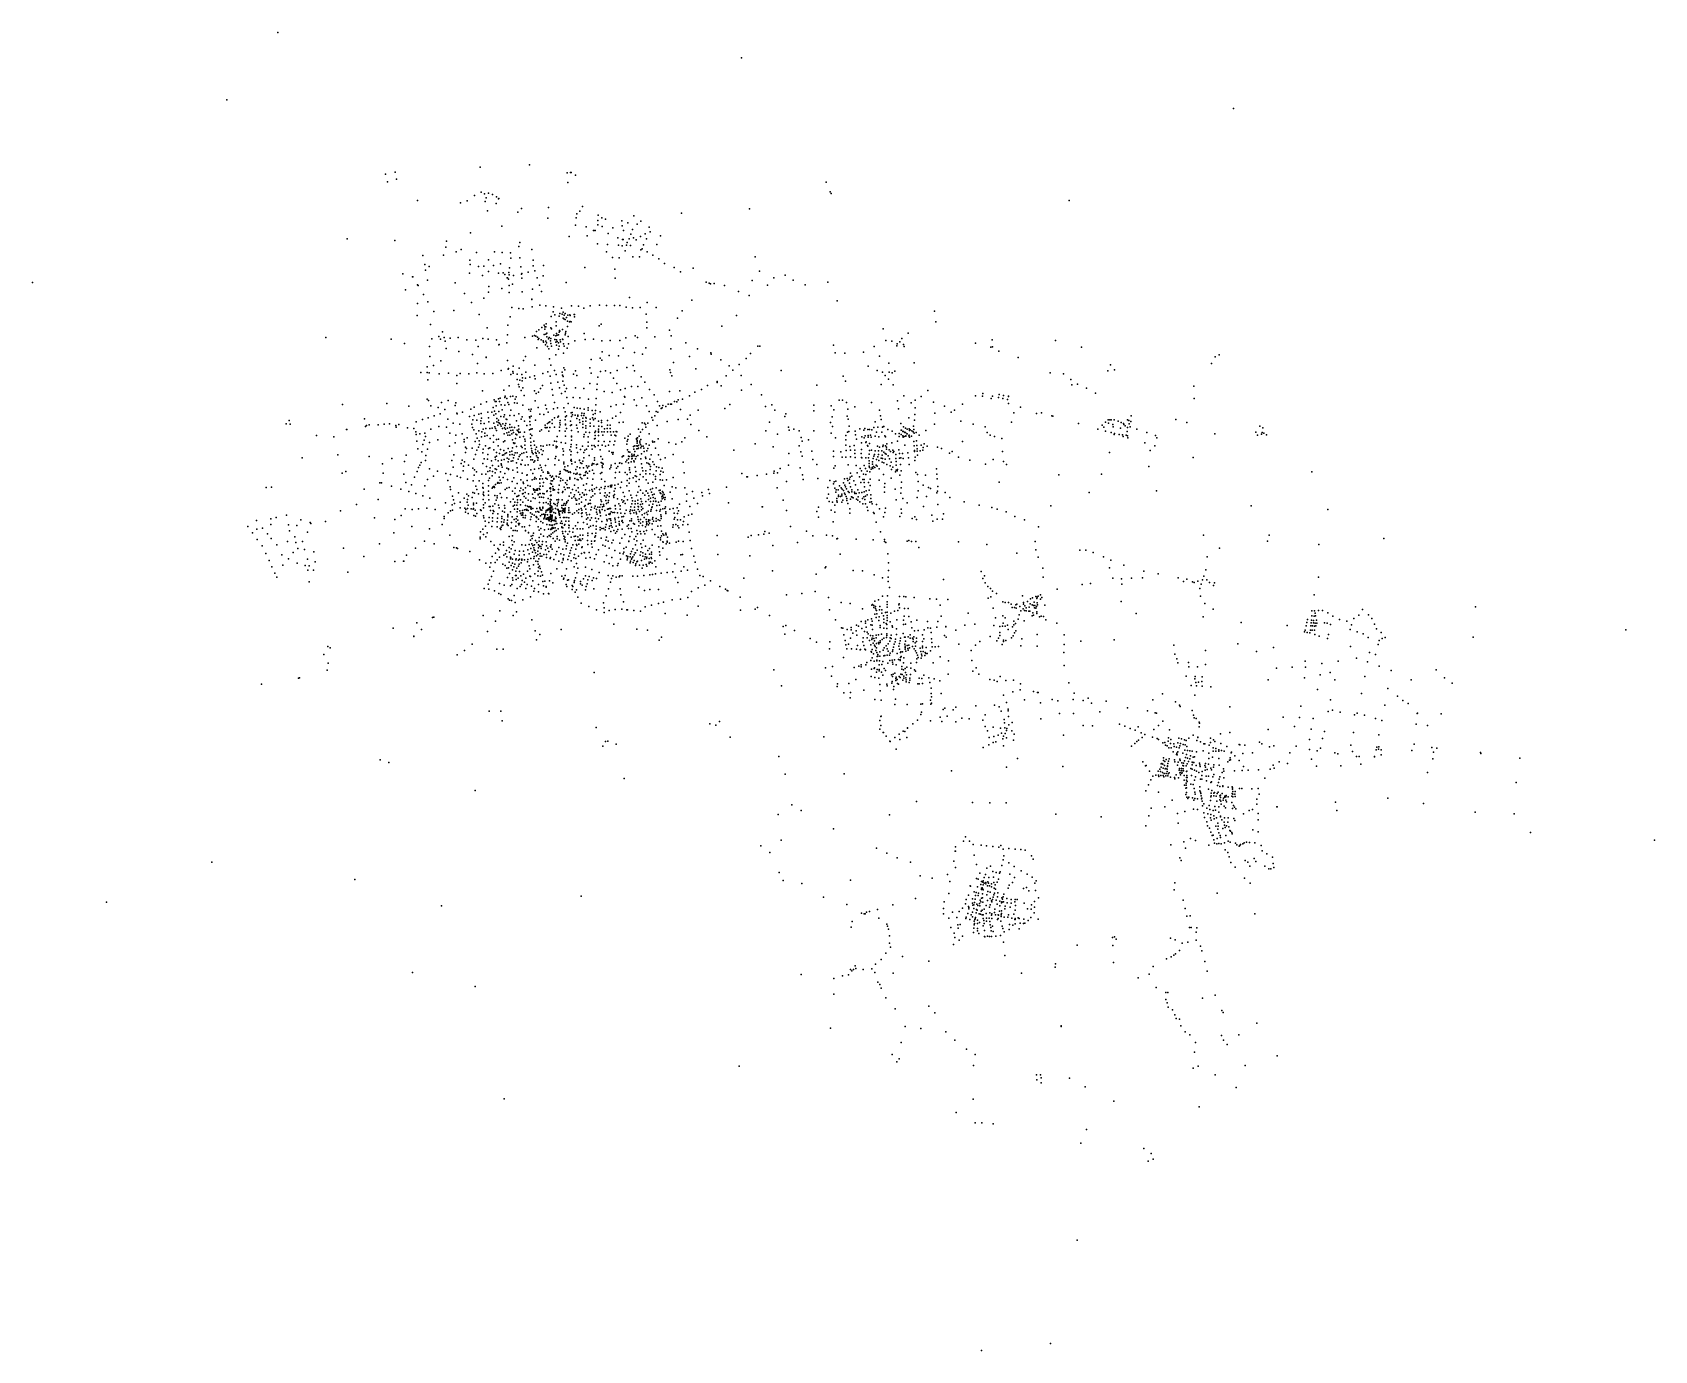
# Model space of a CAD drawing. Header units: inches. Extents: x 115360 to 163322, y 6150726 to 6189694.
import ezdxf

# ---------------------------------------------------------------- set-up
doc = ezdxf.new("R2010")
doc.units = ezdxf.units.IN
doc.header["$MEASUREMENT"] = 0
doc.layers.add('_All_', color=10, linetype='Continuous', lineweight=25)

msp = doc.modelspace()

# ---------------------------------------------------------------- linework, layer by layer
at = {"layer": '_All_'}
for p in [(122613.2154, 6189693.8493, -999), (136320.3719, 6188941.5359, 76.75), (121107.3931, 6187705.8536, -999), (150868.5977, 6187449.6944, -999), (128595.1038, 6185715.6141, -999), (130059.2114, 6185779.4461, -999), (125797.097, 6185499.5147, 46.22), (125860.3179, 6185280.9548, 11.9), (126087.8575, 6185567.0151, -999), (126127.2788, 6185361.0404, 14), (131167.8426, 6185542.7198, 30.86), (131189.4557, 6185254.2672, 17.19), (131268.6465, 6185552.4754, 47.86), (131288.414, 6185556.4459, 36.634), (131414.2565, 6185470.5761, 32.15), (138830.5895, 6185270.652, -999), (128425.3499, 6184877.9711, 18.23), (128625.4347, 6184969.1532, 17.115), (128722.8861, 6184924.3403, 15.397), (128771.2828, 6184800.3499, 18.839), (128841.5647, 6184944.254, 11.446), (128959.9825, 6184899.8406, 11.796), (129081.6605, 6184836.8665, 12.627), (129136.9224, 6184770.8683, 12.73), (129152.591, 6184782.237, 15.114), (138951.3301, 6184981.7206, -999), (138974.7215, 6184932.8844, -999), (126746.707, 6184730.576, 27.313), (128015.9747, 6184660.1595, 28.523), (128217.3846, 6184719.3117, 26.213), (128742.636, 6184700.3264, 25.825), (128810.7901, 6184420.4366, 28.676), (129069.3669, 6184637.7077, 12.152), (129711.708, 6184378.823, 29.882), (129822.5255, 6184485.7881, 29.881), (130617.2551, 6184520.4573, -999), (131451.6303, 6184330.2865, 24.112), (131548.5451, 6184405.7925, 19.551), (131624.4875, 6184550.3948, 14.264), (132085.4483, 6184288.0893, 15.596), (133142.1254, 6184274.6803, -999), (134551.3379, 6184347.5826, -999), (136559.2702, 6184478.0368, -999), (146017.0916, 6184728.671, -999), (129239.4419, 6183969.0685, -999), (130594.307, 6184202.217, 30.276), (131417.9331, 6183996.4104, 32.033), (131435.5658, 6184217.9192, 31.118), (131730.9658, 6183949.1211, 31.891), (131947.991, 6183836.0866, 32.863), (131984.3329, 6183834.0351, 32.698), (131999.49, 6183835.683, 31.909), (132073.9097, 6184001.6589, 27.421), (132081.3299, 6184138.8202, 20.879), (132196.4117, 6184216.821, 17.38), (132207.0343, 6183958.6566, 30.408), (132301.2748, 6184175.588, 17.645), (132517.1007, 6183915.6611, 23.626), (132785.9443, 6184128.2583, 17.944), (132792.8143, 6183972.9118, 18.194), (132839.7246, 6183836.6781, 20.721), (132964.0993, 6184069.4677, 16.373), (133099.447, 6183869.3952, 16.424), (133244.6697, 6184022.4145, 17.654), (133349.4713, 6184111.3996, 17.932), (133589.8119, 6183936.5519, 19.45), (133620.5403, 6183795.9972, 19.962), (124666.335, 6183588.0245, 19.024), (126076.3105, 6183543.3115, 28.228), (127581.3636, 6183341.4072, 28.389), (127597.4345, 6183519.1972, 28.498), (128307.6629, 6183767.5871, 28.431), (129736.9851, 6183364.8976, 28.456), (129774.0278, 6183487.8345, 28.923), (131224.3981, 6183659.8639, 30.895), (131762.1411, 6183685.4688, 32.802), (132062.452, 6183443.3218, 30.103), (132359.9228, 6183425.0634, 40.886), (132381.982, 6183751.8587, 33.121), (132664.6746, 6183624.9769, 32.332), (132690.4784, 6183409.1314, 33.456), (132798.5879, 6183387.9885, 31.496), (132806.5648, 6183576.996, 32.142), (132828.667, 6183571.665, 31.655), (132919.9017, 6183403.7353, 29.43), (132942.339, 6183481.417, 25.817), (133004.9238, 6183593.315, 22.645), (133045.8755, 6183398.9503, 31.055), (133056.6049, 6183730.2849, 20.029), (133128.7308, 6183626.361, 20.693), (133207.0456, 6183567.3991, 21.251), (133333.9832, 6183666.1664, 20.495), (133385.0881, 6183300.9344, 31.192), (133422.9506, 6183419.6618, 28.146), (133480.937, 6183737.1998, 20.141), (133511.677, 6183595.1757, 20.22), (133821.609, 6183420.7841, 20.809), (133927.2281, 6183677.3592, 17.328), (126904.8548, 6183097.2636, 22.242), (126963.1736, 6182834.6015, 27.68), (127517.4911, 6183113.6447, 23.574), (127885.5871, 6183203.1881, -999), (128036.1107, 6183278.3496, -999), (128292.1807, 6182964.1117, -999), (128305.6412, 6182834.4495, -999), (128487.9066, 6183188.793, -999), (128841.2816, 6182969.8523, 28.706), (129019.3052, 6183208.7507, 28.073), (129198.2646, 6182849.2119, 23.599), (129247.9801, 6183192.8279, 23.717), (129492.1747, 6183174.4833, 28.084), (129506.4795, 6183025.0508, 29.675), (129769.4374, 6183028.0253, 29.686), (130127.6515, 6183274.7309, 29.344), (130165.222, 6182963.4444, 26.839), (132331.9712, 6183212.3764, 35.598), (132508.3969, 6183040.7124, 30.53), (132705.699, 6183031.1023, 30.408), (132888.6921, 6183233.2947, 31.505), (133114.7094, 6183061.1123, 31.291), (133309.6778, 6183059.4716, 30.357), (133346.9124, 6183266.5023, 32.047), (133532.85, 6183204.4969, 29.035), (133701.2888, 6183106.0086, 31.236), (133883.9722, 6183002.6336, 30.087), (134047.8229, 6182864.9807, -999), (136732.6378, 6183056.9611, -999), (126315.3006, 6182553.5505, 29.183), (126592.5726, 6182472.7198, 29.897), (126603.5202, 6182469.9215, 29.002), (126982.527, 6182664.0981, 29.873), (127036.0357, 6182366.3711, -999), (127089.343, 6182777.62, 26.783), (128282.4452, 6182572.7498, 29.638), (128549.8476, 6182772.3369, 29.809), (128671.4547, 6182505.1243, 30.334), (128710.9565, 6182784.7035, 29.778), (128844.2328, 6182631.5798, 30.655), (128991.9011, 6182806.4804, 27.783), (129143.0161, 6182581.8794, 29.902), (129280.4462, 6182591.6478, 28.126), (129324.0901, 6182539.2966, 26.919), (129399.7711, 6182435.8646, -999), (129401.32, 6182440.6516, 27.824), (129437.0071, 6182403.8525, 27.935), (129442.475, 6182601.805, 27.362), (129455.4139, 6182528.5997, 26.279), (129463.701, 6182738.4693, 29.293), (129587.2851, 6182512.5641, 29.564), (129797.8169, 6182760.1203, 29.993), (129815.4325, 6182545.7881, 31.251), (129825.3682, 6182568.5977, 31.04), (129827.3129, 6182432.72, 30.273), (130020.0187, 6182606.7104, 30.582), (130165.7042, 6182794.4643, 30.021), (130209.3171, 6182648.3709, 30.215), (130282.9399, 6182440.0689, 30.261), (130461.6031, 6182497.666, 29.007), (130465.459, 6182799.8255, 30.129), (131695.2547, 6182748.8386, 34.493), (132582.4917, 6182691.4962, 40.1), (132588.6281, 6182433.325, 44.962), (134329.5595, 6182747.4688, 34.456), (134519.8965, 6182617.9726, 33.797), (134894.4758, 6182726.4719, 23.607), (136642.5903, 6182356.8282, 34.867), (136854.5233, 6182641.047, -999), (137279.2305, 6182438.6245, 37.994), (137616.808, 6182520.342, 37.26), (137851.8828, 6182375.2301, 38.422), (115359.5563, 6182296.6604, -999), (126388.2583, 6182087.6691, -999), (126742.6795, 6182228.4376, 29.631), (126762.1707, 6182210.8828, 29.638), (126919.315, 6181951.4297, 28.986), (127854.2287, 6182287.2296, 30.952), (128131.5962, 6181972.2568, 31.306), (128843.4415, 6182018.8126, 29.407), (128857.1595, 6182185.0394, 30.067), (129240.9451, 6182126.1863, 28.886), (129454.3159, 6182001.0866, 30.587), (129458.1352, 6182215.2159, 30.296), (129554.7223, 6182256.9534, 30.093), (129839.7591, 6182030.4654, 32.02), (130144.4182, 6182104.6285, 31.038), (130347.5004, 6182225.7393, 30.909), (130410.8775, 6182033.8854, 33.635), (131144.1092, 6182301.718, -999), (133016.8591, 6181862.5745, 59.41), (135277.9315, 6182316.1969, 34.145), (135364.2995, 6182284.7121, 35.863), (135410.898, 6182261.7012, 36.245), (135512.1435, 6182271.6546, 36.919), (135825.5794, 6182212.6987, 36.447), (136238.6521, 6182032.3613, -999), (136551.9414, 6181916.7412, -999), (137097.1359, 6182220.9596, -999), (138208.3274, 6182236.6565, 21.194), (138874.3333, 6182309.9967, 21.684), (126748.0309, 6181677.1555, 27.253), (127048.7959, 6181730.264, -999), (127226.2187, 6181439.5872, -999), (127814.5629, 6181471.6642, -999), (128340.1874, 6181710.5693, 30.791), (128702.1964, 6181835.8701, 29.097), (129529.6416, 6181563.9995, 30.579), (129736.9831, 6181537.5427, 31.129), (129869.5833, 6181519.6885, 32.343), (130122.9632, 6181805.1222, 33.209), (130124.387, 6181801.789, 33.379), (130130.8729, 6181585.6389, 31.715), (130357.2911, 6181626.8155, 34.353), (130544.224, 6181616.294, 36.826), (130758.352, 6181438.737, 40.078), (130769.6008, 6181578.1713, 37.493), (130953.578, 6181384.774, 42.924), (131002.8261, 6181544.3983, 40.829), (131053.007, 6181426.244, 43.456), (131112.542, 6181382.066, 44.735), (131300.7161, 6181609.5593, 41.778), (131500.808, 6181600.034, 43.953), (131666.4069, 6181538.3061, 45.024), (131853.6182, 6181612.7342, 47.096), (132123.6974, 6181632.7152, 49.204), (132330.5387, 6181621.9332, 52.007), (132571.4506, 6181622.6265, 55.759), (132729.1873, 6181624.5995, 57.567), (132912.3424, 6181574.719, 61.627), (133097.0362, 6181551.3745, 60.87), (133323.7547, 6181562.8442, 58.686), (133534.5792, 6181712.2985, 54.317), (133804.4317, 6181564.6771, 62.508), (134571.08, 6181467.7775, 40.326), (134855.6756, 6181775.1525, -999), (139158.1955, 6181759.7841, 20.614), (142033.5663, 6181454.478, 28.185), (126734.3675, 6181322.2657, 27.219), (127133.4255, 6181057.9925, 26.968), (128567.5402, 6181355.4582, 31.515), (128809.4147, 6180959.0014, 32.547), (129414.2956, 6181044.2167, 33.472), (129483.7093, 6181282.212, 33.449), (130334.912, 6180905.2969, 43.402), (130420.996, 6180973.3605, 43.547), (130485.4945, 6181042.6794, 56.108), (130510.4809, 6180923.4035, 44.5539), (130512.1749, 6180992.6473, 44.2155), (130542.1325, 6180992.4383, 44.5883), (130544.616, 6181076.612, 43.933), (130686.763, 6180961.829, 45.558), (130696.034, 6181299.62, 41.261), (130708.0651, 6180932.519, 45.337), (130809.443, 6181344.454, 53.88), (130842.181, 6181140.04, 44.677), (130844.8773, 6181021.619, 45.311), (130936.192, 6181309.969, 44.198), (131022.4, 6181369.701, 44.209), (131034.106, 6180911.2043, 46.025), (131047.931, 6181242.445, 46.423), (131070.4611, 6181227.0569, 46.223), (131081.502, 6181332.473, 45.305), (131114.447, 6181206.126, 46.854), (131153.939, 6181269.14, 45.962), (131175.2936, 6181001.268, 47.316), (131183.4244, 6181163.1122, 47.063), (131189.607, 6181332.748, 45.954), (131241.0589, 6181137.307, 46.992), (131252.931, 6181342.091, 46.936), (131255.6296, 6181330.5358, 46.877), (131256.4125, 6181144.5327, 47.951), (131287.465, 6181137.5729, 47.24), (131378.075, 6181355.058, 47.128), (131385.1623, 6181289.5092, 47.142), (131391.7533, 6181359.2682, 46.889), (132119.817, 6181015.721, 54.851), (132176.923, 6181069.043, 55.584), (133503.8192, 6181365.8641, 63.701), (133522.7307, 6180958.6844, 67.609), (133528.7342, 6181125.845, 64.477), (134427.7059, 6181251.72, -999), (135743.5055, 6181006.4923, -999), (136172.842, 6181325.5079, -999), (140514.9804, 6180930.7129, -999), (142069.7628, 6181140.1897, 48.838), (124035.479, 6180672.703, 19.699), (125968.9715, 6180631.1665, 27.224), (126359.9637, 6180497.4504, -999), (127169.984, 6180637.1506, 27.51), (127371.4633, 6180702.0717, 28.816), (127425.5246, 6180627.1734, 28.371), (127487.6774, 6180839.2859, -999), (127531.1986, 6180677.9097, 30.363), (127565.8625, 6180568.2734, 29.681), (127707.089, 6180652.9127, 29.843), (127949.9517, 6180676.7916, 24.398), (128198.6038, 6180609.2687, 26.307), (128468.6784, 6180597.3382, 25.683), (128680.2544, 6180642.0877, 32.102), (128835.4828, 6180626.2054, 31.359), (129081.3902, 6180611.2342, 33.663), (129153.3899, 6180461.4285, 33.54), (129160.961, 6180470.797, 34.032), (129387.8773, 6180518.5473, 34.24), (129407.9923, 6180749.6461, 35.049), (129914.4537, 6180676.325, 48.227), (130142.076, 6180714.324, 46.055), (130207.4602, 6180733.3977, 45.0772), (130241.0041, 6180713.2051, 44.768), (130261.4378, 6180857.0703, 42.9992), (130290.5462, 6180686.4344, 45.26), (130308.84, 6180620.26, 46.524), (130333.849, 6180643.9294, 46.053), (130400.5041, 6180608.5228, 45.898), (130456.952, 6180575.9114, 46.5822), (130468.171, 6180536.889, 46.916), (130492.3621, 6180765.2913, 45.3251), (130529.8417, 6180462.5105, 47.03), (130539.1721, 6180775.2598, 45.6646), (130542.9984, 6180566.8165, 46.738), (130563.5605, 6180518.5217, 46.968), (130566.4744, 6180691.6475, 46.025), (130571.5953, 6180799.0875, 45.9178), (130622.4724, 6180635.1476, 46.785), (130639.731, 6180675.622, 47.118), (130675.514, 6180576.5272, 47.108), (130684.5515, 6180497.9, 47.169), (130689.4851, 6180646.532, 46.91), (130775.7146, 6180741.7361, 47.643), (130810.2443, 6180615.0104, 47.257), (130834.4214, 6180726.1081, 47.084), (130838.8345, 6180534.7095, 46.785), (130851.0294, 6180606.7141, 46.702), (130855.0063, 6180450.7035, 48.286), (130857.2195, 6180795.51, 48.125), (130870.8659, 6180558.3154, 46.895), (130874.5626, 6180749.0742, 47.725), (130914.1086, 6180756.2419, 47.336), (130917.4416, 6180520.6027, 47.804), (130930.2012, 6180835.7409, 47.808), (130941.352, 6180877.986, 47.945), (130955.743, 6180858.642, 47.481), (130965.6554, 6180607.8119, 46.958), (130970.7002, 6180550.8719, 47.051), (131033.166, 6180630.137, 47.726), (131041.8141, 6180616.4507, 47.466), (131057.5191, 6180492.7954, 49.032), (131112.0181, 6180754.9609, 46.929), (131121.5326, 6180799.9428, 47.217), (131131.755, 6180857.432, 47.198), (131197.7751, 6180706.9854, 48.171), (131211.443, 6180492.65, 50.493), (131401.271, 6180577.5224, 50.248), (131673.733, 6180789.672, 52.637), (131697.445, 6180613.395, 52.672), (131946.3836, 6180630.2435, 53.281), (132193.0653, 6180579.1705, 56.687), (132444.4578, 6180583.045, 59.299), (132727.917, 6180587.1933, 60.246), (132906.3889, 6180668.7465, 62.178), (133184.8197, 6180724.8857, 66.75), (133246.4048, 6180675.2555, 66.545), (133759.7497, 6180698.2345, -999), (134199.1416, 6180895.227, 62.948), (134247.2169, 6180724.339, -999), (134677.8824, 6180514.2777, -999), (136806.2937, 6180423.5671, 56.523), (139046.0318, 6180447.6635, 20.575), (140590.6116, 6180587.464, 20.181), (140769.9334, 6180563.6212, 19.402), (140916.8224, 6180431.1773, 18.721), (140923.9754, 6180486.0173, 18.835), (141006.1363, 6180547.9323, -999), (141062.2851, 6180648.2381, 20.067), (141113.3574, 6180463.978, 19.435), (141255.3757, 6180805.1179, -999), (143244.7317, 6180512.6536, -999), (143740.942, 6180602.8094, 31.16), (145609.3492, 6180585.9607, 58.15), (127102.9155, 6180413.7718, 26.473), (127107.8828, 6180112.7002, 19.77), (127432.9875, 6179990.2331, 25.283), (127589.9972, 6180345.8979, 25.064), (127968.2644, 6180261.4404, 29.537), (128374.7075, 6180175.9599, -999), (128535.4591, 6180405.7943, 28.782), (128773.9378, 6180085.4109, -999), (128778.7675, 6180090.9819, 30.602), (129408.7879, 6179998.5362, 31.367), (129878.1783, 6179997.1311, 42.604), (129936.312, 6180111.5623, 41.944), (130269.933, 6180371.3124, 48.896), (130592.8598, 6180413.606, 48.15), (130630.4508, 6180338.2125, 48), (130648.9889, 6180049.4777, 50.121), (130702.7848, 6180420.9522, 47.997), (130832.4032, 6180158.2118, 51.83), (130911.1491, 6180329.0925, 50.924), (130933.3458, 6180420.4734, 49.745), (131057.3069, 6180209.0842, 50.755), (131086.0482, 6180415.2465, 50.298), (131166.727, 6180359.255, 51.437), (131884.6917, 6180022.3629, 60.282), (132148.859, 6180061.348, 63.739), (132194.0531, 6180005.1855, 63.298), (132206.687, 6180253.4818, 58.137), (132416.2393, 6180145.8826, 60.897), (132690.8754, 6180128.841, 63.016), (132829.8153, 6180362.6604, 64.386), (133158.123, 6180231.8261, 65.553), (133396.4691, 6180178.6636, 67.061), (133499.6327, 6180368.1532, 67.47), (134232.9129, 6180341.8978, -999), (134787.6896, 6180116.0948, -999), (135025.4163, 6180337.5371, -999), (135422.952, 6180222.986, 66.556), (135424.4662, 6180184.4513, 68.671), (135708.968, 6180015.912, 67.314), (136462.7639, 6180056.372, 60.135), (136587.9763, 6180197.8349, 58.179), (136862.5, 6180414.84, 56.238), (139090.3681, 6180221.1152, 21.665), (139383.091, 6180215.185, 19.429), (139927.8242, 6180245.7993, 18.76), (140243.3848, 6180406.9082, 19.123), (140406.8605, 6180120.0269, -999), (141130.602, 6180411.006, 18.419), (143701.248, 6180387.902, -999), (143746.135, 6180397.697, 28.884), (143748.9124, 6180400.6193, -999), (143936.8572, 6180269.3047, -999), (144504.3597, 6180088.6488, -999), (146377.5568, 6180387.7299, 74.95), (150332.7138, 6180105.4649, 122.8), (150444.3703, 6180161.7365, 121.63), (126846.2053, 6179640.2945, 24.877), (127028.898, 6179641.3551, 26.294), (127030.3419, 6179808.2796, 23.315), (127088.4672, 6179627.6483, 25.965), (127222.4126, 6179843.6955, 24.816), (127382.652, 6179604.3839, 25.871), (127657.2191, 6179619.3686, 23.624), (127912.1982, 6179547.4204, 25.864), (128008.9128, 6179606.4161, 26.639), (128259.4555, 6179599.8631, 26.12), (128500.0995, 6179634.9657, 24.95), (128518.8841, 6179910.8451, 27.307), (128716.3904, 6179603.0328, 24.132), (128971.4502, 6179610.3378, 25.322), (129220.9889, 6179700.58, 26.949), (129425.668, 6179741.178, 35.674), (129440.038, 6179755.4209, 35.671), (129499.8353, 6179581.537, 30.629), (129560.0538, 6179670.1817, 36.345), (129572.7119, 6179622.5345, 34.655), (129575.1684, 6179828.1736, 36.647), (129689.5982, 6179593.1645, 33.436), (129746.3373, 6179771.9449, 37.379), (129828.9078, 6179577.0554, 34.183), (129844.5711, 6179478.8891, 34.037), (129933.9749, 6179472.511, 37.133), (129945.3593, 6179645.8366, 36.855), (130062.5336, 6179506.6202, 41.849), (130206.3825, 6179543.795, 44.703), (130210.5835, 6179857.5846, 43.334), (130448.4992, 6179613.0724, 50.233), (130599.7784, 6179657.3917, 53.435), (130665.9778, 6179530.357, 55.227), (130691.485, 6179854.0516, -999), (130790.9332, 6179703.2015, 56.304), (130843.3157, 6179579.3886, 59.492), (131022.1099, 6179651.4848, 61.053), (131036.1283, 6179559.0554, 62.012), (131048.5356, 6179523.7306, 62.654), (131070.2582, 6179783.3177, 59.402), (131099.1078, 6179718.9363, 59.422), (131357.7226, 6179596.1568, 60.21), (131414.0967, 6179694.7319, 57.131), (131453.5911, 6179556.4983, 61.999), (131837.235, 6179776.0454, 63.594), (131881.8905, 6179625.9065, 62.464), (132075.2891, 6179505.9207, 61.409), (132151.2498, 6179665.9659, 64.031), (132300.6059, 6179691.0642, 64.088), (132450.1209, 6179635.0323, 64.669), (132543.7329, 6179472.7127, 64.866), (132645.5806, 6179696.4486, 63.851), (132936.2805, 6179787.8554, 67.353), (133117.0102, 6179843.7937, 66.902), (133161.1472, 6179691.7365, 69.385), (133358.2279, 6179510.8324, 73.133), (134204.048, 6179715.08, 75.441), (134228.982, 6179637.238, 77.023), (134261.47, 6179545.147, 75.982), (134317.2166, 6179934.8764, -999), (134974.75, 6179751.291, 74.489), (135872.808, 6179543.494, 74.627), (135961.945, 6179835.781, 69.598), (136069.369, 6179711.941, 71.247), (136252.0486, 6179880.1579, 64.999), (136319.5614, 6179548.0472, -999), (137497.8365, 6179703.4404, -999), (139335.002, 6179532.3204, 28.088), (140067.4628, 6179826.762, 18.658), (140335.0119, 6179698.2511, 19.964), (140494.505, 6179652.6256, 21.374), (140568.4748, 6179556.2533, 22.217), (140682.04, 6179921.2547, 19.985), (140688.7273, 6179655.3439, 20.782), (140781.5616, 6179628.9766, 20.559), (140858.342, 6179682.422, 20.215), (141425.4765, 6179922.8574, -999), (145452.7028, 6179628.3285, 33.95), (145843.905, 6179598.1366, -999), (147160.2256, 6179693.1518, 54.904), (147234.0823, 6179871.5423, 73.038), (147355.2014, 6179719.2675, 67.319), (150224.7079, 6179910.9795, 116.13), (127045.9946, 6179420.3699, 25.39), (127906.5191, 6179311.445, -999), (128668.6838, 6179097.6203, 25.206), (129297.9474, 6179114.0999, 35.755), (129452.7441, 6179249.558, 37.061), (129691.6407, 6179435.689, 34.65), (129731.522, 6179286.9133, 38.202), (129748.1678, 6179215.1162, 38.898), (129769.1391, 6179414.1101, 35.519), (129814.802, 6179103.9236, 37.978), (129835.6605, 6179395.4923, 34.033), (129862.1108, 6179184.4041, 37.353), (130203.0814, 6179094.0752, 47.058), (130220.9385, 6179452.4624, 47.027), (130255.0733, 6179021.0962, 49.212), (130325.6127, 6179059.2108, -999), (130377.4565, 6179172.0745, -999), (130443.7244, 6179257.1428, -999), (130690.8044, 6179327.4683, 58.264), (130730.2739, 6179138.5325, 62.004), (130898.5488, 6179359.1426, 62.412), (130947.2864, 6179187.7188, 63.049), (131002.7289, 6179017.732, 60.926), (131039.5524, 6179388.8678, 65.372), (131076.9297, 6179266.4539, 68.856), (131115.5525, 6179081.2861, 63.204), (131151.6798, 6179168.1747, 66.973), (131412.291, 6179186.5925, 67.558), (131662.6611, 6179166.4316, 64.603), (131836.9226, 6179311.2142, 60.784), (132048.4041, 6179135.8218, 63.525), (132061.9512, 6179297.6114, 62.084), (132268.6078, 6179074.3531, 65.209), (132501.2898, 6179053.2562, 70.639), (132640.11, 6179314.1925, 67.96), (132743.2551, 6179127.0407, 75.249), (132887.2107, 6179167.861, 75.502), (133072.2949, 6179225.2168, 74.615), (133262.9328, 6179229.8513, 76.237), (133463.1882, 6179355.0942, 75.949), (133608.0545, 6179135.1145, 78.151), (134192.31, 6179080.845, 81.356), (134500.05, 6179098.674, -999), (134944.891, 6179057.886, 75.821), (135142.283, 6179139.403, 75.824), (135321.319, 6179254.684, 76.555), (135607.1896, 6179341.4503, -999), (135608.7894, 6179376.552, 76.749), (135727.8969, 6179246.9627, 78.191), (136320.9587, 6179119.3322, -999), (136615.1657, 6179283.3007, -999), (138551.4922, 6179268.148, -999), (139395.1237, 6179383.9276, 29.513), (140450.9466, 6179288.163, -999), (140668.3408, 6179445.1183, 22.859), (140809.4492, 6179278.533, 22.993), (141832.3699, 6179105.843, 19.272), (143465.0458, 6179016.651, 19.946), (143948.1689, 6178988.0522, 19.924), (146058.0483, 6179432.647, -999), (146095.608, 6179275.807, 22.434), (146260.9025, 6179294.3866, -999), (146526.1016, 6179173.1256, -999), (146795.1785, 6179032.7199, -999), (149699.4506, 6179235.2086, -999), (124531.36, 6178695.6702, 13.29), (125837.9408, 6178720.6319, 17.09), (126484.996, 6178648.7924, 18.54), (127035.0954, 6178853.6792, 23.226), (127068.5047, 6178815.1461, 22.81), (127142.9238, 6178654.7575, 21.867), (127357.8939, 6178603.2501, 23.04), (127456.5224, 6178751.4869, 25.143), (127552.1566, 6178544.7508, 26.805), (127652.0415, 6178812.6878, 26.463), (127862.8433, 6178663.0634, 25.281), (127883.1433, 6178745.286, 23.308), (128318.4037, 6178559.1744, 26.439), (128423.8098, 6178619.1021, 27.811), (128615.4002, 6178704.3026, 29.375), (128789.0132, 6178770.8447, 31.615), (128978.3093, 6178604.8545, 32.642), (129016.4094, 6178829.6777, 30.593), (129044.5247, 6178781.7339, -999), (129066.1192, 6178783.1854, 33.056), (129070.1896, 6178657.0114, 31.545), (129138.8723, 6178865.8463, 32.223), (129167.324, 6178783.0671, 32.722), (129191.9629, 6178879.7335, 34.233), (129215.8398, 6178685.0169, 32.633), (129250.1055, 6178540.8954, 35.985), (129322.723, 6178679.0926, 36.945), (129323.0517, 6178900.6166, 35.923), (129334.3256, 6178940.6885, 36.393), (129390.9702, 6178871.9374, 36.46), (129418.5704, 6178750.2322, 37.555), (129448.7108, 6178697.3607, 39.404), (129496.1758, 6178928.1609, 36.995), (129507.1243, 6178525.4805, 43.413), (129566.6984, 6178937.9627, 37.262), (129610.7651, 6178743.4102, 42.02), (129630.9175, 6178849.4097, 39.313), (129657.5966, 6178922.647, 38.812), (129690.3739, 6178732.3835, 44.405), (129863.4336, 6178678.8806, 48.8), (129901.4197, 6178962.8501, 40.344), (130032.862, 6178549.2529, 47.255), (130101.5, 6178556.451, 47.827), (130222.5164, 6178805.9174, 49.344), (130309.5812, 6178610.8592, -999), (130528.3629, 6178671.002, -999), (130554.8647, 6178569.3581, 52.664), (130747.8866, 6178975.3455, 61.685), (130768.5867, 6178563.0795, 54.748), (130797.1418, 6178749.4485, 59.545), (130885.181, 6178599.1897, 56.852), (131070.7209, 6178593.7093, 60.065), (131164.337, 6178906.195, 61.012), (131197.5221, 6178723.2268, 62.956), (131346.5388, 6178899.1774, 63.919), (131374.1271, 6178608.0155, 64.351), (131467.6652, 6178588.7238, 65.345), (131545.3541, 6178894.3723, 65.139), (131555.462, 6178573.3826, 66.539), (131672.0023, 6178554.5952, 70.68), (131793.1072, 6178529.0174, 73.275), (131794.7783, 6178598.4199, 72.849), (131804.4535, 6178855.4005, 67.856), (131911.9247, 6178521.2443, 73.779), (132008.7414, 6178517.4226, 75.003), (132019.6718, 6178687.3076, 74.431), (132031.7052, 6178874.689, 69.399), (132463.1402, 6178638.1923, 72.166), (132623.8633, 6178683.8296, 76.089), (132833.2692, 6178701.5661, 78.806), (132863.4844, 6178929.4375, 77.218), (132875.0507, 6178916.1496, 77.772), (133148.2145, 6178833.5489, 79.307), (133219.6034, 6178667.1964, 78.642), (133373.4852, 6178894.388, 79.642), (133519.937, 6178654.021, 78.515), (133741.3695, 6178976.6306, 81.977), (133837.2914, 6178782.916, 77.851), (133896.8563, 6178654.4074, 79.7539), (133946.2055, 6178575.2724, 75.786), (133974.8733, 6178598.7258, 77.5644), (133995.6362, 6178662.4938, 76.2305), (134086.4306, 6178634.4015, 75.527), (134158.9517, 6178701.4571, 74.7301), (134221.8937, 6178700.2877, 74.679), (134258.3671, 6178709.067, 75.1877), (134345.9656, 6178783.68, 79.4906), (134410.5046, 6178777.5618, 76.348), (134449.152, 6178833.7919, 80.0714), (134523.2173, 6178551.5523, 72.123), (134580.3687, 6178854.344, 77.68), (134787.88, 6178953.3529, 76.972), (135040.4947, 6178525.4035, 75.827), (135833.0337, 6178572.9807, -999), (135976.2242, 6178696.799, -999), (136911.8653, 6178979.8114, -999), (137031.3704, 6178634.4493, 77.905), (137222.4735, 6178684.7565, 82.302), (137307.2221, 6178525.7853, 74.676), (138464.1039, 6178674.4556, 46.535), (138464.1755, 6178506.312, 47.043), (138979.4572, 6178652.8031, 49.565), (139051.5059, 6178534.9017, 49.379), (139214.9428, 6178827.0685, 45.18), (139314.6394, 6178826.3073, 41.679), (139425.302, 6178752.5132, 35.964), (139464.082, 6178554.4459, 36.235), (139680.225, 6178627.775, 28.452), (140168.7944, 6178756.3315, 21.429), (140402.7712, 6178523.0416, 21.442), (140940.6763, 6178800.4465, 20.602), (140963.0951, 6178569.5968, 22.007), (141120.8556, 6178955.6499, 23.666), (141339.1218, 6178748.0898, 22.165), (141457.5261, 6178599.0636, 22.072), (141457.8463, 6178818.8066, 23.57), (141633.1875, 6178934.6544, 22.609), (142005.2242, 6178759.1172, 19.661), (142329.9563, 6178647.0099, 19.501), (142626.936, 6178522.445, 19.124), (142858.7682, 6178701.782, 19.708), (143241.9018, 6178947.5996, 20.065), (143446.1473, 6178944.0182, 20.602), (143710.5509, 6178867.6584, 20.544), (143749.183, 6178944.6887, 19.986), (143927.8432, 6178899.7559, 20.213), (144052.0455, 6178874.7375, 20.359), (144067.6393, 6178960.221, 20.707), (144194.0244, 6178838.3993, 20.112), (144219.3088, 6178722.2083, 20.713), (144221.6292, 6178934.0986, 20.213), (144222.2634, 6178936.2961, 20.211), (144576.6131, 6178620.0891, 20.538), (149709.4077, 6178869.742, -999), (122864.9716, 6178120.4527, 4.618), (122953.2385, 6178220.2621, 7.204), (122981.1792, 6178109.8042, -999), (125182.0346, 6178272.4057, 12.504), (125203.8231, 6178047.7156, 15.39), (125238.3802, 6178072.2685, -999), (125313.9304, 6178095.0417, 16.28), (125578.6982, 6178095.5627, 15.315), (125756.7558, 6178116.066, 16.862), (125917.5128, 6178120.9786, 18.167), (126100.9642, 6178077.2939, 18.732), (126111.3882, 6178024.9278, 18.48), (126192.9858, 6178100.718, -999), (126705.5393, 6178185.1039, 22.077), (126893.9745, 6178251.6102, 22.481), (127056.6542, 6178304.5813, 23.557), (127232.9481, 6178361.8455, 24.197), (127373.2999, 6178043.5505, 25.997), (127412.2867, 6178420.5786, 25.901), (127642.0721, 6178263.2577, 26.51), (127802.4152, 6178147.5806, 27.748), (127905.5252, 6178436.6063, -999), (127921.7, 6178414.62, 27.32), (127992.3131, 6178115.8394, 29.128), (128077.1007, 6178466.8269, 29.198), (128279.2661, 6178344.6115, 30.996), (128354.3644, 6178110.8244, 35.587), (128380.7014, 6178237.336, 34.699), (128424.8452, 6178370.9612, 32.081), (128501.4219, 6178231.1289, 37.591), (128555.289, 6178413.367, 32.657), (128616.3738, 6178214.9326, 40.57), (128617.0568, 6178129.7466, 42.973), (128629.7536, 6178432.083, 33.202), (128632.8671, 6178291.8203, 36.946), (128714.4119, 6178137.2727, 45.85), (128821.1426, 6178471.2835, 33.451), (128840.8837, 6178297.6287, 38.316), (128850.5529, 6178184.2575, 41.117), (128940.234, 6178471.7841, 33.016), (128998.4527, 6178139.6628, 35.431), (128998.9901, 6178380.1014, 32.939), (129024.6829, 6178498.3705, 32.108), (129035.8722, 6178034.5472, 35.105), (129061.1709, 6178414.171, 31.776), (129087.3947, 6178179.7311, 33.665), (129088.9387, 6178283.0325, 35.367), (129116.7869, 6178082.7026, 33.212), (129139.3719, 6178161.2034, 34.757), (129139.6519, 6178233.7242, 36.542), (129145.2122, 6178484.412, -999), (129170.48, 6178142.492, 32.436), (129197.6689, 6178102.76, 35.953), (129208.4298, 6178340.5937, 38.043), (129220.462, 6178050.8862, 36.345), (129270.974, 6178124.7763, 39.317), (129300.7324, 6178328.4855, 39.217), (129312.9071, 6178386.0525, 38.906), (129336.2477, 6178070.6186, 40.538), (129360.9067, 6178132.0597, 41.531), (129370.6977, 6178257.9572, 41.818), (129388.7108, 6178246.4704, 42.165), (129474.0967, 6178100.8539, 42.473), (129477.4513, 6178367.3552, 41.447), (129532.3812, 6178026.181, 42.106), (129602.5788, 6178372.9164, 43.21), (129670.8778, 6178208.2805, 43.357), (129733.1636, 6178060.8912, 43.492), (129736.6361, 6178417.3628, 44.966), (129811.7904, 6178258.9668, 44.588), (129838.4064, 6178330.6084, 46.124), (129905.4494, 6178204.1355, 47.313), (129975.6478, 6178073.6041, 47.312), (130060.4708, 6178332.1243, 41.316), (130067.1939, 6178296.7519, -999), (130070.4557, 6178192.5831, 45.922), (130076.2558, 6178094.8682, 47.653), (130090.5692, 6178498.3682, -999), (130110.5258, 6178354.7781, -999), (130233.3951, 6178229.1433, 42.204), (130358.9324, 6178411.6729, 46.95), (130477.6375, 6178394.6319, 50.35), (130516.4112, 6178083.6231, 51.145), (130585.4778, 6178136.0096, 51.795), (130612.1448, 6178467.8034, -999), (130631.4787, 6178166.9965, 52.617), (130653.6221, 6178186.1502, 52.654), (130722.8447, 6178238.5768, 54.078), (130726.7166, 6178129.8684, 54.488), (130793.8962, 6178299.9435, 55.658), (130798.2102, 6178025.8344, 55.641), (130889.933, 6178323.04, 57.634), (130914.9648, 6178353.656, 57.792), (130948.9021, 6178155.2901, 58.765), (130960.5557, 6178092.4467, 60.077), (130961.3527, 6178220.6958, 59.164), (131114.0891, 6178237.3487, 60.986), (131115.8733, 6178481.4965, 60.999), (131116.2435, 6178096.4889, 61.389), (131116.9685, 6178335.0574, 60.621), (131121.8276, 6178117.3325, 61.446), (131148.5053, 6178361.8771, 61.1226), (131270.8771, 6178075.6866, 63.848), (131272.107, 6178205.6489, 63.626), (131284.8004, 6178443.7443, 65.189), (131296.7801, 6178089.4633, 63.733), (131301.9706, 6178335.1574, 65.909), (131322.4243, 6178454.3645, 64.683), (131327.969, 6178384.5899, 65.124), (131407.12, 6178382.9438, 65.854), (131450.2484, 6178079.8466, 65.864), (131454.6539, 6178277.0335, 66.224), (131483.2954, 6178378.429, 67.539), (131484.8217, 6178345.8859, 67.331), (131535.6051, 6178243.0575, 67.754), (131541.229, 6178165.8554, 67.184), (131595.406, 6178366.1218, 69.319), (131603.6472, 6178443.479, 70.088), (131628.4636, 6178286.4337, 69.044), (131629.499, 6178195.3174, 68.485), (131629.6033, 6178115.3742, 67.783), (131661.0046, 6178364.7027, 70.382), (131673.9833, 6178430.863, 70.897), (131720.4025, 6178204.2461, 70.983), (131720.8482, 6178060.5039, 69.928), (131726.788, 6178314.114, 71.629), (131730.3807, 6178286.4481, 71.172), (131845.5606, 6178052.545, 72.101), (131850.1957, 6178257.2878, 73.697), (131850.2171, 6178142.4255, 72.608), (131918.5992, 6178301.1813, 75.041), (131940.7665, 6178394.338, 73.949), (131951.9095, 6178240.9299, 76.321), (131952.5688, 6178250.1411, 76.764), (131957.0334, 6178049.8233, 72.949), (132000.996, 6178285.6698, 78.95), (132001.4556, 6178425.4503, -999), (132095.3667, 6178200.1389, 78.049), (132102.8473, 6178051.3379, 75.265), (132141.025, 6178473.9532, 75.824), (132184.0132, 6178160.0885, 76.333), (132189.8507, 6178219.2056, 77.095), (132193.2524, 6178043.0787, 76.127), (132358.7212, 6178224.1951, 75.9), (132359.7603, 6178079.0546, 78.427), (132438.4582, 6178079.3842, 79.699), (132509.166, 6178289.2269, 76.787), (132604.921, 6178348.465, 74.397), (132706.0824, 6178158.7415, 80.492), (132749.1714, 6178455.8366, 76.542), (132827.2337, 6178171.3555, 98.334), (133387.5343, 6178154.2495, 105.003), (133455.2995, 6178139.746, 77.423), (133484.9819, 6178107.3242, 76.885), (133558.7787, 6178146.6385, 75.6658), (133596.942, 6178490.578, 77.459), (133675.3071, 6178314.7158, 76.404), (133704.7731, 6178232.6219, 74.4862), (133758.0024, 6178360.2567, 76.174), (133805.9915, 6178482.9786, 78.432), (133827.3395, 6178069.5797, 73.136), (133851.665, 6178472.628, 76.142), (134124.725, 6178194.0516, -999), (134452.5042, 6178255.7926, 76.816), (134724.6324, 6178258.1336, 78.078), (134808.6738, 6178378.0095, 76.833), (134823.2446, 6178106.5138, 81.006), (137151.2172, 6178177.4306, 77.314), (137607.4167, 6178344.1864, 71.275), (137635.6884, 6178418.7527, 69.018), (137715.0002, 6178029.2669, 75.179), (138960.7186, 6178164.691, 37.126), (139001.837, 6178328.8177, 40.61), (139013.7707, 6178046.6288, 36.8), (139453.6979, 6178352.8727, 37.894), (139483.4567, 6178258.1598, 35.408), (139507.0807, 6178056.8419, 33.397), (140281.5082, 6178181.226, 22.007), (140431.0524, 6178363.2419, 21.853), (140457.2357, 6178251.8865, 22.05), (140491.9034, 6178028.9679, 22.427), (140527.978, 6178043.596, 22.887), (140529.4356, 6178043.0272, 22.824), (141037.5508, 6178128.972, 23.514), (141117.3121, 6178032.0906, 23.2334), (141274.3788, 6178296.1279, 22.031), (141410.7709, 6178051.2895, 22.978), (141436.2307, 6178229.8004, 21.618), (141449.5436, 6178401.4842, 21.552), (142034.1047, 6178117.2382, 20.188), (142039.6593, 6178438.7876, 19.669), (142526.021, 6178464.6678, 19.927), (142810.0958, 6178199.2625, 23.033), (143171.632, 6178110.7484, 21.411), (143529.6126, 6178035.7182, 20.998), (144306.9786, 6178170.9396, 20.13), (144380.355, 6178452.3691, 20.7), (145049.832, 6178425.35, 20.802), (145196.3852, 6178445.9654, 20.18), (145505.0458, 6178363.7143, -999), (145527.547, 6178352.639, 19.86), (146285.3305, 6178133.818, 20.719), (146990.1287, 6178082.9488, 21.065), (147040.7281, 6178023.7253, 21.38), (147090.7383, 6178172.1498, 20.963), (147164.8862, 6178239.7254, 20.9), (147179.0248, 6178142.3466, 21.227), (147211.048, 6178239.2075, 21.024), (147259.1218, 6178245.0454, 20.706), (147305.0033, 6178105.228, 20.649), (147317.6442, 6178038.8644, 20.748), (147341.1542, 6178237.7189, 20.34), (147461.5537, 6178201.1117, 20.111), (147548.2255, 6178163.985, 20.056), (147624.2483, 6178135.1669, 21.197), (147625.1629, 6178102.9033, 20.264), (147666.6849, 6178063.3666, 20.287), (147734.5628, 6178240.4778, 21.666), (147773.7841, 6178218.3166, 20.876), (147783.6876, 6178126.6606, 20.6), (147818.2637, 6178031.3065, 20.078), (147834.9388, 6178188.215, 21.186), (147847.8144, 6178356.394, 18.851), (149166.007, 6178253.394, 33.23), (149494.79, 6178159.522, 32.764), (151651.5695, 6178058.0265, 87.45), (123756.1647, 6177779.5976, 11.272), (124275.3352, 6177737.2107, 15.429), (124650.1858, 6177951.8466, 14.99), (124657.1914, 6177956.2385, -999), (126451.5562, 6178006.6601, 22.358), (126640.0439, 6177988.3779, 24.196), (126693.8998, 6177891.0881, 23.382), (126702.8019, 6177810.7846, 22.775), (126725.6685, 6177613.7773, 20.591), (126815.8979, 6177832.3727, 22.47), (126945.5072, 6177642.155, 22.507), (126964.7306, 6177849.1286, -999), (126982.0956, 6177751.9743, 22.97), (127100.1985, 6177574.0487, 22.151), (127140.8295, 6177970.3571, 23.438), (127342.8018, 6177647.8214, -999), (127598.7289, 6178021.983, 30.543), (127704.597, 6177845.1574, 29.433), (127855.7034, 6177563.5231, 29.657), (127881.6704, 6177787.385, 32.026), (128064.9767, 6177829.9467, 30.422), (128126.0409, 6177590.4711, 29.158), (128129.5518, 6177655.3372, 29.249), (128217.9484, 6177706.4558, 29.063), (128373.9363, 6178014.1802, 35.934), (128414.259, 6177942.744, 34.585), (128453.0082, 6177596.0446, 30.715), (128480.5269, 6177823.7248, 32.384), (128505.0637, 6177703.42, 31.753), (128558.8244, 6177917.49, 37.925), (128566.9214, 6177616.2625, 32.296), (128632.6932, 6177735.9884, 34.394), (128644.3651, 6177891.0356, 39.423), (128683.4022, 6177964.2084, 41.411), (128736.4962, 6177847.1399, 39.352), (128737.7837, 6177762.6884, 38.122), (128765.7555, 6177985.4858, 42.673), (128804.3884, 6177780.4089, 39.823), (128880.2522, 6177981.9595, 40.795), (128897.8839, 6177688.7119, 38.664), (128955.9916, 6177991.8992, 38.129), (128991.3199, 6177776.5613, 38.61), (128993.1914, 6177582.62, 35.171), (129051.1554, 6177986.2451, 35.136), (129076.5423, 6177662.775, 34.249), (129085.0668, 6177922.7597, 35.449), (129138.303, 6177672.62, 35.89), (129254.1233, 6177982.1438, 36.813), (129288.9014, 6177586.1818, 35.806), (129307.5664, 6177831.3883, 37.956), (129314.6527, 6178000.7078, 38.732), (129325.104, 6177617.325, 36.156), (129349.6786, 6177965.6972, 39.201), (129386.2362, 6177853.7471, 39.286), (129409.4943, 6177997.4299, 40.871), (129411.2635, 6177791.9719, 38.621), (129445.2922, 6177877.5871, 39.954), (129470.6023, 6178012.7812, 41.252), (129473.8604, 6177789.1141, 38.788), (129502.163, 6177921.3046, 40.308), (129531.5164, 6177825.3274, 39.965), (129550.764, 6177649.6769, 40.555), (129561.5017, 6177934.9608, 41.298), (129580.5109, 6177558.3654, 42.721), (129583.4763, 6177866.5552, 41.056), (129609.5192, 6178015.9753, 42.345), (129627.5937, 6177552.4278, 43.766), (129640.6002, 6177688.4552, 41.614), (129647.752, 6177820.232, 41.162), (129678.8031, 6177793.6998, 41.474), (129690.342, 6177939.134, 43.1931), (129725.698, 6177902.685, 41.9497), (129738.123, 6177966.604, 43.668), (129745.924, 6177864.123, 41.927), (129768.1772, 6177732.8619, 43.122), (129782.048, 6177877.896, 42.9767), (129878.5811, 6177749.072, 43.418), (129905.3813, 6177875.1523, 44.306), (129919.1567, 6177667.6574, 43.822), (129927.2157, 6177607.76, 45.056), (130051.5925, 6177941.3922, 46.826), (130088.7237, 6177820.0743, 46.468), (130090.7701, 6177700.8056, 47.067), (130095.574, 6177579.2979, 51.102), (130100.5058, 6177960.7884, -999), (130126.2351, 6177773.6131, 46.618), (130138.1543, 6177972.9973, 47.292), (130179.6717, 6177613.7761, 48.324), (130364.3584, 6177905.1321, 44.711), (130413.7211, 6177944.0343, 45.312), (130521.4096, 6178016.9832, 50.633), (130540.564, 6178004.892, 51.414), (130583.1376, 6178017.1556, 51.627), (130624.6734, 6177904.0708, 47.977), (130658.8811, 6178017.4388, 52.454), (130791.9493, 6177613.7326, 85.54), (130855.719, 6177597.2623, 61.992), (130872.7374, 6177747.5341, 60.914), (130945.7243, 6177918.2344, 58.866), (130946.3922, 6178021.0317, 58.967), (130993.4757, 6177568.2956, 63.31), (131114.2595, 6177910.4301, 64.861), (131120.3914, 6177548.2337, 64.106), (131120.7628, 6177759.7366, 64.581), (131153.992, 6177981.5558, 63.804), (131294.3303, 6177644.491, 65.707), (131295.708, 6177757.533, 65.455), (131295.7821, 6177738.6637, 65.362), (131299.0658, 6177924.3111, 64.43), (131463.6608, 6177996.1767), (131495.0822, 6177883.759, 65.703), (131630.5425, 6178011.4525, 67.292), (131667.5936, 6177741.2296, 65.493), (131669.2399, 6177812.6836, 67.406), (131720.7055, 6177995.1895, 69.78), (131720.8884, 6177873.8057, 68.527), (131789.9215, 6177581.3632, 66.641), (131792.0751, 6177739.1266, 66.663), (131830.1749, 6177864.2954, 69.209), (131977.5301, 6177683.9626, 66.903), (131991.2617, 6177868.6287, 70.912), (131997.3745, 6177687.581, 70.142), (132001.5761, 6177780.6809, 70.521), (132008.4979, 6177904.0091, 72.757), (132092.415, 6177607.19, 72.905), (132094.598, 6177909.1329, 73.271), (132095.2704, 6177968.3606, 74.07), (132097.6726, 6177780.5357, 71.034), (132100.0483, 6177880.8353, 72.978), (132193.6503, 6177882.5192, 73.919), (132220.6245, 6177785.2737, 72.918), (132259.6249, 6177601.6449, 73.891), (132265.5762, 6177887.5623, 74.751), (132269.5366, 6177979.723, 75.465), (132354.4091, 6177983.1077, 76.986), (132359.5878, 6177887.2714, 75.436), (132435.3731, 6177602.087, 75.545), (132446.0261, 6177983.4878, 78.378), (132447.5161, 6177887.2665, 76.18), (132468.0516, 6177788.4077, 75.662), (132538.0131, 6177887.8886, 76.681), (132576.7928, 6177606.3993, 77.591), (132580.2387, 6177788.8511, 77.507), (132611.7446, 6177772.888, 78.198), (132621.7245, 6177894.8478, 77.656), (132636.6186, 6177886.6326, 78.392), (132870.743, 6177696.585, 81.962), (132945.365, 6177613.246, 91.3795), (132962.9617, 6177661.4124, 83.414), (132973.286, 6177761.116, 83.274), (133034.3149, 6177813.968, 84.708), (133217.8701, 6177690.989, 84.405), (133218.6703, 6177668.5626, 84.287), (133237.225, 6177628.328, 84.158), (133242.378, 6177552.831, 84.96), (133243.5014, 6177597.3637, 85.347), (133251.072, 6177706.962, 83.662), (133279.2073, 6177967.2902, 82.767), (133296.9633, 6177761.5381, 83.382), (133317.392, 6177564.16, 83.932), (133322.894, 6177614.767, 83.367), (133336.6011, 6177877.321, 82.805), (133346.819, 6177663.318, 82.608), (133395.6401, 6177960.3831, 80.236), (133497.611, 6178022.6418, 77.035), (133592.6592, 6177829.9942, 78.581), (133690.9694, 6177605.9098, 83.576), (133701.8327, 6177577.6327, 83.935), (133755.0144, 6177587.298, 83.701), (133863.8378, 6177676.8849, 79.67), (134178.9479, 6177568.2878, 78.672), (134558.2453, 6177595.4702, 85.247), (134653.6193, 6177704.7794, -999), (135062.7007, 6177929.6851, 73.671), (135295.7619, 6177735.0514, 76.91), (137040.2584, 6177912.2826, 77.282), (137390.5172, 6177821.2324, 78.31), (137729.4642, 6177937.4, 77.171), (137876.083, 6177966.0621, 75.967), (138029.8312, 6177917.8508, 74.27), (138090.8839, 6177717.2172, 72.139), (138122.9072, 6177610.7519, 68.333), (138309.573, 6177650.6994, 63.781), (138464.4702, 6177912.8856, 59.112), (138978.606, 6177843.8085, 43.622), (139102.2778, 6177704.4553, 46.002), (139412.8945, 6177776.9036, 37.309), (139412.9669, 6177648.9807, 38.414), (139456.651, 6177873.4399, 44.47), (139498.3102, 6177892.8234, 41.976), (139683.4866, 6177909.661, 36.994), (139695.8023, 6177800.3009, 37.539), (139726.1276, 6177668.8399, 32.319), (139821.0628, 6177976.6217, 30.712), (139871.8711, 6177561.5078, 29.318), (139879.8702, 6177739.0204, 29.033), (139940.0631, 6177934.4477, 25.443), (139954.7774, 6177712.6009, 27.454), (139968.9296, 6177988.9501, 25.532), (139978.8464, 6177764.5544, 25.287), (140004.1223, 6177572.8218, 29.083), (140006.774, 6177594.122, 28.841), (140055.4614, 6177950.8912, 23.695), (140069.7962, 6177774.9016, 24.986), (140074.1515, 6177724.5634, 26.17), (140113.0296, 6177955.8972, 23.983), (140138.0458, 6177786.4032, 24.896), (140156.2642, 6177724.3524, 26.083), (140175.832, 6177948.4149, 23.749), (140236.0669, 6178013.0156, 23.027), (140279.7608, 6177756.0327, 24.008), (140311.6514, 6177880.6896, 23.372), (140356.0044, 6178021.3241, 22.792), (140386.6163, 6177740.1404, 23.233), (140469.51, 6177880.7526, 22.867), (140566.2516, 6177767.3203, 23.197), (140578.6655, 6177734.4878, 23.399), (140649.358, 6177954.225, 22.454), (140768.6255, 6177565.0272, 26.164), (140776.7284, 6177906.4757, 22.639), (140876.6163, 6177829.1484, 23.421), (140940.2291, 6177609.3635, 24.291), (140987.5307, 6177750.8821, 23.239), (140988.9467, 6177838.6748, 23.3055), (141042.8083, 6177932.624, 23.4427), (141044.1272, 6177803.6442, 23.2264), (141059.1355, 6177931.6187, 23.488), (141099.4255, 6177894.5165, 23.8026), (141099.6767, 6177768.4044, 23.6371), (141101.3149, 6177727.9547, 23.958), (141115.4287, 6177898.247, 23.877), (141131.255, 6177751.0286, 23.8863), (141152.6185, 6177862.3588, 24.2433), (141171.9136, 6177864.8097, 24.3734), (141173.1246, 6177998.8703, 23.6338), (141181.4068, 6177756.6927, 24.4028), (141183.437, 6177763.843, 24.474), (141211.476, 6177827.1501, 24.8574), (141225.7404, 6177964.7853, 24.1003), (141227.1101, 6177823.1003, 24.8521), (141270.788, 6177769.316, 24.938), (141279.9602, 6177979.9511, 22.877), (141285.163, 6177792.603, 25.122), (141289.9099, 6177926.5594, 24.7291), (141294.5573, 6177724.6835, 23.847), (141308.896, 6177942.134, 24.597), (141348.143, 6177755.426, 25.237), (141356.829, 6177913.585, 24.889), (141402.58, 6177886.033, 24.865), (141416.6717, 6177602.3792, 23.789), (141417.8423, 6177958.0066, 23.049), (141433.951, 6177843.89, 24.628), (141490.8848, 6177869.0723, 23.143), (141499.339, 6177620.2388, 23.447), (141576.6807, 6177789.7456, 23.209), (141773.4393, 6177929.6498, 22.29), (142859.1341, 6177601.2169, 22.126), (143591.2465, 6177867.6169, 20.836), (143678.1106, 6177788.9086, 20.949), (143803.6491, 6177744.4046, 20.616), (144026.195, 6177693.3232, 20.181), (146859.1101, 6177967.1912, 21.321), (147091.1496, 6177902.3436, 21.015), (147253.4153, 6177871.1086, 20.89), (147338.9095, 6177809.9922, 20.744), (147352.7323, 6177832.6628, 20.741), (147488.3046, 6177806.5482, 21.24), (147526.4182, 6177997.2119, 20.592), (147587.7927, 6177800.8169, 21.506), (147609.7161, 6177752.3768, 21.56), (147697.7281, 6177792.3495, 22.102), (147729.2866, 6177895.9229, 21.488), (147738.0585, 6178010.9714, 20.557), (147740.3449, 6177772.0473, 21.51), (147748.6922, 6177710.8138, 22.039), (148014.3154, 6177968.1268, 19.902), (148253.2518, 6177561.1329, 20.675), (148310.3767, 6177866.327, 19.615), (148565.9655, 6177777.1938, 19.166), (148605.7152, 6177710.4859, 19.407), (150323.3356, 6177831.954, -999), (151537.2334, 6177881.3905, 77.34), (151586.304, 6177784.1761, 73.47), (151702.1289, 6177817.1164, 79.47), (151715.113, 6177864.165, 82.534), (151717.3164, 6177868.1685, -999), (151737.5096, 6178006.1406, 86.65), (151766.5972, 6177848.3799, 82.75), (151848.1619, 6177794.3533, 79.88), (123333.946, 6177116.529, 4.739), (124388.7773, 6177204.4935, 7.28), (125312.9379, 6177155.4206, 8.5), (125986.8288, 6177099.7598, -999), (126410.2629, 6177192.5589, 13.992), (126753.2501, 6177388.5349, 18.891), (126869.5373, 6177294.6447, 20.945), (126899.2802, 6177510.2541, 21.447), (126989.2602, 6177185.0398, 22.17), (127038.7269, 6177374.7182, 21.302), (127694.8102, 6177460.5544, 26.2), (127814.3559, 6177206.1998, 24.777), (128160.991, 6177272.333, 26.262), (128166.3318, 6177432.4093, 27.616), (128190.1274, 6177389.7596, 27.364), (128360.0684, 6177404.6815, 27.424), (128407.656, 6177076.961, 27.328), (128462.818, 6177213.467, 26.499), (128500.8632, 6177343.7818, 28.987), (128551.314, 6177437.3715, 30.254), (128574.1895, 6177514.2514, 31.756), (128680.1172, 6177267.2108, 29.408), (128682.5483, 6177374.215, 30.247), (128720.6087, 6177087.4814, 28.202), (128754.5012, 6177474.6193, 33.812), (128811.1068, 6177080.5293, 28.817), (128823.3574, 6177215.4159, 28.931), (128842.763, 6177392.0493, 31.89), (128882.039, 6177416.7789, 32.033), (129004.6235, 6177351.0481, 30.379), (129036.8115, 6177136.7177, 32.138), (129054.525, 6177067.126, 39.948), (129075.7855, 6177279.5482, 31.572), (129081.603, 6177169.883, 32.368), (129134.8198, 6177476.0896, 33.313), (129164.9282, 6177248.8352, 33.947), (129203.4183, 6177360.2501, 34.035), (129262.7636, 6177198.4875, 35.19), (129299.3892, 6177334.5058, 35.271), (129300.1146, 6177207.414, 35.791), (129303.0498, 6177068.6706, 36.035), (129341.3416, 6177244.2616, 36.276), (129379.6081, 6177261.0251, 36.696), (129392.3093, 6177104.556, 39.866), (129426.7205, 6177398.836, 38.836), (129442.856, 6177079.478, 42.095), (129472.6071, 6177297.6256, 38.508), (129473.4936, 6177205.4901, 40.359), (129529.7072, 6177311.0032, 39.605), (129542.6632, 6177219.8776, 41.945), (129554.7402, 6177418.1701, 40.175), (129585.4478, 6177113.8545, 45.762), (129604.5956, 6177541.7186, 43.247), (129606.4263, 6177197.2713, 43.359), (129632.4509, 6177270.0885, 41.615), (129671.6042, 6177448.971, 41.077), (129695.3787, 6177266.1012, 42.149), (129717.7765, 6177076.8652, 47.346), (129750.1164, 6177155.7746, 45.173), (129779.636, 6177209.962, 40.543), (129814.3791, 6177460.7202, 42.332), (129829.2961, 6177247.9027, 43.078), (129839.9779, 6177420.0099, 40.761), (129885.2202, 6177267.3576, 43.949), (129918.7018, 6177496.3022, 44.951), (129932.3328, 6177388.3917, 45.031), (129971.5937, 6177285.3492, 45.771), (129990.2059, 6177149.8308, 42.565), (130090.2073, 6177142.848, 43.83), (130100.7578, 6177478.429, 54.002), (130119.9789, 6177396.0666, 51.58), (130129.3925, 6177328.1759, 47.517), (130133.211, 6177275.9034, 46.128), (130160.0591, 6177231.5672, 47.888), (130208.3783, 6177489.0469, 53.841), (130231.6945, 6177368.0435, 51.654), (130238.2389, 6177273.0012, 48.778), (130254.5858, 6177242.9684, 45.678), (130262.3119, 6177181.3664, 48.107), (130266.8522, 6177437.7158, 51.317), (130290.362, 6177131.452, 49.06), (130303.1051, 6177319.1698, 45.576), (130317.4376, 6177116.8194, 49.592), (130345.7834, 6177261.5761, 46.944), (130395.7533, 6177476.274, 49.172), (130403.6997, 6177369.2594, 45.219), (130433.7087, 6177212.4451, 50.985), (130456.0461, 6177323.9516, 50.032), (130460.4397, 6177459.6387, 46.028), (130571.8626, 6177494.1292, 52.466), (130610.7237, 6177082.6253, 53.451), (130646.5768, 6177503.8379, 55.376), (130760.933, 6177490.8162, 58.315), (130818.1583, 6177097.762, 56.743), (130835.3256, 6177156.0152, 59.362), (130840.1531, 6177414.0668, 59.855), (130845.4321, 6177466.6849, 61.027), (130873.0523, 6177447.8032, 62.103), (131039.8723, 6177386.2647, 60.536), (131053.9285, 6177203.0174, 58.254), (131057.1833, 6177311.039, 60.032), (131245.8199, 6177357.4485, 61.946), (131274.3306, 6177438.9602, 65.432), (131281.6719, 6177203.0509, 62.17), (131289.7636, 6177304.8608, 63.493), (131291.026, 6177068.8869, 63.357), (131292.6227, 6177511.2587, 65.573), (131441.7363, 6177504.1568, 65.241), (131449.3902, 6177417.53, 65.875), (131476.4371, 6177279.9127, 64.379), (131559.4871, 6177361.2222, 66.016), (131622.9145, 6177460.2974, 65.974), (131663.2679, 6177275.8778, 68.106), (131667.023, 6177113.762, 68.675), (131695.1419, 6177344.0134, 67.458), (131740.541, 6177377.423, 68.571), (131788.507, 6177458.566, 67.284), (131817.012, 6177187.35, 70.682), (131900.287, 6177482.016, 69.304), (131913.13, 6177377.179, 73.357), (131968.31, 6177478.729, 70.606), (131977.76, 6177114.347, 72.905), (131999.309, 6177438.7183, 72.86), (132082.398, 6177483.105, 74.054), (132147.8515, 6177350.3268, 75.272), (132162.738, 6177162.065, 75.339), (132203.8884, 6177495.3153, 75.55), (132215.0709, 6177082.9, 78.125), (132305.519, 6177467.347, 77.122), (132387.9434, 6177491.3271, 76.386), (132413.849, 6177313.804, 77.697), (132486.5366, 6177273.7252, 126.9074), (132487.163, 6177273.777, 126.9038), (132521.7354, 6177228.3574, 82.105), (132534.9856, 6177277.1378, 84.4097), (132546.3162, 6177502.9186, 77.366), (132794.2974, 6177149.1409, 83.781), (132815.0187, 6177170.0583, 111.851), (132837.4787, 6177172.4412, 112.5515), (132935.599, 6177525.373, 90.7555), (132951.4611, 6177350.5533, 86.047), (132980.38, 6177088.657, 82.975), (132980.9571, 6177300.073, 87.638), (132982.678, 6177165.866, 85.408), (133008.008, 6177158.46, 130.397), (133025.411, 6177286.656, 86.924), (133075.386, 6177170.658, 86.928), (133077.782, 6177090.902, 85.166), (133085.4456, 6177159.1106, 88.8024), (133086.8165, 6177228.984, 86.473), (133095.38, 6177093.814, 84.7), (133111.8925, 6177176.3346, 85.723), (133135.3239, 6177454.8866, 84.626), (133142.8377, 6177371.2795, 85.673), (133146.5387, 6177178.4458, 84.681), (133153.9435, 6177215.19, 85.332), (133170.9409, 6177300.9037, 85.107), (133174.3662, 6177468.817, 83.772), (133187.002, 6177084.1765, 82.255), (133211.0062, 6177158.5726, 82.474), (133228.1016, 6177477.235, 87.014), (133231.0276, 6177380.0328, 85.157), (133242.5639, 6177459.5621, 85.7872), (133260.975, 6177182.214, 82.817), (133267.0137, 6177397.0521, 84.734), (133275.135, 6177483.169, 85.546), (133283.7172, 6177406.3403, 84.919), (133334.706, 6177509.422, 84.587), (133345.5123, 6177089.2496, 77.354), (133346.9832, 6177417.7583, 83.96), (133369.8638, 6177467.1907, 84.047), (133372.362, 6177235.303, 101.449), (133372.364, 6177236.342, 101.46), (133417.776, 6177467.712, 83.429), (133437.556, 6177404.049, 82.464), (133442.8162, 6177301.5816, 81.184), (133488.7032, 6177140.9101, 77.464), (133498.3667, 6177095.977, 76.676), (133502.831, 6177533.744, 83.615), (133528.984, 6177323.471, 82.068), (133556.9212, 6177394.5213, 82.425), (133599.21, 6177493.245, 84.335), (133614.7682, 6177075.6844, 76.674), (133649.5667, 6177204.9726, 79.442), (133780.5132, 6177404.3572, 81.669), (133869.723, 6177207.7561, 81.895), (133931.9865, 6177068.9405, 76.166), (134071.9871, 6177119.4147, 75.98), (134306.5898, 6177217.8946, 78.946), (134380.2554, 6177522.3069, 83.069), (136095.232, 6177344.7525, -999), (136732.7685, 6177530.9488, 76.279), (137263.0472, 6177440.1318, -999), (137726.1335, 6177244.831, -999), (138025.3339, 6177476.8524, 71.928), (138075.8212, 6177295.7477, 67.521), (138116.5515, 6177171.2342, 63.069), (138405.1547, 6177318.9081, 63.074), (138431.217, 6177072.154, 59.758), (139041.4036, 6177156.0963, 52.334), (139047.0588, 6177312.2409, 52.222), (139260.146, 6177295.1581, 49.18), (139299.5397, 6177137.6071, 49.259), (139405.0942, 6177493.3203, 41.331), (139411.4936, 6177137.0948, 48.008), (139423.077, 6177337.0704, 46.898), (139532.6788, 6177455.5497, 41.347), (139549.9681, 6177147.1324, 46.766), (139551.9295, 6177345.8, 43.846), (139657.6484, 6177481.7897, 37.198), (139673.1675, 6177348.8335, 39.607), (139679.7654, 6177242.9269, 39.835), (139685.2003, 6177130.8139, 39.783), (139867.525, 6177242.1365, 34), (139870.0889, 6177132.2374, 32.754), (139873.8881, 6177362.6015, 33.07), (139881.4146, 6177119.5397, 32.284), (140004.2985, 6177122.8225, 27.952), (140053.3226, 6177477.8751, 29.566), (140062.1055, 6177460.9273, -999), (140083.6832, 6177114.7157, 27.389), (140097.5589, 6177229.9083, 26.834), (140105.5726, 6177541.8449, 27.428), (140112.2507, 6177337.4891, 27.165), (140170.5378, 6177344.9974, 26.771), (140216.82, 6177098.933, 29.851), (140234.1326, 6177162.6945, 29.3319), (140253.887, 6177213.366, 28.334), (140273.6139, 6177324.2367, 26.975), (140319.761, 6177073.487, 30.408), (140341.3027, 6177462.503, 25.744), (140354.9375, 6177150.3808, 29.8491), (140372.425, 6177329.7539, 27.735), (140379.2413, 6177220.4561, 29.6573), (140402.5744, 6177429.3557, 26.549), (140449.789, 6177105.703, 30.438), (140476.0039, 6177323.711, 28.125), (140486.5885, 6177193.9275, 29.4), (140494.7583, 6177102.1868, 30.153), (140505.3743, 6177454.3187, 25.986), (140510.315, 6177488.9077, 25.91), (140534.7569, 6177285.0389, 27.948), (140573.752, 6177074.4348, 30.368), (140575.278, 6177249.937, 28.598), (140580.8999, 6177474.4911, 26.008), (140600.0376, 6177227.8608, 28.991), (140608.2521, 6177437.2439, 26.274), (140613.3403, 6177373.0555, 27.322), (140617.1549, 6177531.9957, 25.032), (140661.2907, 6177173.2634, 29.339), (140690.0133, 6177355.7139, 27.319), (140704.6975, 6177091.6585, 30.072), (140732.5825, 6177303.195, 27.809), (140798.5157, 6177341.4961, 27.134), (140808.9341, 6177278.6531, 29.255), (140831.9928, 6177301.398, 27.697), (140883.2692, 6177216.3817, 27.781), (140891.6324, 6177102.1945, 28.889), (140975.2619, 6177359.2339, 27.408), (140995.5571, 6177242.5587, 27.318), (141000.3798, 6177110.8515, 28.363), (141038.812, 6177117.9408, 27.682), (141083.7871, 6177247.5038, 26.745), (141101.2272, 6177100.2009, 27.131), (141158.8892, 6177492.0377, 25.228), (141239.5775, 6177262.5962, 25.59), (141258.1429, 6177121.1473, 26.003), (141430.3973, 6177474.6374, 24.349), (141439.1961, 6177303.4512, 24.628), (141442.8508, 6177339.8035, 24.725), (141460.0891, 6177137.5712, 24.811), (141510.5508, 6177479.0668, 23.83), (141518.1284, 6177310.5226, 24.062), (141520.6487, 6177380.0421, 24.602), (141526.4049, 6177198.4464, 24.232), (141606.8411, 6177323.3421, 23.818), (141636.2896, 6177489.2579, 23.58), (141685.4221, 6177344.8315, 23.214), (141694.0486, 6177427.1014, 23.645), (141730.4974, 6177533.3303, 23.195), (141810.2852, 6177466.7687, 23.138), (142122.6937, 6177430.1582, 22.145), (142234.1448, 6177396.2168, -999), (142470.4038, 6177254.0541, 22.383), (142550.607, 6177302.936, 23.032), (142742.9561, 6177135.4002, 22.917), (143768.8059, 6177066.717, 22.049), (144039.3074, 6177303.1461, 19.758), (147204.7477, 6177276.1877, -999), (148405.994, 6177338.608, 21.304), (148545.8708, 6177477.6507, 20.981), (149683.566, 6177123.77, 23.655), (124514.9208, 6176668.4202, 8.13), (124627.4499, 6176716.8253, -999), (125707.2395, 6176941.0172, -999), (125732.1645, 6176662.4395, -999), (126339.296, 6176634.4595, 11.854), (126356.9507, 6177012.2612, 13.507), (126730.8475, 6176714.4648, 15.049), (126778.2881, 6176834.6263, 17.188), (126811.2666, 6176899.2992, 17.872), (126854.7847, 6176976.291, 18.477), (126983.3709, 6177038.373, -999), (127103.669, 6176791.9648, 19.126), (127339.4804, 6176726.2568, 17.008), (127584.2839, 6176651.5792, 20.111), (127722.9324, 6176622.1408, 19.97), (127762.5796, 6177035.8644, 22.895), (127795.4788, 6176839.4834, 21.088), (128033.6948, 6176949.778, 26.953), (128065.5901, 6177048.1801, 25.807), (128095.3786, 6176734.232, 23.455), (128108.6219, 6176867.8574, 26.805), (128131.8395, 6176997.6763, 26.07), (128253.9215, 6176899.1629, 27.063), (128378.5743, 6176809.9387, 27.247), (128424.1383, 6176605.8676, 27.021), (128429.8228, 6176761.5645, 26.922), (128492.617, 6176703.238, 26.464), (128649.6766, 6176635.1493, 30.174), (128675.646, 6176948.6064, 28.29), (128762.3529, 6176638.7744, 27.534), (128783.1724, 6176858.2528, 29.029), (128824.2329, 6176711.3622, 27.95), (128882.2975, 6176732.9422, 28.991), (128895.3816, 6176821.9533, 30.184), (128931.3743, 6177031.0209, 30.181), (128947.778, 6176588.5454, 30.013), (128961.3295, 6176710.936, 28.876), (128964.2225, 6176890.4683, 30.563), (129041.961, 6176789.696, 33.389), (129044.878, 6176679.2993, 31.243), (129083.485, 6176768.321, 32.143), (129127.336, 6177027.874, 33.901), (129137.6483, 6176875.9213, 33.252), (129197.9302, 6176703.5081, 33.158), (129223.055, 6176942.683, 35.022), (129228.174, 6176900.942, 42.123), (129230.355, 6177050.629, 34.929), (129247.9224, 6176843.4872, 34.562), (129323.3129, 6176659.3931, 34.367), (129384.8476, 6176817.5097, 36.289), (129420.9979, 6176995.4275, 41.951), (129435.0722, 6176794.4971, 36.817), (129438.4448, 6176773.1417, 38.037), (129518.5749, 6177016.6581, 64.29), (129560.3894, 6177026.4192, 46.812), (129563.0702, 6176750.6621, 38.315), (129675.6072, 6176969.0074, 46.963), (129688.4487, 6176822.7177, 42.572), (129701.6588, 6176694.0835, 39.145), (129798.5159, 6176929.3334, 45.304), (129809.7786, 6176921.0876, 44.848), (129840.0196, 6177051.4135, 45.626), (129843.9465, 6176661.4196, 38.783), (129928.6995, 6176900.3153, 40.811), (129981.1815, 6176604.478, 39.479), (129991.7656, 6176617.1106, 40.498), (130013.3691, 6176911.3787, 43.741), (130092.9192, 6177054.9736, 45.471), (130098.2222, 6176761.0115, 43.801), (130149.1098, 6177054.9995, 46.845), (130155.3668, 6176658.5804, 43.154), (130185.4099, 6176990.1118, 46.838), (130204.9937, 6176787.6805, 44.758), (130210.7005, 6177031.3213, 48.28), (130304.4841, 6177047.587, 50.877), (130327.8777, 6176805.097, 49.421), (130368.3676, 6176900.3444, 51.082), (130396.2622, 6176585.6503, 48.911), (130405.9487, 6176830.8396, 50.866), (130421.5975, 6176751.5507, 51.047), (130462.8281, 6176696.5849, 51.133), (130528.1451, 6176891.3217, 51.114), (130594.5629, 6176664.4074, 52.6), (130601.8057, 6176703.3434, 52.573), (130628.3113, 6176664.81, 53.808), (130663.7576, 6176592.9456, 54.978), (130804.5509, 6176907.9896, 56.14), (130928.6689, 6177045.8857, 59.025), (130944.5413, 6176631.4151, 60.2829), (130961.736, 6176714.197, 58.961), (130964.46, 6176650.3515, 59.658), (131068.1379, 6176936.9612, 59.964), (131072.83, 6176991.8508, 60.05), (131078.8796, 6176772.9028, 72.9388), (131101.101, 6176849.952, 60.011), (131118.831, 6176756.152, 73.3088), (131144.707, 6176736.437, 62.107), (131184.435, 6176738.559, 63.089), (131187.773, 6176878.1256, 61.427), (131211.7404, 6176692.0242, 77.4208), (131262.8969, 6176707.1779, 67.2146), (131269.663, 6176685.503, 65.919), (131280.4451, 6177041.2939, 63.685), (131295.675, 6177023.178, 63.476), (131308.6075, 6176936.6533, 64.26), (131365.4032, 6176656.3258, 68.2345), (131404.091, 6176985.235, 65.903), (131425.1503, 6176630.7347, 80.4547), (131430.94, 6176768.473, 67.315), (131460.2678, 6176644.6161, 69.7462), (131462.3976, 6176856.1967, 68.18), (131465.308, 6176851.671, 68.445), (131470.041, 6176662.022, 70.276), (131532.55, 6176629.248, 68.835), (131533.017, 6177049.101, 67.759), (131533.424, 6177040.0362, 67.339), (131546.281, 6176819.879, 70.508), (131561.6204, 6176626.811, 69.8623), (131567.652, 6176970.816, 68.673), (131567.6827, 6176971.1042, 68.729), (131606.266, 6176948.153, 69.433), (131631.571, 6177022.937, 68.152), (131649.743, 6176818.6064, 71.436), (131659.156, 6176595.557, 69.793), (131704.754, 6176607.195, 72.0651), (131710.0579, 6176688.8908, 71.1259), (131736.84, 6176715.145, 70.843), (131746.2362, 6176884.6559, 92.0125), (131768.314, 6176820.127, 71.67), (131769.4021, 6176827.8274, 72.2615), (131776.141, 6176660.034, 71.7429), (131811.276, 6176872, 71.967), (131835.3095, 6176721.6717, 70.831), (131898.225, 6176902.688, 74.3683), (131917.6911, 6176945.548, 74.0622), (131917.723, 6176946.0212, 72), (131918.0784, 6176755.4397, 90.44), (131955.134, 6176936.242, 73.552), (131957.0534, 6176659.1812, 69.089), (131975.384, 6177049.794, 72.95), (132039.7805, 6176918.9719, 78.182), (132069.476, 6176933.701, 76.942), (132159.686, 6176657.572, 69.4977), (132179.9411, 6176984.3627, 98.5064), (132191.679, 6176687.472, 70.021), (132200.272, 6176965.007, 80.036), (132207.378, 6176886.063, 78.2981), (132217.2066, 6176831.8579, 76.74), (132229.5147, 6176952.1658, 79.308), (132237.76, 6176930.754, 79.595), (132431.1364, 6176789.7608, 80.381), (132456.364, 6176838.317, 80.724), (132470.3504, 6176899.6457, 83.0834), (132592, 6176950, 73.5378), (132599.4484, 6176680.39, 71.865), (132633.2276, 6176808.1111, 75.049), (132668.9746, 6176866.7997, 75.287), (132717.2173, 6176956.4217, 78.1809), (132718.1833, 6176699.1474, 72.277), (132722.8673, 6176973.8503, 78.1846), (132730.7862, 6176974.4099, 76.263), (132788.5345, 6176954.103, 76.8047), (132880.3407, 6176686.6295, 74.545), (132908.0004, 6177000.6574, 96.2347), (132933.53, 6177049.3119, 96.1787), (132945.172, 6176621.2839, 71.383), (132985.205, 6176967.499, 80.103), (133009.3586, 6176758.8225, 75.509), (133009.4032, 6176818.8555, 77.286), (133030.3429, 6176685.3729, 72.968), (133058.6319, 6176999.5688, 81.538), (133140.169, 6177033.066, 82.29), (133147.5828, 6177001.7995, 83.2228), (133177.7923, 6176838.4456, 74.474), (133203.9102, 6176711.6097, 72.023), (133330.7423, 6176621.6716, 73.555), (133363.4501, 6176939.2985, 74.466), (133386.0274, 6176825.272, 72.557), (133407.3944, 6176732.2873, 71.893), (133493.9698, 6176734.729, 73.563), (133496.5801, 6176642.8395, 75.305), (133521.9455, 6176965.8291, 74.419), (133571.1783, 6176951.7154, 74.907), (133605.6734, 6176922.5107, 74.719), (133617.4986, 6176642.8942, 78.618), (133621.9659, 6176773.1225, 74.5), (133633.477, 6176865.7299, 74.492), (133703.373, 6177004.1238, 74.915), (133722.8501, 6176622.0112, 78.738), (133747.1258, 6176917.1887, 74.531), (133801.1216, 6176732.1479, 78.798), (133810.3458, 6176848.9271, 74.832), (133881.422, 6176831.2264, 74.557), (133923.8862, 6176624.4617, 72.343), (133943.3632, 6176725.0703, 74.816), (133981.7738, 6176811.3516, 74.099), (134004.9404, 6176690.3618, 71.645), (134596.0059, 6176988.9482, 85.803), (134632.5066, 6176676.6703, 78.507), (136332.8848, 6176657.6168, -999), (136783.4551, 6176597.2339, 57.959), (137060.2586, 6176632.8334, 57.689), (137282.7067, 6176660.6957, 57.367), (137293.7481, 6176728.447, 60.775), (137386.0478, 6176673.5535, 56.185), (137467.1816, 6176805.5016, 62.376), (137719.2419, 6176899.6852, 62.155), (138056.6611, 6176827.3729, 50.08), (138124.1356, 6176616.4183, 57.32), (138555.7554, 6176920.2824, 53.211), (139058.7631, 6176813.7581, -999), (139090.4834, 6176882.6133, -999), (139477.9026, 6176913.1427, 41.517), (139548.6445, 6176663.1135, 43.647), (139714.4132, 6176894.958, 43.149), (139747.5021, 6176671.903, 42.225), (139835.491, 6176805.6134, 36.063), (139870.5595, 6176738.4741, 37.474), (139929.6985, 6176635.4909, 43.341), (139952.2329, 6176889.7715, 32.966), (139987.6831, 6176804.2464, 35.486), (140003.2135, 6176621.2265, 40.042), (140042.8192, 6176723.1751, 36.136), (140096.9618, 6176947.0664, 33.048), (140100.7915, 6176876.3202, 34.471), (140102.2356, 6177032.7572, 30.708), (140110.7086, 6176827.8379, 35.084), (140115.9338, 6176704.7893, 36.521), (140161.9922, 6176780.9699, 33.419), (140188.1214, 6176834.9042, 33.549), (140193.808, 6176931.5636, 33.224), (140202.7342, 6176996.3093, 32.487), (140210.6121, 6176801.3768, 33.333), (140223.0414, 6176858.7144, 33.364), (140270.7603, 6176828.9917, 32.98), (140309.4109, 6176906.092, 33.176), (140334.3948, 6176867.0608, 32.684), (140385.7755, 6177037.9575, 31.165), (140394.5399, 6176788.1069, 33.488), (140479.6636, 6176993.9301, 31.427), (140527.0753, 6176621.1233, -999), (140528.9748, 6176971.0148, 31.662), (140624.9061, 6176918.9577, 31.343), (140724.17, 6176878.185, 30.003), (140752.4176, 6176988.0969, 30.872), (140758.085, 6176769.557, 29.865), (140796.273, 6176845.234, 29.338), (140881.261, 6176708.219, 30.051), (140896.8076, 6177011.3873, 29.56), (140897.922, 6176751.301, 29.532), (140898.4815, 6176904.4037, 29.707), (140930.956, 6176733.762, 29.385), (140935.576, 6176776.848, 28.96), (141008.5462, 6176603.5357, 29.16), (141026.3598, 6176917.802, 30.268), (141044.894, 6176738.382, 28.274), (141283.2945, 6176924.9754, 24.973), (141452.2392, 6177040.1877, 24.728), (141481.533, 6176682.2153, 25.269), (141525.7997, 6176627.0601, 25.582), (141761.2322, 6176607.0304, -999), (142085.6212, 6176794.5204, 23.326), (142101.6538, 6176636.6792, 24.655), (143074.8333, 6177048.908, 23.116), (143537.7679, 6176935.5233, 22.769), (144070.798, 6177011.3339, 20.709), (144156.9691, 6176922.8193, -999), (145707.8947, 6176616.1304, 24.68), (146968.7079, 6176635.8461, 21.21), (148370.8262, 6176860.7922, -999), (153184.8788, 6176704.4865, -999), (122269.9333, 6176241.8621, -999), (122429.94, 6176248.411, 8.52), (125169.8451, 6176187.7111, -999), (125635.9872, 6176382.6263, 9.3), (125681.3737, 6176374.8268, 9.263), (125978.2474, 6176279.3998, 7.361), (126251.9753, 6176193.9624, 9.955), (126398.4248, 6176385.6117, 10.594), (126491.8454, 6176125.5762, 11.491), (126567.0099, 6176323.8553, 10.944), (126660.0462, 6176544.7857, 13.397), (126959.8752, 6176291.0775, 12.434), (127038.6087, 6176477.7685, 13.291), (127213.2167, 6176576.0885, 14.769), (127636.8437, 6176443.131, 17.477), (127712.5922, 6176258.1943, 20.009), (127716.143, 6176181.1618, 18.225), (127913.2797, 6176571.3807, 18.931), (128012.5869, 6176533.983, -999), (128224.6524, 6176490.7495, 28.054), (128391.3681, 6176441.2844, 27.539), (128469.8716, 6176278.355, 27.341), (128503.4732, 6176181.0173, 26.235), (128566.4853, 6176439.6133, 25.887), (128675.5634, 6176362.2076, 25.7), (128677.4885, 6176241.5506, 25.633), (128682.0538, 6176223.49, 26.044), (128699.2281, 6176106.9085, 25.776), (128840.7452, 6176448.3363, 28.019), (128844.1009, 6176128.8332, 26.216), (128844.7436, 6176291.7502, 27.738), (128876.9451, 6176518.2673, 28.741), (128957.029, 6176220.987, 29.8984), (128967.387, 6176246.087, 30.568), (128988.1125, 6176266.5127, 31.444), (129013.267, 6176274.392, 32.4253), (129025.869, 6176243.435, 32.5345), (129052.4949, 6176326.7919, 34.184), (129053.8177, 6176328.2906, 34.178), (129109.757, 6176365.911, 35.7308), (129117.574, 6176388.771, 35.784), (129119.068, 6176391.2592, 35.54), (129159.684, 6176364.321, 36.438), (129161.9036, 6176542.4471, 35.437), (129184.512, 6176456.591, 36.5144), (129189.766, 6176458.533, 36.095), (129214.4249, 6176375.7087, 55.44), (129276.6524, 6176532.7938, 36.479), (129338.8857, 6176181.214, 35.917), (129386.4442, 6176218.188, 36.518), (129409.995, 6176477.7011, 38.527), (129457.8578, 6176239.7091, 36.401), (129548.755, 6176418.6677, 37.082), (129555.8719, 6176134.5601, 36.642), (129594.3831, 6176525.4175, 37.705), (129633.1985, 6176226.0902, 36.769), (129687.5933, 6176359.4386, 37.306), (129767.9823, 6176144.5632, 37.704), (129797.7656, 6176222.7551, 36.893), (129801.2364, 6176464.5744, 37.854), (129868.2891, 6176176.1372, 37.283), (129869.9514, 6176396.7814, 38.251), (129881.4906, 6176362.6932, 38.157), (129940.3495, 6176229.5767, 37.362), (129987.4, 6176452.482, 39.275), (130008.599, 6176295.7793, 38.127), (130074.6884, 6176280.359, 39.68), (130134.6538, 6176467.5409, 45.163), (130178.2066, 6176202.8217, 41.381), (130188.532, 6176158.947, 70.87), (130191.1773, 6176488.3224, 48.264), (130206.199, 6176172.173, 70.727), (130212.238, 6176105.486, 70.673), (130217.2598, 6176538.0197, 42.105), (130242.5135, 6176166.7677, 41.69), (130249.801, 6176495.17), (130258.1112, 6176166.767, 41.736), (130272.9753, 6176166.767, 41.758), (130285.219, 6176204.396, 40.666), (130289.3855, 6176166.7685, 41.655), (130342.07, 6176215.27, 63.187), (130358.2276, 6176486.7295, 45.572), (130359.0951, 6176369.0083, 43.317), (130362.969, 6176497.861, 45.916), (130365.218, 6176178.5962, 43.795), (130369.4608, 6176284.6741, 44.17), (130441.1832, 6176495.3788, 46.691), (130454.982, 6176283.396, 45.2), (130466.4196, 6176385.0493, 45.154), (130536.9601, 6176517.2012, 51.205), (130570.719, 6176122.3883, 48.8728), (130573.93, 6176142.415, 47.019), (130582.2653, 6176487.2224, 50.935), (130661.0555, 6176221.7133, 51.975), (130677.0303, 6176199.5322, 54.0457), (130679.4005, 6176236.101, 51.162), (130679.795, 6176359.541, 52.549), (130681.3624, 6176124.6964, 48.68), (130701.2776, 6176435.9709, 55.5589), (130705.0973, 6176339.9208, 55.6888), (130706.1355, 6176542.8806, 53.326), (130732.6093, 6176571.9804, 55.7467), (130737.598, 6176442.048, 54.247), (130747.6121, 6176272.8315, -999), (130752.9672, 6176166.7929, 51.137), (130757.8635, 6176201.3015, 51.218), (130777.649, 6176502.873, 55.125), (130778.0701, 6176484.4324, 57.6813), (130790.8809, 6176175.544, 52.284), (130845.516, 6176578.021, 56.34), (130858.1232, 6176570.7623, 58.7411), (130911.6626, 6176178.873, 56.205), (130924.2393, 6176546.5126, 57.642), (130937.1098, 6176307.8975, 62.1), (130977.2127, 6176434.8092, 62.214), (130985.4724, 6176509.8413, 61.352), (131044.5139, 6176461.514, 113.5), (131046.3217, 6176118.1214, 58.418), (131076.8663, 6176252.7485, 59.91), (131110.3958, 6176183.8688, 60.392), (131123.2154, 6176374.3788, 62.996), (131163.3938, 6176325.7412, 63.217), (131171.6233, 6176445.1833, 62.915), (131184.584, 6176229.4245, 61.31), (131233.0713, 6176234.0194, 63.263), (131249.4591, 6176488.6523, 66.662), (131250.1944, 6176516.4415, 66.88), (131251.5804, 6176523.1899, 67.209), (131251.9191, 6176498.6663, 66.951), (131253.6062, 6176532.6089, 67.206), (131327.7832, 6176184.7087, 62.459), (131390.3897, 6176313.0613, 66.599), (131398.6301, 6176505.9333, 72.113), (131433.9115, 6176154.7732, 61.503), (131461.3754, 6176474.7179, 69.779), (131491.0279, 6176231.2748, 62.736), (131496.2242, 6176463.91, 69.324), (131562.4605, 6176535.0809, 80.0462), (131606.6118, 6176494.0036, 67.678), (131653.0653, 6176306.9192, 60.591), (131709.3502, 6176173.6776, 59.316), (131743.0823, 6176345.2305, 64.826), (131769.3902, 6176512.7383, 67.66), (131832.8251, 6176156.833, 60.746), (131898.434, 6176186.1564, 61.528), (131914.0349, 6176308.2589, 63.858), (131915.0685, 6176131.814, 60.583), (131931.411, 6176491.5751, 65.012), (131975.3354, 6176201.9028, 62.018), (132040.3181, 6176240.0998, 63.206), (132125.7699, 6176178.5939, 61.449), (132179.6871, 6176243.906, 63.227), (132185.5265, 6176486.5997, 66.928), (132271.3291, 6176209.2046, 62.218), (132283.0991, 6176417.1549, 66.393), (132296.4293, 6176267.8109, 63.724), (132381.594, 6176271.065, 64.5855), (132448.8433, 6176298.8596, 64.514), (132450.3219, 6176261.4253, 64.519), (132482.0559, 6176262.9897, 68.58), (132487.692, 6176306.812), (132487.7849, 6176307.2137, 65.362), (132558.8609, 6176133.1071, 64.646), (132576.1855, 6176308.6056, 65.505), (132586.1029, 6176526.9987, 70.451), (132593.2914, 6176214.003, 65.27), (132674.045, 6176335.0079, 68.075), (132746.487, 6176241.8062, 69.59), (132779.7457, 6176399.6452, 70.21), (132937.2399, 6176292.7284, 70.553), (132948.581, 6176452.2102, 71.322), (132999.6224, 6176366.9688, 70.613), (133006.17, 6176143.7138, 68.297), (133016.9405, 6176506.0244, 71.034), (133117.4438, 6176528.1986, 72.541), (133176.3183, 6176582.8951, 71.747), (133211.8906, 6176420.5646, 74.554), (133216.5113, 6176565.8661, 73.876), (133286.3582, 6176271.2641, 72.906), (133297.5457, 6176477.9009, 73.656), (133339.5747, 6176157.8565, 70.256), (133417.1457, 6176554.5194, 73.119), (133504.0283, 6176139.9012, 69.521), (133505.2766, 6176470.1937, 71.685), (133505.9854, 6176134.8766, 69.36), (133563.4665, 6176364.4083, 70.494), (133638.4598, 6176186.338, 68.993), (133665.2006, 6176104.9365, 67.867), (133689.2223, 6176211.6239, 68.6), (133701.7181, 6176398.6465, 69.885), (133784.4459, 6176492.1105, 71.965), (133784.475, 6176570.154, 75.452), (133796.813, 6176228.387, 67.481), (133894.9005, 6176155.1044, 66.897), (133917.2457, 6176161.1038, 67.021), (133918.9144, 6176465.0618, 68.961), (133984.6614, 6176460.5182, 68.615), (133987.7195, 6176124.3809, 67.366), (134035.0012, 6176297.7352, 67.486), (134106.8253, 6176467.6494, 67.914), (134210.8966, 6176105.8131, 71.567), (134273.908, 6176260.638, 68.485), (134303.2541, 6176537.6244, 72.072), (134382.251, 6176227.2076, 70.266), (134646.6552, 6176228.3843, 66.889), (134877.2459, 6176120.7254, 64.065), (135346.3596, 6176178.1891, 59.855), (135878.2852, 6176254.6701, 59.45), (136481.3781, 6176559.7511, 59.795), (136505.4358, 6176558.7234, 59.977), (137382.3857, 6176232.8169, 70.83), (137651.8479, 6176420.4368, 66.174), (138151.7293, 6176472.7477, 62.056), (138583.9449, 6176503.2179, 52.329), (138881.6943, 6176243.8756, 61.186), (138938.8294, 6176445.7592, 51.754), (139042.9334, 6176346.5803, 52.366), (139067.2527, 6176405.5831, 50.556), (139088.2835, 6176221.0086, 55.353), (139114.8112, 6176423.6632, 49.612), (139117.8185, 6176106.0224, 59.435), (139120.2305, 6176176.8869, 56.473), (139181.2148, 6176168.7367, 57.172), (139224.6024, 6176285.445, 52.649), (139268.6746, 6176232.9248, 55.19), (139301.402, 6176193.2407, 57.17), (139336.995, 6176150.4828, 59.026), (139339.1107, 6176374.2502, 52.369), (139375.0467, 6176496.1586, 49.069), (139376.8011, 6176312.7621, 54.834), (139400.071, 6176263.5976, 56.546), (139432.6822, 6176206.2596, 58.45), (139448.1417, 6176507.0988, 49.568), (139467.0614, 6176443.479, 52.417), (139474.7084, 6176124.6747, 62.229), (139513.6724, 6176366.823, 56.47), (139517.9487, 6176491.1026, 51.114), (139533.6487, 6176543.4626, 48.114), (139543.9414, 6176257.3668, 56.612), (139588.1087, 6176176.7276, 58.771), (139589.9238, 6176111.6918, 62.21), (139591.0722, 6176580.6693, 46.634), (139647.8215, 6176435.8207, 56.026), (139697.1862, 6176323.9703, 54.483), (139768.4856, 6176168.5402, 57.813), (139811.6438, 6176554.8927, 48.937), (139851.0846, 6176389.32, 51.159), (139914.4119, 6176482.2821, 47.18), (139950.1296, 6176476.1333, 47.402), (139951.4264, 6176117.758, 64.33), (139955.2489, 6176386.1066, 50.268), (139961.6381, 6176261.9247, 55.556), (140015.7723, 6176144.9217, 63.196), (140084.0573, 6176386.5272, 51.739), (140099.207, 6176164.5834, 62.923), (140124.6616, 6176491.8664, 46.41), (140132.2829, 6176299.9982, 56.162), (140392.9093, 6176453.1853, -999), (140548.6722, 6176252.3419, 59.884), (140562.169, 6176359.6351, 57.502), (140747.0346, 6176521.088, 36.741), (140872.8568, 6176194.1525, -999), (141041.7569, 6176228.2823, 58.516), (141053.5282, 6176395.1916, 34.96), (141545.5765, 6176145.5862, 48.993), (141551.4145, 6176420.2789, 29.762), (141698.7357, 6176312.4792, 35.108), (141851.9608, 6176237.3636, 35.233), (141910.9555, 6176207.5234, 34.454), (142114.4597, 6176493.2854, 26.274), (142115.8338, 6176132.406, 30.461), (142128.8724, 6176271.3582, 28.477), (143944.4239, 6176400.7724, 19.85), (148598.2786, 6176137.8647, 25.095), (124945.2636, 6175739.7161, 6.931), (125585.8572, 6175887.9879, 8.767), (126697.8084, 6176062.3697, 11.583), (126906.4462, 6175997.0823, 12.034), (127024.8253, 6175631.9362, 7.526), (127108.0842, 6175927.5766, 13.138), (127577.4662, 6175786.4924, 18.675), (127771.0302, 6175731.4152, 15.654), (127780.3414, 6175980.8788, 17.985), (127811.6702, 6175876.934, 18.406), (127842.7113, 6175772.5919, 17.803), (127954.8258, 6176082.2233, 20.962), (128002.2978, 6175811.7751, 19.413), (128006.2594, 6175641.0082, 16.113), (128121.2285, 6175924.268, 21.284), (128144.92, 6175630.082, 20.857), (128199.4982, 6176046.1851, 23.816), (128210.482, 6175805.251, 23.606), (128226.6735, 6175882.1355, 24.139), (128245.7398, 6175714.2516, 23.934), (128251.214, 6175994.3509, 24.619), (128358.77, 6175948.471, 26.516), (128382.5137, 6176092.0659, 25.511), (128401.0296, 6175727.3076, 26.368), (128403.239, 6175782.6184, 26.697), (128430.8774, 6176070.6618, 26.7), (128484.699, 6175777.223, 26.585), (128545.3193, 6176055.4798, 26.554), (128689.9312, 6176048.1337, 26.007), (128690.2893, 6175888.0236, 27.128), (128694.4418, 6175732.6807, 28.726), (128696.9656, 6175644.0858, 29.969), (128703.2601, 6176006.7747, 27.831), (128741.4725, 6175791.7993, 28.362), (128840.4603, 6176014.0488, 26.7), (128853.1063, 6175877.3862, 27.218), (128860.3061, 6175680.1554, 28.495), (128896.4066, 6175681.8792, 28.374), (128968.9146, 6175685.4501, 27.415), (129030.6564, 6176007.9394, 28.759), (129035.3769, 6175759.9249, 27.706), (129074.0465, 6175864.0767, 28.793), (129096.2964, 6175934.7682, 28.922), (129100.733, 6175993.4931, 30.238), (129140.2807, 6175716.5277, 29.811), (129155.3572, 6175639.2317, 29.929), (129188.1685, 6176060.3703, 33), (129223.685, 6175942.4889, 30.942), (129316.6756, 6175712.3909, 34.299), (129326.0052, 6175628.3861, 35.147), (129383.8822, 6175932.0591, 35.62), (129497.4007, 6175820.5321, 37.084), (129572.6248, 6175900.413, 37.729), (129574.9586, 6175690.2237, 58.17), (129614.7449, 6175714.9012, 40.318), (129619.4862, 6176068.3196, 36.4), (129625.2128, 6175807.0447, 39.461), (129679.0835, 6175974.4801, 38.875), (129684.1846, 6175720.3917, 41.463), (129698.9125, 6175798.2757, 41.055), (129705.0081, 6175877.2291, 40.243), (129712.6042, 6175981.573, 38.526), (129743.0509, 6176005.6951, 38.134), (129790.4968, 6175873.0418, 40.666), (129793.6274, 6175725.0243, 41.608), (129846.9595, 6176055.2339, 38.495), (129861.1696, 6175803.2276, 40.584), (129873.2604, 6176068.1649, 38.18), (129896.5913, 6175970.1769, 40.041), (129928.9961, 6176093.5173, 37.954), (129934.6318, 6175711.3127, 40.986), (129949.4455, 6175929.6427, 39.847), (129999.7701, 6175685.9997, 40.585), (130019.7069, 6175867.5254, 40.326), (130025.3917, 6175672.7034, 40.408), (130031.646, 6176049.7939, 40.802), (130057.5673, 6175665.869, 39.552), (130070.8893, 6175678.1038, 40.099), (130095.0646, 6175669.7212, 40.002), (130097.4867, 6175836.8999, 40.986), (130100.0061, 6175632.5688, 40.705), (130103.3785, 6175639.4025, 40.649), (130144.6586, 6176040.0967, 41.808), (130167.5758, 6175934.3229, 42.289), (130219.508, 6175913.582, 65.502), (130308.9811, 6176041.8534, 40.914), (130316.399, 6176023.145, 45.41), (130353.8038, 6175960.16, 41.228), (130354.1779, 6175793.3146, 40.409), (130362.037, 6175630.881, 39.776), (130363.787, 6176060.23, 42.209), (130364.1719, 6175653.4195, 40.348), (130371.061, 6176060.789, 42.718), (130407.6015, 6175950.4361, 44.72), (130448.1822, 6176059.8494, 45.7985), (130453.492, 6175630.1664, 68.29), (130454.7258, 6175661.3524, 40.584), (130466.755, 6175944.751, 43.461), (130475.0797, 6175790.2637, 42.133), (130491.3688, 6176054.1634, 46.5959), (130552.1709, 6175794.5179, 42.91), (130603.8699, 6175762.1116, 42.042), (130610.1324, 6175910.942, 45.078), (130670.4938, 6175825.1697, 44.871), (130670.7197, 6175707.1241, 41.789), (130671.0481, 6175638.1046, 39.929), (130671.3611, 6175727.8617, 42.261), (130674.0635, 6175775.8183, 43.06), (130675.4791, 6176004.229, 47.312), (130679.1069, 6175888.6709, 45.576), (130686.9, 6176004.17, 48.539), (130687.5676, 6176015.2984, 48.811), (130692.4105, 6175874.984, 45.955), (130696.4333, 6176014.9973, 49.015), (130698.9484, 6175658.3228, 40.604), (130700.0406, 6175661.5983, 40.594), (130700.6824, 6175654.1824, 40.597), (130704.2336, 6175658.4014, -999), (130704.4856, 6175652.8895, 40.609), (130705.8326, 6175678.6743, 40.601), (130706.9116, 6175681.7543, 40.59), (130707.5847, 6175685.2641, 40.587), (130711.2255, 6175683.6374, 40.606), (130712.6567, 6175650.4505, 40.572), (130714.0962, 6175682.589, 40.605), (130777.6239, 6175765.8528, 43.775), (130815.562, 6175736.8, 42.998), (130864.9628, 6175881.1861, 47.57), (130873.1206, 6175697.6862, 42.021), (130875.1252, 6175694.9862, 42.464), (130888.3, 6175755.4038, 44.349), (130902.695, 6176088.6699, 53.715), (130903.4192, 6175808.4903, 46.009), (130913.4388, 6175883.3281, 48.372), (130916.4592, 6175871.7213, -999), (130917.2729, 6176080.0198, 53.99), (131008.2064, 6175639.8879, 42.522), (131008.4477, 6175708.914, 44.576), (131021.6497, 6175872.5025, 50.102), (131031.9711, 6176092.77, 57.554), (131065.9552, 6175722.0501, 44.306), (131078.6639, 6175768.3067, 46.331), (131110.5811, 6175631.3848, 44.515), (131119.8025, 6175715.4811, 45.353), (131136.4994, 6175767.7218, 46.404), (131157.7984, 6175799.9359, 48.347), (131162.1751, 6175821.4196, 48.888), (131198.7904, 6175859.5377, 50.786), (131219.9948, 6175638.4793, 45.676), (131226.6104, 6175983.497, 57.911), (131277.2548, 6176086.0489, 60.705), (131309.2592, 6175928.1399, 55.653), (131368.227, 6175964.4274, 57.514), (131391.0294, 6176025.91, 59.218), (131420.3215, 6175920.5325, 56.53), (131433.2787, 6175863.2569, 55.707), (131446.1694, 6175747.1604, 50.435), (131453.8271, 6175868.978, 55.921), (131505.0671, 6176102.1461, 60.158), (131521.8389, 6175906.5176, 56.152), (131522.0736, 6175759.3748, 52.272), (131544.1759, 6176034.95, 59.002), (131592.3016, 6175804.1873, 52.83), (131594.7249, 6175951.0235, 57.88), (131624.7798, 6176085.1879, 60.184), (131668.687, 6176034.034, 60.606), (131675.2508, 6176017.3746, 60.215), (131686.199, 6175680.0732, 49.194), (131703.5075, 6175710.4886, 49.982), (131722.864, 6175880.6109, 55.278), (131737.7016, 6176035.3653, 61.199), (131791.1172, 6175751.485, 52.42), (131810.845, 6175767.736, 53.099), (131850.9474, 6175862.3231, 55.205), (131862.5867, 6175770.476, 54.172), (131877.1692, 6175954.0267, 57.247), (131893.4369, 6175662.4883, 52.18), (131932.1478, 6175999.1387, 88.85), (131976.3667, 6175627.0497, 52.468), (131987.2565, 6176050.534, 59.894), (132001.9173, 6175694.0043, 57.324), (132077.2373, 6175661.5177, 58.644), (132138.0524, 6175657.9427, 58.595), (132144.0362, 6176071.031, 61.934), (132161.6368, 6175878.3172, 57.568), (132168.2229, 6175738.9843, 58.901), (132188.1737, 6175829.0548, 57.966), (132214.5279, 6175672.2097, 57.079), (132245.1079, 6175735.2853, 55.089), (132258.6042, 6175684.6775, 55.025), (132277.8854, 6175995.9539, 62.763), (132290.1263, 6176079.1861, 62.639), (132312.3205, 6175856.0215, 59.061), (132319.2146, 6175954.7986, 60.201), (132332.4932, 6175770.5055, 57.868), (132350.6125, 6176016.7629, 63.304), (132380.9978, 6175792.883, 56.35), (132395.2492, 6175856.7605, 55.693), (132410.4629, 6175975.3666, 60.402), (132425.9239, 6176084.6729, 63.584), (132537.6574, 6175992.7868, 61.842), (132548.0374, 6175944.2165, 59.469), (132572.0799, 6176033.125, 64.651), (132593.3773, 6175706.4528, 54.788), (132593.933, 6175698.212, 54.828), (132660.7495, 6175907.9985, 59.563), (132700.1541, 6175755.797, 56.085), (132739.365, 6175701.665, 54.897), (132782.9571, 6175871.8004, 59.781), (132813.3584, 6175809.4591, 58.407), (132827.8138, 6176089.1065, 70.385), (132840.8195, 6175842.2092, 59.63), (132861.8937, 6175975.5451, 66.64), (132888.641, 6175772.172, 58.891), (132958.5693, 6175877.9316, 61.114), (133050.1276, 6176015.9257, 65.794), (133051.3658, 6175667.2548, 61.004), (133082.363, 6175935.344, 66.466), (133083.7166, 6175934.4211, 66.442), (133086.468, 6175755.344, 64.076), (133105.5875, 6175850.3048, 66.781), (133158.4572, 6175660.2034, 64.111), (133179.0509, 6175837.5379, 68.154), (133179.2627, 6175756.3284, 65.961), (133221.6104, 6176001.3168, 65.691), (133255.4326, 6175869.5329, 67.104), (133255.6143, 6176103.4797, 67.925), (133262.8747, 6175764.8915, 66.357), (133269.0646, 6175677.5887, 65.575), (133277.2854, 6175668.393, -999), (133336.8748, 6175734.2385, 68.25), (133347.7911, 6175908.214, 67.326), (133364.4953, 6175831.5997, 65.896), (133364.8682, 6175671.8939, 65.494), (133400.1298, 6175757.9802, 65.671), (133404.216, 6176077.76, 68.576), (133466.7444, 6176015.053, 68.686), (133498.286, 6175822.8539, 67.349), (133560.0104, 6176074.1217, 68.018), (133578.6358, 6175884.5428, 67.313), (133580.0591, 6175990.4569, 67.657), (133594.0156, 6175721.4134, 66.492), (133630.3074, 6175824.3301, 67.473), (133635.5103, 6175922.1578, 67.22), (133672.9881, 6175653.1223, 66.422), (133684.0007, 6175669.5643, 67.175), (133688.7087, 6176023.1564, 67.042), (133698.3789, 6175749.9415, 66.899), (133711.0565, 6175940.5224, 66.658), (133721.5915, 6175838.7399, 67.199), (133739.5676, 6176040.709, 66.975), (133772.5192, 6175912.5136, 67.188), (133790.5767, 6175823.7108, 65.924), (133793.8029, 6175841.2687, 66.219), (133821.059, 6175712.4972, 65.19), (133870.1074, 6175804.1779, 66.394), (133895.9481, 6175721.4983, 66.403), (133920.9798, 6176082.5484, 66.864), (133937.9262, 6176059.6142, 67.357), (133950.242, 6175836.3817, 66.834), (133964.697, 6175968.6782, 68.772), (133976.9801, 6175901.1833, 68.138), (133993.2598, 6176011.6567, 69.046), (134001.525, 6175981.4865, 69.538), (134005.0616, 6176086.5497, 68.225), (134015.3611, 6175936.3413, 69.778), (134034.7893, 6176031.1878, 69.843), (134057.2992, 6175883.543, 69.464), (134063.1845, 6175945.8181, 70.124), (134080.2405, 6175668.5051, 68.232), (134274.3853, 6175905.6894, 73.407), (134423.873, 6175643.059, 72.9), (134487.979, 6175753.256, 74.454), (134703.1525, 6175839.418, 69.46), (134703.97, 6176047.5291, 69.768), (134801.5744, 6175674.8905, 69.213), (134915.0055, 6175928.758, 62.742), (135028.3814, 6175769.1967, 59.349), (135156.4792, 6176094.2729, 60.236), (135172.645, 6175990.2337, 59.443), (135380.1399, 6176063.2023, 58.252), (135943.7925, 6175785.5852, -999), (136939.5878, 6175664.8067, -999), (136941.0865, 6175667.7281, -999), (137555.1254, 6175870.0954, 80.51), (138600.1718, 6175661.6635, 70.66), (138855.6004, 6175926.733, 63.965), (138901.0316, 6176043.9539, 60.985), (138912.941, 6175824.1325, 63.718), (139020.0793, 6175810.1465, 66.67), (139081.005, 6175717.7307, 69.378), (139143.9954, 6175843.593, 65.601), (139147.957, 6175912.7284, 62.806), (139154.0668, 6175809.5591, 66.253), (139194.9844, 6176014.7414, 59.492), (139195.9762, 6175975.9994, 60.12), (139255.1188, 6175973.7, 61.701), (139291.1092, 6175806.2525, 68.598), (139293.9067, 6175993.0967, 62.231), (139295.0842, 6176045.2402, 60.812), (139322.1457, 6175864.7879, 65.959), (139366.2011, 6176077.5966, 62.574), (139387.4237, 6176038.7217, 64.514), (139421.9724, 6175976.4932, 66.944), (139434.9274, 6175913.7854, 69.549), (139443.3914, 6175859.1787, 71.275), (139472.0384, 6175765.2761, 76.734), (139512.6556, 6176096.021, 63.546), (139548.4304, 6175897.6747, 72.549), (139575.9555, 6175963.4406, 71.229), (139600.7179, 6175951.0748, 72.266), (139628.5709, 6175935.662, 73.029), (139664.6354, 6176103.9202, 62.848), (139671.4179, 6176061.2376, 65.909), (139713.8893, 6176063.4089, 65.94), (139723.7175, 6175900.5918, 75.095), (139767.948, 6175862.8461, 77.174), (139771.0221, 6175962.8354, 72.403), (139805.1073, 6176079.9652, 63.886), (139826.439, 6175813.0179, 79.769), (139880.0161, 6176093.4067, 64.908), (139901.6747, 6175912.0333, 77.982), (139907.7912, 6175762.9788, 80.921), (139943.792, 6175968.82, 75.314), (139971.6095, 6175891.1288, 78.115), (139992.7189, 6175763.0072, 79.198), (139993.1397, 6175989.6682, 73.218), (140037.1205, 6175657.0612, 82.898), (140042.0157, 6176024.7849, 70.777), (140122.527, 6175809.0855, 75.425), (140144.6485, 6176028.6583, 67.674), (140151.8674, 6175918.2297, 71.518), (140170.2216, 6175814.1748, 74.19), (140190.5897, 6175759.9676, 76.443), (140318.5799, 6175742.0234, 78.395), (140548.0585, 6176101.7032, 66.402), (140580.1437, 6175633.8666, 87.157), (140900.6285, 6175878.1026, -999), (141038.1775, 6176073.3963, 71.084), (141099.4056, 6175912.1963, 82.569), (141228.1091, 6175789.9462, -999), (141515.326, 6175940.9717, 60.701), (141710.9142, 6175676.0685, 69.265), (141794.2126, 6175976.4012, -999), (142104.1383, 6176087.6819, 31.743), (142134.4972, 6175734.7546, 61.61), (142351.2563, 6176090.0469, 28.499), (142488.0747, 6175949.4032, -999), (142907.056, 6175816.5123, -999), (143348.7188, 6175718.6626, -999), (143724.266, 6175651.323, 26.594), (145475.0166, 6175700.3692, 20.47), (146606.014, 6176089.167, 22.459), (151390.5531, 6175696.4122, -999), (121982.2189, 6175262.3716, 1.768), (122403.9942, 6175310.3999, 1.082), (122406.7515, 6175147.4059, 1.546), (122569.9293, 6175354.8361, 0.834), (122872.5928, 6175422.6318, 1.131), (123300.0951, 6175285.9667, 1.449), (123569.1978, 6175209.2205, 2.221), (123586.3784, 6175180.7984, 3.824), (124023.2971, 6175235.0383, 1.554), (124463.55, 6175552.2606, 4.732), (125475.7757, 6175345.7148, -999), (126076.9251, 6175296.5875, 6.011), (126257.9417, 6175416.1487, 6.219), (126381.3287, 6175612.8015, 6.248), (126584.5228, 6175592.0989, 6.364), (126774.3704, 6175609.5205, 6.554), (127271.288, 6175586.7847, 8.245), (127532.6204, 6175386.9752, 16.001), (127536.5139, 6175325.589, 15.384), (127651.1237, 6175494.5023, 9.571), (127724.3417, 6175550.4196, 9.746), (127775.3985, 6175574.5793, 10.227), (128159.6348, 6175510.1092, 20.7564), (128169.7563, 6175588.9875, 21.546), (128226.577, 6175624.999, 23.285), (128245.5315, 6175474.088, 22.6408), (128326.959, 6175606.577, 25.205), (128390.6213, 6175598.5312, 26.513), (128396.3733, 6175616.751, 26.156), (128406.6978, 6175416.0424, 25.855), (128446.4314, 6175567.3612, 27.082), (128458.5045, 6175389.6797, 26.5908), (128498.811, 6175475.1014, 27.24), (128607.5041, 6175583.9781, 29.784), (128626.484, 6175557.967, 33.426), (128693.0219, 6175405.322, 26.899), (128710.3712, 6175348.1872, 25.959), (128741.7668, 6175244.6724, 24.797), (128850.0937, 6175208.0112, 25.3), (128860.546, 6175353.5293, 25.804), (128904.5524, 6175561.759, 28.282), (128959.1119, 6175240.9133, 25.185), (128966.3352, 6175342.4422, 25.685), (128976.0015, 6175475.9763, 26.423), (128982.6563, 6175559.7311, 27.534), (129003.3468, 6175529.6275, 27.385), (129097.6124, 6175230.0851, 26.21), (129106.036, 6175331.4158, 26.68), (129116.1691, 6175464.7645, 26.836), (129228.1038, 6175223.8966, 29.323), (129236.6496, 6175320.8844, 30.045), (129241.9188, 6175385.5834, 30.381), (129262.5369, 6175539.4431, 31.718), (129298.4646, 6175218.5129, 30.915), (129302.7697, 6175282.955, 31.294), (129316.1631, 6175511.7739, 34.101), (129400.4765, 6175186.8321, 31.955), (129407.1226, 6175273.9767, 32.788), (129414.8116, 6175370.1265, 33.099), (129416.5462, 6175427.8105, 33.955), (129420.4241, 6175439.4559, -999), (129497.4851, 6175522.8065, 36.528), (129527.2058, 6175204.9324, 32.4), (129541.5057, 6175372.3104, 33.922), (129602.9765, 6175298.5682, 33.225), (129608.7397, 6175604.8022, 39.338), (129660.8051, 6175310.3476, 33.716), (129664.4572, 6175224.7861, 32.931), (129688.0731, 6175519.585, 38.151), (129693.6793, 6175379.3516, 36.593), (129697.7469, 6175601.0453, 39.474), (129703.5564, 6175611.1702, 40.566), (129707.7291, 6175271.3538, 35.129), (129729.4801, 6175173.9265, 33.355), (129765.5722, 6175180.7594, 32.109), (129767.7308, 6175549.0671, 39.256), (129788.9682, 6175472.0469, 38.388), (129802.1754, 6175482.7171, 39.391), (129819.4866, 6175427.6359, 37.993), (129846.0191, 6175491.3516, 39.794), (129846.9692, 6175559.6042, 39.483), (129852.6906, 6175434.6787, 38.958), (129856.9036, 6175419.9216, 38.762), (129859.8311, 6175477.742, 39.755), (129859.8757, 6175491.6502), (129870.9851, 6175352.3668, 36.144), (129910.3592, 6175578.8673, 39.881), (129928.3673, 6175345.4504, 35.869), (129936.6735, 6175417.0751, 36.838), (129960.9105, 6175587.9674, 39.815), (129964.0626, 6175588.4463, 39.902), (129967.5548, 6175573.5937, 39.522), (129975.0661, 6175590.1173, 39.958), (130017.323, 6175558.969, 39.812), (130082.5798, 6175496.3341, 37.251), (130087.0419, 6175298.0463, 35.463), (130108.4241, 6175596.9073, 39.724), (130108.7714, 6175373.8365, 35.751), (130131.0523, 6175452.7951, 36.363), (130153.1562, 6175622.3296, 39.562), (130197.5871, 6175418.5874, 34.361), (130240.6769, 6175517.3177, 37.29), (130251.7543, 6175231.6665, 33.95), (130254.4586, 6175381.7731, 34.719), (130261.5698, 6175356.0779, 35.65), (130265.0483, 6175378.3125, 35.131), (130272.9029, 6175615.7891, 38), (130274.1407, 6175354.4673, 35.776), (130277.6217, 6175352.1007, 34.576), (130303.814, 6175527.2562, 38.909), (130326.4381, 6175302.6169, 33.699), (130330.63, 6175509.9776, 36.851), (130380.5265, 6175401.1547, 35.089), (130383.9318, 6175582.2881, 39.036), (130384.3407, 6175589.0571, 38.348), (130391.8075, 6175233.0667, 32.951), (130419.4432, 6175569.8278, 38.245), (130425.9291, 6175446.1148, 35.912), (130446.106, 6175192.2703, 32.471), (130469.9871, 6175448.6312, 36.157), (130479.9761, 6175317.3518, 33.98), (130499.0256, 6175355.5134, 34.882), (130510.1536, 6175432.9385, 36.256), (130511.1631, 6175396.4861, 35.539), (130511.5468, 6175432.9386, 35.937), (130511.887, 6175425.2115, 35.538), (130512.1664, 6175434.929, 36.04), (130513.2562, 6175438.4296, 36.233), (130515.7121, 6175438.7667, 35.675), (130527.062, 6175443.995, 36.253), (130537.3341, 6175511.4928, 36.771), (130546.8493, 6175309.4205, 34.484), (130547.7362, 6175326.1774, 34.939), (130549.5546, 6175561.4679, 37.425), (130559.716, 6175302.2898, 34.23), (130569.704, 6175151.5024, 33.087), (130581.4431, 6175561.4757, 38.072), (130584.751, 6175434.2024, 36.766), (130586.9383, 6175592.1863, 39.016), (130589.6926, 6175348.564, 36.034), (130606.4728, 6175581.1964, 39.198), (130608.1635, 6175293.1932, 35.018), (130617.2327, 6175579.5582, 39.515), (130617.8673, 6175313.8326, 35.381), (130620.9496, 6175322.8715, 35.758), (130621.2306, 6175591.6931, 39.628), (130625.3547, 6175614.2648, 40.104), (130627.6869, 6175348.1255, 35.774), (130628.3984, 6175275.1641, 34.222), (130629.5223, 6175352.4407, 35.767), (130630.4389, 6175337.952, 35.886), (130635.9984, 6175362.6538, 35.836), (130638.0118, 6175259.1334, 34.493), (130639.6457, 6175616.0559, 40.393), (130640.2159, 6175361.66, 36.295), (130641.127, 6175614.9234, 42.464), (130663.3328, 6175334.3424, 35.716), (130665.4507, 6175572.416, 39.4245), (130665.7968, 6175342.7291, 35.737), (130666.2425, 6175531.7332, 38.5429), (130666.6911, 6175596.5999, 40.184), (130667.3746, 6175348.5184, 35.994), (130667.4528, 6175610.5491, 40.253), (130667.8615, 6175298.7077, 34.911), (130668.2465, 6175625.0847, 40.351), (130668.326, 6175351.8554, 36.013), (130668.5209, 6175512.2144, 38.5194), (130669.6201, 6175356.3945, 35.986), (130670.2571, 6175497.9521, 38.0843), (130670.7048, 6175360.576, 36.0088), (130674.9086, 6175381.189, 35.94), (130675.621, 6175437.8454, 36.974), (130677.5619, 6175334.7389, 36.152), (130678.3553, 6175341.7174, 36.19), (130683.7617, 6175559.9914, 39.374), (130684.6363, 6175607.2541, 39.968), (130685.0146, 6175583.3912, 39.683), (130685.6661, 6175621.3338, 40.291), (130687.5024, 6175331.3282, 35.978), (130700.2104, 6175416.7075, 38.226), (130701.3391, 6175238.9466, 32.839), (130702.7515, 6175519.0378, 38.654), (130711.639, 6175293.2715, 34.534), (130713.331, 6175278.5806, 33.775), (130713.705, 6175401.7469, 38.03), (130714.3293, 6175408.9181, 38.111), (130716.592, 6175548.19, 39.283), (130717.1893, 6175315.2132, 35.334), (130718.853, 6175326.572, 35.846), (130719.488, 6175400.7398, 38.09), (130721.0868, 6175341.8227, 36.386), (130729.2952, 6175375.1795, 36.612), (130730.7083, 6175418.0846, 37.802), (130731.394, 6175420.5647, 38.226), (130750.2666, 6175599.57, 40.225), (130754.7691, 6175261.5272, 34.535), (130775.0802, 6175498.425, 39.109), (130775.696, 6175261.4544, 34.861), (130789.383, 6175271.1629, 34.523), (130793.1719, 6175152.1291, 31.754), (130804.3825, 6175256.7445, 34.862), (130822.0703, 6175318.7346, 35.554), (130826.4592, 6175486.094, 38.526), (130828.8146, 6175367.7542, 36.293), (130829.6952, 6175621.2043, 40.112), (130833.2658, 6175248.743, 34.935), (130840.5023, 6175174.1255, 32.967), (130845.6379, 6175324.3941, 35.635), (130862.3268, 6175175.1176, 32.632), (130885.6407, 6175589.5586, 40.345), (130886.2121, 6175586.749, 39.844), (130890.035, 6175586.4427, 40.372), (130893.8668, 6175583.6018, 40.359), (130894.7023, 6175582.9825, 40.508), (130897.3009, 6175580.9298, 40.365), (130899.9216, 6175578.9908, 40.333), (130903.5184, 6175590.9299, 40.41), (130920.3482, 6175543.3011, 39.264), (130926.0488, 6175511.5111, 38.625), (130926.9161, 6175534.5944, 39.616), (130930.2066, 6175455.4662, 38.625), (130932.2831, 6175476.4875, 38.408), (130935.6198, 6175471.7094, 38.753), (130937.8613, 6175462.6836, 38.723), (130940.7831, 6175538.0335, 40.168), (130940.9368, 6175450.2998, 38.594), (130946.0825, 6175418.9905, 37.766), (130960.8431, 6175358.8012, 37.044), (130970.9308, 6175186.0517, 33.449), (130976.5182, 6175544.6369, 39.977), (130979.3705, 6175539.3887, 40.64), (131004.5576, 6175244.1648, 34.966), (131018.1111, 6175176.5204, 33.755), (131032.1668, 6175549.2592, 41.8), (131032.5178, 6175495.593, 40.627), (131052.3589, 6175599.316, 43.665), (131054.725, 6175609.2521, 43.775), (131058.1647, 6175358.1262, 38.242), (131065.699, 6175537.3508, 42.055), (131067.6223, 6175550.9095, 42.058), (131067.8811, 6175559.5375, 42.449), (131077.9118, 6175607.991, 43.89), (131084.7511, 6175537.9746, 42.387), (131088.0623, 6175605.0303, 43.882), (131097.1529, 6175602.5899, 43.891), (131097.4056, 6175549.1944, 42.297), (131097.5143, 6175502.5419, 41.545), (131099.4958, 6175145.9391, 33.476), (131100.1127, 6175539.3522, 42.626), (131100.3182, 6175556.9225, 42.9), (131100.7557, 6175586.3725, 43.335), (131100.7902, 6175561.1283, 43.096), (131101.017, 6175355.4227, 38.896), (131102.9255, 6175578.2277, 43.511), (131104.083, 6175151.6543, 33.082), (131105.0137, 6175595.1189, 43.927), (131132.7909, 6175247.7191, 36.347), (131163.6823, 6175356.4026, 39.65), (131213.1406, 6175497.3211, 42.975), (131215.9466, 6175339.9572, 38.57), (131222.3109, 6175575.1393, 44.699), (131223.5146, 6175246.9689, 35.531), (131245.282, 6175506.579, 43.33), (131330.042, 6175449.9808, 42.567), (131389.0264, 6175495.4124, 44.681), (131452.0839, 6175554.4145, -999), (131485.5395, 6175206.662, 61.12), (131508.7978, 6175490.2049, 44.575), (131518.5501, 6175590.1698, 47.584), (131583.7248, 6175625.0946, 48.265), (131594.4202, 6175471.9959, 43.596), (131605.7927, 6175570.5296, 46.145), (131606.1439, 6175379.6339, 40.871), (131616.0726, 6175490.3986, 44.93), (131651.2453, 6175206.4186, 37.06), (131721.2262, 6175596.1672, 47.2), (131736.1926, 6175495.6317, 44.938), (131743.8559, 6175303.8429, 39.433), (131751.5568, 6175432.8151, 43.296), (131760.8689, 6175161.6514, 36.897), (131779.9276, 6175346.5017, 40.415), (131834.7744, 6175447.4256, 43.892), (131851.1778, 6175271.1141, 40.654), (131868.8695, 6175579.2421, 48.251), (131891.4353, 6175340.4296, 43.1), (132009.7128, 6175337.5261, 41.454), (132036.3269, 6175508.5422, 48.016), (132038.3989, 6175588.5012, 52.175), (132040.9238, 6175236.0807, 39.447), (132061.731, 6175455.3109, 45.51), (132096.6528, 6175315.66, 43.519), (132121.9005, 6175574.4534, 53.494), (132136.9388, 6175517.7906, 50.022), (132141.9165, 6175489.7672, 47.046), (132159.726, 6175406.7693, 46.932), (132198.2143, 6175235.6637, 40.904), (132205.4276, 6175589.759, 53.864), (132282.0168, 6175558.3214, 49.159), (132318.667, 6175150.3556, 36.195), (132321.3434, 6175421.765, 49.334), (132343.6444, 6175294.8171, 43.147), (132355.2623, 6175255.8858, 40.792), (132358.1688, 6175601.9006, 50.451), (132376.318, 6175604.226, 51.801), (132391.617, 6175607.4429, 52.111), (132404.6953, 6175452.2728, 49.96), (132412.0665, 6175314.1006, 43.318), (132419.519, 6175620.4543, 51.821), (132433.631, 6175446.944, 49.9196), (132440.8306, 6175470.4763, 50.408), (132450.188, 6175311.854, 43.965), (132453.381, 6175617.617, 51.572), (132456.9423, 6175261.244, 42.215), (132471.7331, 6175526.3492, 50.647), (132471.759, 6175184.0898, 40.897), (132519.7075, 6175505.5445, 50.367), (132570.7042, 6175501.8116, 51.122), (132580.8743, 6175334.1412, 47.297), (132587.6916, 6175285.556, 46.583), (132594.468, 6175613.82, 51.775), (132602.5365, 6175220.5829, 44.808), (132655.739, 6175495.585, 51.655), (132690.0443, 6175351.1376, 51.312), (132704.609, 6175235.3406, 46.375), (132711.7646, 6175167.7533, 44.095), (132734.44, 6175603.949, 53.93), (132754.5802, 6175483.8878, 53.539), (132782.1403, 6175370.8833, 53.158), (132790.5241, 6175242.0461, 48.699), (132793.3131, 6175267.1887, 49.911), (132819.8093, 6175206.3001, 46.368), (132835.0152, 6175383.1312, 54.431), (132879.0629, 6175473.6092, 55.339), (132918.702, 6175568.3037, 55.915), (133021.6794, 6175257.9739, 49.068), (133027.2207, 6175529.9052, 56.781), (133038.2541, 6175580.2674, 57.557), (133046.7139, 6175469.3749, 55.735), (133074.6516, 6175257.4847, 50.325), (133077.0341, 6175314.2705, 50.116), (133101.6814, 6175562.2793, 59.36), (133130.5334, 6175180.9065, 48.62), (133143.4493, 6175488.4589, 56.209), (133158.1689, 6175572.8443, 59.833), (133163.0455, 6175159.1821, 49.512), (133208.2525, 6175509.1699, 58.309), (133222.631, 6175465.1551, 57.079), (133258.4148, 6175375.2532, 55.775), (133270.2413, 6175291.067, 55.531), (133270.8219, 6175588.4772, 62.67), (133288.0251, 6175238.2587, 53.918), (133310.3401, 6175528.5593, 61.637), (133335.3755, 6175185.6844, 52.238), (133338.125, 6175297.7755, 56.005), (133371.874, 6175584.204, 63.862), (133388.9644, 6175434.9385, 60.296), (133404.9518, 6175222.0263, 54.175), (133408.0015, 6175621.6171, 64.881), (133448.1905, 6175349.4353, 59.576), (133459.8973, 6175467.7373, 61.927), (133510.7992, 6175291.2652, 57.526), (133511.494, 6175502.8417, 63.742), (133516.8232, 6175229.9475, 58.384), (133521.0529, 6175177.3745, 60.171), (133542.2266, 6175438.2164, 63.098), (133567.6981, 6175545.9779, 65.402), (133576.8212, 6175233.1357, 59.914), (133579.3241, 6175284.892, 58.441), (133604.4284, 6175186.1563, 62.662), (133615.7482, 6175279.5475, 59.978), (133643.9424, 6175541.9658, 66.515), (133656.5149, 6175590.2408, 66.099), (133685.7359, 6175167.0618, 65.875), (133695.0096, 6175300.5323, 62.936), (133707.6164, 6175353.2055, 61.656), (133721.1628, 6175246.2846, 65.039), (133800.5773, 6175240.969, 67.701), (133801.5118, 6175328.9278, 65.481), (133813.4554, 6175563.6487, 64.718), (133858.8478, 6175289.077, 66.708), (133905.8389, 6175262.2913, 66.787), (133912.765, 6175542.9883, 64.141), (133926.3416, 6175588.9581, 65.228), (133937.2755, 6175430.011, 63.892), (133945.2991, 6175327.4779, 66.108), (133950.9619, 6175379.9116, 64.797), (134002.236, 6175612.9204, 65.494), (134062.3917, 6175624.973, 66.375), (134084.6384, 6175475.268, 64.952), (134087.3467, 6175525.5023, 66.538), (134204.7861, 6175601.2665, 69.214), (134300.798, 6175621.836, 71.992), (134333.6093, 6175301.6924, 69.7624), (134336.614, 6175477.574, 69.795), (134353.9085, 6175358.6014, 70.7492), (134427.714, 6175469.009, 70.725), (134433.5166, 6175288.8578, 68.7871), (134465.797, 6175552.515, 71.934), (134524.7174, 6175282.9449, 69.3237), (134608.6974, 6175236.8476, 68.563), (134631.3322, 6175372.4237, 72.679), (134757.4049, 6175423.8381, 76.778), (134853.7576, 6175457.1567, 77.315), (137655.9417, 6175563.2992, 81.032), (138553.1911, 6175529.8264, 70.824), (138598.4928, 6175361.4219, 71.064), (138980.476, 6175568.829, 72.603), (139036.281, 6175230.023, 71.498), (139080.024, 6175510.7639, 73.589), (139530.6224, 6175614.8026, 80.618), (139531.5749, 6175486.3021, 82.845), (140062.6695, 6175560.5069, 83.336), (140224.6792, 6175505.9226, 85.063), (140249.675, 6175473.27, 86.555), (140302.5372, 6175217.2087, 94.136), (140403.3051, 6175612.485, 87.32), (140523.8408, 6175372.4398, 91.276), (140561.6667, 6175503.7467, 82.056), (141004.1794, 6175380.1837, 86.41), (141042.142, 6175603.8636, 83.059), (141059.6763, 6175479.1441, 85.077), (141374.1334, 6175326.0786, 90.701), (141451.1265, 6175376.5613, 93.15), (141503.7797, 6175295.2865, 93.599), (141947.6798, 6175427.9737, -999), (141978.0492, 6175245.8682, -999), (142114.4124, 6175303.6909, -999), (142265.771, 6175305.025, 71.416), (142299.547, 6175459.5072, -999), (143887.2934, 6175605.384, -999), (144151.2229, 6175518.403, -999), (144409.5439, 6175386.2039, -999), (144692.4379, 6175281.8219, -999), (153665.8984, 6175590.0632, -999), (121724.5152, 6175091.8346, 4.375), (121861.4841, 6174901.1842, 4.206), (121998.1766, 6175013.1881, 3.421), (122001.3285, 6174702.7018, 3.92), (122165.5891, 6175039.8828, 2.116), (122306.8448, 6174871.9527, -999), (122421.0461, 6174735.4617, -999), (122926.7327, 6175133.9029, 1.045), (122957.7662, 6174964.3288, 1.71), (123115.8639, 6174785.937, 0.93), (123175.2446, 6175117.7212, 0.809), (123489.1952, 6174917.0999, 0.54), (126042.7511, 6174904.9227, 8.934), (126580.6551, 6175090.0185, 11.034), (127101.8635, 6175015.287, 14.58), (127473.2086, 6175144.8026, 16.952), (127702.1373, 6174836.5455, 16.597), (128598.3471, 6174768.0789, 10.756), (128601.9217, 6174722.1964, 10.576), (128611.7067, 6174930.1976, 15.531), (128676.9499, 6175012.6648, 21.37), (128695.9059, 6174851.4842, 13.652), (128756.8778, 6175101.2283, 24.314), (128762.3153, 6174786.1216, 15.54), (128806.1634, 6174896.4602, 20.033), (128938.237, 6175083.889, 24.154), (128941.0834, 6175091.2402, 24.257), (129101.9113, 6175082.4899, 24.013), (129191.4495, 6175031.3753, 25.633), (129211.5696, 6175004.2117, 25.735), (129216.3773, 6175066.0685, 26.306), (129245.8249, 6175114.8125, 27.903), (129265.2276, 6175122.6928, 29.385), (129397.2857, 6175144.7191, 31.585), (129428.5157, 6175114.8104, 31.629), (129458.8097, 6174796.219, 25.973), (129512.6715, 6175034.4511, 31.373), (129537.7912, 6174672.2075, 26.999), (129551.6674, 6174814.3216, 28.172), (129575.3785, 6174974.6308, 30.581), (129635.613, 6174965.3435, 30.38), (129653.3376, 6175095.7567, 32.116), (129690.1169, 6174956.4325, 30.232), (129740.0686, 6175133.9028, 32.682), (129836.8789, 6175082.8974, 31.752), (129912.557, 6175073.3536, 32.756), (129912.6503, 6175073.7025, 32.766), (129937.7744, 6174964.9957, 31.697), (129941.4526, 6174962.0367, 32.037), (130025.3638, 6174909.5656, 31.724), (130026.8615, 6174903.3423, 31.208), (130056.3914, 6175118.2664, 33.207), (130089.5673, 6174687.8883, 29.5621), (130104.3634, 6174803.0819, 29.074), (130138.7779, 6174733.3217, 29.386), (130152.132, 6174825, 29.385), (130172.6651, 6174887.3441, 30.104), (130230.8501, 6174673.2664, 28.804), (130311.4741, 6175073.8104, 31.545), (130340.5915, 6174982.5807, 31.882), (130342.3032, 6174761.5502, 29.133), (130389.7141, 6174857.1103, 31.311), (130392.0836, 6175025.4206, 31.057), (130469.7718, 6174803.8115, 30.7), (130504.5179, 6174987.822, 31.6), (130591.4648, 6174780.2765, 30.062), (130618.8634, 6175010.9618, 29.443), (130640.0057, 6174820.786, 29.762), (130644.8293, 6175135.9579, 31.38), (130678.069, 6174790.495, 29.358), (130687.2388, 6175001.5601, 30.519), (130692.684, 6175127.1122, 31.02), (130695.2047, 6175014.5585, 30.122), (130700.7516, 6174866.2837, 29.461), (130717.7684, 6175021.7303, 29.8), (130725.2489, 6175059.522, 30.59), (130727.2865, 6175052.6164, 30.478), (130732.525, 6175125.3793, 31.112), (130734.0586, 6175032.2661, 29.73), (130746.1148, 6175062.6391, 29.948), (130747.6265, 6174901.6399, 29.345), (130760.6512, 6174729.1599, 28.857), (130769.8033, 6175036.8042, 29.169), (130799.7025, 6174939.4071, 28.998), (130818.361, 6175052.1454, 29.687), (130841.7821, 6174969.9795, 29.167), (130871.0595, 6174725.5002, 28.208), (130871.3789, 6174792.369, 27.862), (130908.8182, 6175018.0776, 30.079), (130943.5858, 6174683.3163, 26.825), (131007.7231, 6175059.5016, 31.164), (131009.541, 6175080.145, 32.118), (131032.8421, 6174940.6425, 30.322), (131044.8781, 6175048.7135, 60.56), (131044.9367, 6174876.651, 28.985), (131069.8972, 6174804.8416, 28.736), (131084.0827, 6174720.6453, 27.764), (131093.8097, 6175130.5276, 33.172), (131095.2595, 6175129.248, 32.708), (131104.155, 6174773.6676, 28.291), (131109.4886, 6174692.9597, 26.591), (131124.4375, 6174944.4622, 29.346), (131190.8894, 6174860.7729, 28.517), (131221.7689, 6175126.0799, 32.022), (131224.048, 6175046.0455, 30.899), (131226.3726, 6175120.6324, 32.89), (131240.3812, 6174939.4577, 29.943), (131289.2455, 6174769.1489, 26.994), (131336.0494, 6174918.2282, 28.278), (131349.2871, 6175031.8283, 31.718), (131380.7532, 6174797.2488, 27.522), (131407.3913, 6174677.861, 25.909), (131414.5813, 6175105.0922, 33.31), (131419.0884, 6174806.2856, 27.602), (131463.4771, 6175023.6634, 30.638), (131481.266, 6174778.3947, 27.314), (131499.5324, 6174682.3891, 25.63), (131544.0044, 6174680.6441, 25.892), (131546.1929, 6174717.0494, 26.24), (131549.67, 6174835.2351, 27.68), (131558.2702, 6175022.4594, 32.967), (131577.7971, 6174674.0633, 25.845), (131627.0181, 6174719.6814, 26.215), (131633.1748, 6175022.5852, 33.427), (131636.7576, 6174834.9242, 28.011), (131770.7682, 6174672.6736, 25.669), (131778.3657, 6174820.1214, 27.576), (131784.3136, 6174889.3072, 28.535), (131811.9209, 6175060.2421, 32.902), (131856.9039, 6175095.635, 36.033), (131909.4393, 6174885.6972, 29.45), (131937.4023, 6175120.2683, 35.022), (131984.907, 6174667.256, 25.954), (131990.6287, 6174770.4592, 27.899), (132003.1745, 6174812.5862, 28.447), (132012.9431, 6174887.5055, 29.274), (132028.3257, 6175006.042, 31.517), (132029.4484, 6175094.9663, 34.628), (132143.8313, 6174990.322, 33.912), (132146.3438, 6175062.1551, 34.952), (132180.163, 6174744.411, 27.911), (132197.8429, 6175029.2762, 35.925), (132246.5001, 6175024.7164, 36.251), (132293.2497, 6174989.0242, 35.612), (132305.0146, 6175065.2853, 34.884), (132310.856, 6174686.023, 26.854), (132337.24, 6174768.126, 28.453), (132408.5705, 6175033.5104, 34.09), (132421.2084, 6175093.0635, 37.088), (132456.7147, 6174937.6602, 33.311), (132475.0254, 6175118.8934, 39.074), (132505.2004, 6175064.8239, 37.032), (132530.9668, 6174682.79, 28.924), (132552.8885, 6174972.859, 34.718), (132603.739, 6174887.589, 32.992), (132617.9145, 6175095.7194, 39.532), (132639.816, 6174940.8617, 34.61), (132665.2121, 6174997.1859, 37.147), (132722.0563, 6175128.854, 41.883), (132790.364, 6174742.884, 32.067), (132794.2684, 6175006.228, 38.679), (132873.9037, 6174852.768, 37.393), (132948.9176, 6175093.4331, 44.416), (132979.6983, 6175030.2211, 43.272), (132980.9711, 6175141.896, 55.2), (133018.5016, 6174797.0698, 39.431), (133066.9991, 6175031.2259, 45.364), (133077.5715, 6174926.3182, 44.676), (133148.6555, 6174711.8026, 39.976), (133198.735, 6174792.4246, 46.056), (133234.2514, 6174665.9634, 40.334), (133234.6127, 6174969.1705, 50.47), (133247.1678, 6174875.0373, 49.053), (133294.0586, 6175103.5934, 52.527), (133331.2966, 6174940.6519, 52.511), (133350.1674, 6174870.4479, 52.055), (133401.8096, 6175117.9927, 56.106), (133421.7949, 6174688.3397, 48.666), (133435.2843, 6174943.6707, 55.264), (133465.431, 6174872.9458, 56.024), (133490.9189, 6175080.7995, 60.263), (133515.3239, 6175132.766, 60.272), (133518.6406, 6174970.23, 59.294), (133577.5369, 6175141.0291, 62.419), (133678.5139, 6174999.4122, 65.49), (133758.501, 6174851.5025, 62.705), (133846.2667, 6175097.1845, 68.399), (133863.2921, 6174774.5821, 56.216), (133927.696, 6174749.2954, 54.454), (133929.3854, 6174697.7, 49.227), (133936.7986, 6175111.054, 66.337), (133960.1305, 6174807.2883, 56.366), (133963.0441, 6174953.4229, 63.589), (133996.1574, 6174869.8249, 59.368), (134029.3472, 6174833.8147, 56.336), (134088.3265, 6174871.8085, 56.163), (134090.7401, 6174894.2809, 56.335), (134098.4225, 6174845.7788, 55.133), (134139.5941, 6174768.8593, 49.48), (134294.1417, 6175068.9152, 60.854), (134307.2685, 6175137.5708, -999), (134380.5503, 6175143.2553, 65.8206), (134438.9382, 6175105.4303, 66.0608), (134471.0918, 6175044.346, 62.8429), (134586.8975, 6175134.268, 66.626), (134741.2577, 6175145.3541, 67.939), (134779.078, 6174916.545, 57.382), (134811.7897, 6174670.8094, 52.87), (135600.7907, 6174824.5145, 65.191), (136523.1801, 6174774.8112, 99.86), (136611.0676, 6174824.1391, 101.77), (136823.6616, 6174837.2497, -999), (136989.5977, 6174864.1357, 89.613), (137010.6087, 6174944.4968, 92.019), (137139.1484, 6174895.714, 85.507), (137774.7447, 6175088.1109, 77.548), (138251.597, 6174948.3872, -999), (138435.4255, 6174813.5739, 85.241), (138835.8809, 6174827.5973, 81.598), (139016.8103, 6174811.9809, 83.709), (139144.112, 6174727.8852, 84.214), (139161.5295, 6174735.3212, 84.114), (139713.5079, 6174710.0319, 85.752), (140222.5241, 6174697.9542, 89.815), (140432.8209, 6174929.8533, 97.423), (140555.9934, 6174699.9386, 99.094), (141275.5999, 6174675.5432, -999), (145101.885, 6175073.8613, -999), (149989.928, 6174833.945, 23.183), (151927.0222, 6174829.0888, -999), (155318.4559, 6174735.8744, 21.77), (122152.0162, 6174514.1846, 3.907), (122257.3796, 6174289.584, 3.723), (122581.6421, 6174541.8874, 4.042), (122736.8885, 6174247.7949, -999), (122905.89, 6174648.2233, 1.528), (123067.445, 6174316.6814, 2.432), (123148.3655, 6174610.1888, 1.458), (123209.5207, 6174439.7082, 1.371), (123344.891, 6174647.9837, 1.763), (123400.0576, 6174412.6527, 0.772), (123681.5133, 6174343.7809, 2.573), (124552.4312, 6174442.9818, 3.287), (125153.9023, 6174202.4136, 5.455), (125618.0041, 6174570.8732, 5.45), (126419.7005, 6174243.4934, 12.108), (126690.1412, 6174446.2849, 13.552), (126952.3539, 6174650.0908, 12.419), (127238.9367, 6174579.8551, 15.553), (127819.3601, 6174462.5811, -999), (127895.0727, 6174454.9782, 18.111), (127928.1888, 6174433.6797, 17.841), (128289.7751, 6174344.7501, 17.453), (128911.4577, 6174641.7518, 19.527), (128954.6516, 6174200.4083, 9.86), (129016.4602, 6174541.0624, 21.06), (129052.7946, 6174299.8978, 20.425), (129119.1751, 6174441.1002, 20.915), (129152.3192, 6174402.4824, 22.791), (129192.3345, 6174551.7744, 24.087), (129285.6802, 6174540.3259, 24.205), (129290.922, 6174620.0352, 24.697), (129298.9104, 6174243.411, 19.906), (129351.7184, 6174278.0655, 47.44), (129379.4764, 6174378.8352, 22.809), (129383.9519, 6174193.3131, 20.171), (129451.6203, 6174469.2511, 24.902), (129464.9095, 6174325.4325, 24.017), (129513.1999, 6174423.5011, 24.96), (129549.4694, 6174543.9544, 24.986), (129601.0286, 6174269.5042, 24.318), (129606.631, 6174633.3624, 26.644), (129630.3876, 6174375.3034, 25.211), (129752.0767, 6174244.1817, 24.854), (129755.9055, 6174356.694, 25.245), (129826.9679, 6174542.616, 26.781), (129878.3653, 6174358.1325, 25.506), (129899.053, 6174252.0981, 25.356), (129934.3993, 6174537.4917, 27.746), (130002.444, 6174393.9701, 25.932), (130043.8052, 6174283.6013, 25.593), (130044.4958, 6174553.7293, 28.435), (130097.7989, 6174432.9275, 26.959), (130124.8592, 6174579.6689, 28.7276), (130141.2221, 6174330.0245, 26.17), (130156.607, 6174527.6607, 28.211), (130187.5936, 6174458.5129, 27.736), (130195.7533, 6174394.8307, 27.439), (130198.1947, 6174205.8002, 25.153), (130207.8291, 6174545.8233, 28.924), (130211.5234, 6174382.712, 27.061), (130235.5134, 6174309.1963, 26.479), (130266.9462, 6174222.5094, 26.09), (130277.0297, 6174610.462, 28.393), (130301.314, 6174261.6356, 27.029), (130301.5187, 6174354.4529, 26.63), (130318.0042, 6174457.7087, 27.567), (130320.6919, 6174546.9336, 28.068), (130342.4261, 6174655.596, 28.845), (130349.9331, 6174502.7846, 27.793), (130367.5648, 6174209.4031, 26.306), (130369.4747, 6174291.5675, 26.554), (130391.5322, 6174494.8924, 28.042), (130401.28, 6174434.9218, 27.842), (130416.3911, 6174209.8307, 26.012), (130426.2437, 6174556.5489, 27.562), (130444.9669, 6174645.3923, 28.248), (130483.5962, 6174264.1726, 26.202), (130525.9279, 6174399.1921, 26.74), (130550.4666, 6174635.4619, 28.131), (130559.5019, 6174514.4524, 26.979), (130562.519, 6174260.2736, 26.736), (130603.3469, 6174443.8065, 26.54), (130631.9408, 6174352.0789, 26.749), (130677.6606, 6174499.7975, 55.5), (130688.8661, 6174474.709, 27.524), (130692.4213, 6174544.8679, 26.989), (130728.5586, 6174420.6153, 26.655), (130817.3867, 6174653.9841, 26.93), (130830.957, 6174257.435, 26.045), (130864.65, 6174350.975, 26.331), (130920.714, 6174463.211, 25.866), (130985.923, 6174278.249, 26.514), (131038.567, 6174416.818, 25.65), (131073.91, 6174246.681, 26.609), (131106.173, 6174639.2975, 26.366), (131137.8695, 6174427.2726, 25.669), (131153.681, 6174516.41, 24.881), (131177.531, 6174596.403, 25.086), (131222.257, 6174211.404, 26.396), (131248.527, 6174299.017, 25.098), (131268.513, 6174374.21, 24.39), (131301.982, 6174459.607, 24.342), (131340.59, 6174550.899, 24.505), (131382.689, 6174261.678, 24.963), (131426.629, 6174421.416, 24.023), (131445.7592, 6174560.7051, 47.31), (131458.824, 6174522.926, 24.087), (131505.827, 6174209.583, 24.732), (131513.844, 6174566.882, 24.929), (131591.095, 6174289.863, 23.95), (131607.624, 6174468.047, 24.893), (131618.1812, 6174487.4541, 25.345), (131674.831, 6174322.258, 23.766), (131682.0914, 6174305.6776, 24.239), (131781.6446, 6174553.0278, 24.731), (131816.363, 6174320.076, 23.102), (131891.4418, 6174653.528, 25.115), (131891.4458, 6174579.7596, 24.554), (131906.2732, 6174472.7995, 25.672), (131982.9855, 6174657.8559, 25.515), (132028.569, 6174262.927, 23.461), (132101.372, 6174397.775, 24.379), (132228.775, 6174540.641, 25.69), (132292.937, 6174504.014, 25.914), (132328.712, 6174226.925, 25.024), (132386.6121, 6174655.461, 26.696), (132416.23, 6174448.434, 26.305), (132486.0597, 6174607.528, 27.509), (132582.718, 6174381.433, 25.785), (132726.299, 6174303.393, 25.126), (132729.657, 6174593.449, 27.631), (132828.9101, 6174279.5093, 24.3596), (132844.171, 6174324.936, 22.975), (132845.09, 6174440.644, 26.154), (132915.82, 6174479.266, 26.744), (132927.411, 6174217.64, 23.402), (132968.4161, 6174200.3016, 23.8306), (132994.955, 6174659.243, 33.426), (132997.86, 6174645.3943, 32.67), (133030.3192, 6174192.1548, 23.266), (133044.082, 6174284.324, 24.633), (133044.1035, 6174284.4795, 24.6866), (133072.7953, 6174347.317, 25.0054), (133073.381, 6174344.721, 25.011), (133108.9808, 6174187.7154, 23.331), (133111.664, 6174195.512, 23.358), (133113.6924, 6174429.201, 27.474), (133146.444, 6174253.361, 23.951), (133147.1694, 6174251.7792, 23.9717), (133179.31, 6174311.89, 25.669), (133185.7125, 6174312.012, 25.7405), (133193.832, 6174550.215, 33.363), (133239.1881, 6174387.9998, 28.6037), (133323.9588, 6174242.6852, 25.413), (133351.387, 6174343.388, 28.865), (133352.5624, 6174573.4803, 39.311), (133378.642, 6174464.231, 34.331), (133407.058, 6174213.969, 26.117), (133411.5818, 6174309.5615, 28.7949), (133472.396, 6174189.483, 26.971), (133484.4926, 6174507.1214, 39.135), (133488.781, 6174269.037, 28.828), (133555.368, 6174383.188, 34.45), (133606.0497, 6174440.2792, 36.189), (133606.8152, 6174266.2781, 30.8561), (133664.387, 6174270.23, 33.293), (133664.916, 6174328.511, 38.641), (133684.4249, 6174540.6392, 46.12), (133884.7494, 6174489.1507, 39.589), (133899.7994, 6174343.6922, 38.82), (133907.7741, 6174236.6072, 39.257), (133995.476, 6174445.3239, 40.702), (134001.1602, 6174639.1182, 45.852), (134005.7004, 6174627.4469, 45.807), (134096.944, 6174572.137, 44.576), (134124.488, 6174621.0808, 47.01), (134128.7361, 6174652.1903, 47.548), (134198.1568, 6174599.2065, 46.734), (134396.5687, 6174622.6917, 47.021), (134462.2846, 6174657.5213, 48.767), (134528.5757, 6174249.5027, -999), (134576.0144, 6174264.5635, 50.87), (134582.5062, 6174256.5595, -999), (134599.2637, 6174646.3852, 48.746), (134847.2524, 6174437.5464, 50.938), (134913.9186, 6174215.2422, 51.87), (135621.6508, 6174259.505, 64.802), (136570.434, 6174221.176, 68.757), (137246.3537, 6174524.0846, 78.987), (137980.1878, 6174619.3658, 82.574), (139243.312, 6174271.802, 85.939), (140555.325, 6174647.812, 98.172), (140590.5807, 6174619.1136, 98.861), (140647.8216, 6174284.8868, 89.248), (141226.9702, 6174650.611, -999), (141351.2499, 6174643.8442, 113.993), (141478.1864, 6174644.44, 107.893), (141565.913, 6174463.866, 123.79), (142742.4218, 6174636.8923, 54.914), (143579.4541, 6174553.8268, 57.823), (144461.7585, 6174301.9688, -999), (145009.8049, 6174640.9955, 38.491), (145031.0421, 6174394.9421, 33.912), (146324.823, 6174388.245, 31.836), (146504.2483, 6174393.3286, 32.944), (146725.7534, 6174316.4474, 34.051), (147027.8807, 6174193.4176, 29.688), (150096.1445, 6174190.8478, -999), (150459.8791, 6174443.204, -999), (151875.0789, 6174654.5376, 21.05), (153396.422, 6174560.0307, -999), (122354.9402, 6174080.5446, 3.599), (122442.6844, 6173892.669, 3.319), (122761.0575, 6173947.9261, -999), (122932.5687, 6174134.3643, 4.024), (123184.5576, 6174006.1191, 3.49), (123421.222, 6173937.1487, 1.35), (123490.6444, 6174121.7995, -999), (123497.8921, 6173798.1899, 5.02), (123545.1527, 6173922.4863, -999), (123665.7299, 6173797.4639, 2.92), (123714.9358, 6174038.6754, 3.35), (124685.3649, 6173734.707, 4.642), (126079.356, 6174052.9508, 9.303), (126335.1451, 6174063.2504, 11.132), (126339.1569, 6174067.2287, 10.741), (128575.0889, 6174101.6215, 17.374), (128761.335, 6173999.8113, 19.916), (128886.0461, 6173881.2938, 18.567), (128914.1895, 6174011.1621, 16.127), (128995.8839, 6173768.0967, 18.074), (129041.4842, 6174020.4845, 10.729), (129102.6855, 6174101.0644, 10.208), (129170.1416, 6174184.7314, 14.685), (129265.1335, 6173975.3867, 10.827), (129336.0953, 6173930.6907, 21.5781), (129382.575, 6173860.167, 10.816), (129436.5996, 6173870.1785, 13.515), (129450.385, 6174034.814, 17.255), (129490.5885, 6174134.5657, 20.902), (129497.308, 6174184.685, 48.674), (129502.466, 6174164.4202, 21.114), (129511.9984, 6173930.8697, 16.016), (129550.4649, 6173806.6551, 15.085), (129551.485, 6174124.6387, 20.823), (129552.8458, 6174007.1373, 17.4117), (129591.694, 6173894.817, 16.088), (129627.4641, 6173976.8724, 17.9133), (129647.9612, 6174101.6398, 21.383), (129650.3999, 6173763.8463, 15.582), (129661.227, 6174134.232, 47.707), (129678.923, 6173853.6295, 16.051), (129727.6803, 6173915.4368, 17.4389), (129729.9805, 6174092.2673, 22.527), (129746.7205, 6173969.8753, 18.751), (129760.6329, 6173759.1231, 16.915), (129763.2158, 6174120.6746, 24.567), (129809.4661, 6174018.0401, 22.482), (129826.9275, 6174090.4156, 23.794), (129833.369, 6174120.575, 48.745), (129911.0406, 6174098.7964, 24.044), (129994.9957, 6173764.3102, -999), (129995.9042, 6174048.3734, 23.76), (130008.3001, 6174116.6, 23.707), (130043.8771, 6173926.2128, 20.336), (130066.4729, 6173832.2286, 18.502), (130094.5986, 6174143.4598, 23.748), (130176.3298, 6173952.9917, 22.178), (130180.9133, 6174141.8481, 25.036), (130238.976, 6174063.765, 23.999), (130298.4686, 6174051.5681, 25.549), (130311.263, 6173769.7827, 24.765), (130315.6594, 6173975.5947, 25.047), (130327.0264, 6173876.4859, 25.402), (130327.5538, 6174127.4838, 25.7), (130350.0965, 6173918.8995, 25.053), (130373.4477, 6173844.005, 24.822), (130407.8515, 6173747.0199, 23.866), (130558.9099, 6174170.3786, 26.256), (130672.1243, 6174138.0161, 27.716), (130672.5985, 6174173.0135, 27.712), (130778.2423, 6174113.3951, 28.138), (130869.2036, 6173840.6338, 26.03), (130923.831, 6174063.568, 26.888), (131023.9274, 6174022.4857, 27.322), (131048.427, 6174100.523, 26.618), (131052.397, 6174145.694, 26.677), (131145.5127, 6173838.0954, 26.712), (131186.806, 6174109.67, 26.571), (131289.96, 6174077.701, 26.437), (131369.525, 6174157.355, 26.101), (131376.803, 6173895.627, 27.525), (131431.148, 6174138.97, 24.59), (131445.583, 6173993.521, 25.662), (131452.282, 6173714.45, 25.789), (131486.942, 6173856.928, 27.361), (131708.001, 6173887.135, 26.248), (131719.632, 6174148.034, 25.972), (131851.745, 6174169.318, 24.959), (131898.762, 6173812.738, 24.894), (131978.578, 6174130.165, 23.94), (132115.89, 6173723.612, 24.922), (132262.689, 6174043.632, 24.907), (132411.0583, 6173999.0528, 24.424), (132487.779, 6174168.589, 25.415), (132517.779, 6173927.311, 24.929), (132659.874, 6173936.683, 22.033), (132681.768, 6173994.62, 21.642), (132746.923, 6174123.979, 22.373), (132940.4045, 6174101.4035, 22.7075), (132955.3871, 6174150.4286, 23.1454), (133035.254, 6174012.3144, 21.3099), (133039.5968, 6174064.4618, 22.161), (133067.768, 6174122.0136, 22.582), (133084.6024, 6174152.7597, 22.8072), (133121.8246, 6174022.8897, 22.8044), (133150.6291, 6174079.1603, 23.185), (133193.8307, 6173937.2456, 21.9291), (133202.6164, 6173982.5838, 22.3315), (133228.7118, 6174039.4379, 22.6591), (133247.4994, 6174067.6214, 22.907), (133247.7593, 6174067.575, 22.9484), (133312.655, 6173946.5525, 22.724), (133368.91, 6174085.237, 24.284), (133385.7319, 6173860.1787, 21.7451), (133421.5624, 6173947.2241, 22.999), (133457.488, 6174121.224, 25.427), (133504.4578, 6173965.0639, 23.677), (133518.237, 6174146.022, 26.278), (133522.4646, 6173916.3978, 23.1502), (133523.77, 6174183.327, 27.044), (133594.6389, 6173990.9324, 24.814), (133595.114, 6174036.14, 25.809), (133598.314, 6174142.533, 27.247), (133630.7036, 6174037.7242, 25.363), (133654.6771, 6174175.8828, 28.5006), (133663.39, 6174139.182, 28.367), (133682.3253, 6174006.2685, 25.3778), (133761.9511, 6174074.4914, 28.9795), (133788.494, 6173894.409, 25.205), (134121.627, 6174122.712, 39.347), (134127.517, 6173725.602, 30.121), (134299.3353, 6173745.1812, 33.518), (134358.459, 6173988.34, 40.018), (134541.347, 6173771.586, 34.975), (134615.7518, 6173891.5208, 40.733), (134725.529, 6173800.969, 35.444), (134953.6127, 6174029.0181, 43.665), (135027.2143, 6173823.8089, 34.322), (137242.2542, 6173781.6389, -999), (138796.1904, 6173867.1756, 106.469), (138820.1881, 6173897.3452, -999), (139626.2583, 6173791.8876, 88.65), (139901.4647, 6173773.4827, 86.261), (140672.0825, 6174017.5498, 86.561), (140674.295, 6173791.317, 86.75), (143412.5231, 6173755.8622, 51.338), (145098.8645, 6174178.6735, 28.189), (145236.2253, 6173858.7937, 32.218), (147207.14, 6173864.3057, 25.19), (147244.9381, 6174095.2598, 27.258), (147630.4498, 6173940.3233, 27.748), (148216.3229, 6173767.688, 26.772), (150051.0689, 6173805.6412, -999), (122530.4555, 6173704.8625, 3.237), (122588.4107, 6173588.4893, -999), (123537.6329, 6173455.9602, 2.216), (128717.582, 6173257.0899, -999), (128829.4663, 6173383.0743, 24.013), (128852.1723, 6173240.1931, 24.686), (128872.0542, 6173496.9562, 22.757), (128929.4961, 6173613.9245, 22.284), (129170.5363, 6173399.5455, 21.16), (129305.3679, 6173354.193, 20.714), (129403.0177, 6173576.0386, 13.967), (129468.6158, 6173696.6936, 9.923), (129493.1473, 6173334.6018, 18.623), (129534.1517, 6173376.6113, 34.52), (129555.1931, 6173567.8234, 15.8995), (129566.7426, 6173502.864, 15.157), (129641.5414, 6173641.3626, 11.646), (129663.0354, 6173516.5509, 10.561), (129664.2786, 6173637.0296, 12.28), (129691.9361, 6173258.989, 18.069), (129726.037, 6173562.2928, 10.172), (129778.7354, 6173318.7663, 16.483), (129803.0826, 6173633.969, 15.557), (129822.8096, 6173375.6226, 14.58), (129841.35, 6173489.18, 14.468), (129876.6074, 6173682.8393, 17.366), (129908.1789, 6173447.2271, 11.455), (129948.5418, 6173556.1016, 16.495), (129951.7415, 6173259.8723, 11.931), (129988.6933, 6173376.7804, 11.015), (130068.1282, 6173624.6822, 17.984), (130083.7558, 6173614.5754, 18.171), (130119.6517, 6173327.8324, 12.881), (130154.6245, 6173478.4426, 16.821), (130201.1455, 6173252.9914, 12.909), (130212.7043, 6173686.0534, 22.659), (130306.3969, 6173632.4587, 21.793), (130325.1588, 6173377.9738, 16.63), (130379.707, 6173622.9947, 23.393), (130439.5651, 6173653.669, 23.532), (130453.064, 6173458.7503, 20.579), (130473.7225, 6173338.2179, 17.472), (130507.6673, 6173473.549, 23.979), (130552.45, 6173311.067, 19.414), (130553.9005, 6173293.7786, 19.159), (130646.0933, 6173485.1342, 25.185), (130688.995, 6173702.7769, 24.7), (130742.363, 6173426.884, 24.974), (131016.7533, 6173617.8813), (131057.9848, 6173531.7477, 25.0813), (131071.877, 6173565.1667, 25.5221), (131112.705, 6173643.127, 25.051), (131139.6245, 6173370.1851, 23.215), (131164.812, 6173314.001, 23.178), (131176.1943, 6173496.7659, 24.3361), (131209.479, 6173514.675, 24.709), (131313.137, 6173344.001, 22.983), (131339.3843, 6173311.7851, 23.1077), (131374.13, 6173429.01, 23.938), (131375.7954, 6173437.5368, 24.5042), (131391.5882, 6173487.8758, 24.2573), (131416.496, 6173570.598, 24.716), (131560.1842, 6173395.5168, 24.2284), (131566.041, 6173458.218, 26.164), (131611.6007, 6173354.0087, 23.1897), (131654.2671, 6173536.3419, 24.9794), (131715.4294, 6173628.2853, 24.918), (131733.854, 6173317.4905, 23.1277), (131764.82, 6173392.841, 24.175), (131784.2645, 6173509.7345, 24.8749), (131818.0296, 6173606.6554, 24.3197), (131907.013, 6173489.886, 23.976), (131949.3655, 6173566.0844, 23.4611), (131956.3506, 6173249.6747, 23.8261), (132036.989, 6173546.514, 23.308), (132384.605, 6173643.823, 23.893), (132389.6809, 6173248.5446, 24.525), (132447.432, 6173437.623, 24.683), (132482.403, 6173547.345, 24.446), (132520.08, 6173632.361, 26.531), (132619.0094, 6173594.4649, 26.136), (132707.188, 6173601.165, 25.67), (132724.1383, 6173626.8944, 27.779), (132739.778, 6173246.161, 24.234), (132794.699, 6173630.355, 24.455), (133108.168, 6173622.285, 20.972), (133252.883, 6173621.165, 20.407), (133284.9156, 6173294.1689, 23.247), (133436.432, 6173641.661, 20.812), (133610.128, 6173661.342, 21.882), (133693.8267, 6173668.3559, 21.784), (133778.692, 6173684.172, 22.737), (133872.4433, 6173229.0065, 17.947), (133954.113, 6173705.17, 26.498), (134377.5124, 6173580.5351, 24.855), (134446.284, 6173434.4251, 22.309), (135043.2503, 6173276.2541, 22.957), (135093.9278, 6173638.3426, 32.901), (135194.0774, 6173605.9935, 32.25), (135237.4866, 6173352.7613, 26.969), (135408.597, 6173479.1828, 31.084), (135682.8372, 6173312.2056, -999), (135847.9218, 6173235.5332, 34.98), (136396.874, 6173562.8406, -999), (138536.181, 6173675.334, 79.217), (140251.6268, 6173663.3825, 85.464), (140495.4298, 6173567.9759, 87.725), (140661.8376, 6173462.4656, 88.722), (140665.0308, 6173588.7387, 87.981), (140699.158, 6173280.8, 90.026), (142296.2244, 6173523.497, 103.476), (143465.2799, 6173553.5523, 56.891), (143509.8491, 6173625.8046, 51.27), (143532.4089, 6173421.7005, 61.754), (143612.9049, 6173311.9621, 64.822), (143683.1676, 6173254.1718, 66.048), (145248.852, 6173594.4126, 36.82), (145660.9198, 6173231.8041, 38.292), (146399.5066, 6173376.5133, 28.228), (146639.0278, 6173406.0463, 26.032), (147303.0963, 6173561.9333, 23.995), (147558.9203, 6173542.1234, 24.143), (147569.5465, 6173387.8308, 27.279), (147854.0537, 6173561.3472, 26.358), (148184.6613, 6173571.0295, 23.505), (148642.6677, 6173686.8091, 31.592), (149237.266, 6173573.9776, 32.46), (149390.664, 6173457.7774, -999), (149488.8721, 6173529.1571, 28.979), (149662.7071, 6173450.6991, 28.456), (149706.212, 6173433.275, 29.462), (149821.0506, 6173469.1469, 26.01), (149880.12, 6173250.7677, -999), (149916.9258, 6173387.9167, -999), (149951.8343, 6173515.3988, -999), (149990.6291, 6173622.4446, -999), (150079.4009, 6173516.2718, -999), (150163.4926, 6173431.5097, 39.162), (150284.7799, 6173344.7482, 38.536), (150312.7741, 6173425.7875, 36.478), (153389.4329, 6173590.1849, -999), (129026.1876, 6173185.2064, 24.66), (129153.1554, 6173108.3977, 24.466), (129211.729, 6173077.88, 24.87), (129421.4607, 6172948.2676, -999), (129461.6994, 6172912.6644, 23.983), (129522.944, 6172897.6655, 23.187), (129599.3694, 6173046.8249, 22.099), (129629.8772, 6172840.1256, 22.864), (129862.3724, 6172923.0631, 22.112), (130088.3892, 6173012.3117, 14.496), (130182.179, 6173176.545, 12.665), (130319.1627, 6173158.103, 12.661), (130468.55, 6173097.4497, 13.407), (130618.1413, 6173112.1241, 16.77), (130624.9735, 6173092.7998, -999), (131321.46, 6173222.32, 22.089), (131403.9014, 6173143.0425, 21.314), (131444.116, 6173217.578, 21.736), (131481.6111, 6172997.9166, 20.714), (131581.7218, 6172824.7367, 18.644), (131707.4842, 6173212.3586, 23.654), (132247.3327, 6172827.6987, 23.944), (132320.5843, 6173038.1563, 24.316), (132760.4978, 6173066.8462, 26.16), (132840.4011, 6172861.6054, 25.158), (133456.0456, 6173196.5931, 22.762), (133609.9713, 6173222.3727, 20.781), (133666.5198, 6172764.2104, 18.331), (133866.0895, 6172816.0329, 15.961), (134014.6409, 6172851.5254, 17.634), (134270.0997, 6172918.7667, 18.046), (134525.4675, 6172944.6634, 17.63), (134733.5804, 6172984.4252, -999), (134842.9896, 6173166.2623, 19.913), (135904.6073, 6173191.377, 34.768), (135923.6225, 6173188.2273, 34.24), (136283.9489, 6173003.6991, 32.12), (137656.777, 6173066.184, 43.903), (138109.2471, 6173107.5574, -999), (138504.461, 6173165.645, 66.148), (138897.5271, 6172993.0704, 66.895), (139270.1039, 6172837.59, 71.94), (139538.235, 6172809.2754, 68.31), (140177.2777, 6172761.3406, 80.306), (140202.9301, 6172780.4103, 81.571), (140241.9998, 6172749.8873, 80.117), (140271.0069, 6172877.8042, 82.771), (140377.108, 6172921.254, -999), (140498.0443, 6173024.0514, -999), (140632.2974, 6172783.6732, 86.326), (140633.8213, 6172856.9392, 86.448), (140639.788, 6173042.5636, 87.344), (140977.0168, 6172767.7909, 94.347), (140983.652, 6172799.536, 94.374), (140992.1989, 6173020.1578, -999), (141120.328, 6173022.54, 97.807), (141187.4435, 6173011.1765, 98.484), (141428.833, 6172988.714, 103.903), (141891.4592, 6172952.9351, 110.766), (142089.71, 6172938.824, 109.707), (142197.9362, 6172759.8308, 107.374), (142430.065, 6172931.278, 103.155), (143616.0364, 6172972.1074, 57.428), (143694.7767, 6173011.3755, 61.304), (143745.0329, 6173178.8336, 64.579), (143860.8376, 6173107.4008, 59.22), (143865.767, 6173110.054, 59.196), (144050.8635, 6172861.2888, 54.849), (144122.3245, 6172844.9148, 53.78), (144216.2232, 6172838.5482, 54.906), (144299.612, 6172788.6494, 57.554), (144439.6762, 6172770.7338, 55.518), (144467.234, 6172792.289, 54.684), (144636.9312, 6173041.2736, 59.05), (144664.3326, 6172793.5745, 54.604), (144664.3899, 6172841.2895, 52.137), (144698.3489, 6172747.5963, 57.718), (144781.9727, 6172871.239, 54.973), (144861.6643, 6172803.0126, 55.673), (144871.6783, 6172945.8095, 53.822), (144914.5282, 6172775.9448, 55.059), (144929.8997, 6172975.3003, 49.055), (144960.5082, 6172755.2221, 54.125), (144974.9279, 6172851.4041, 50.788), (145001.935, 6172749.7644, 53.197), (145027.5618, 6173020.5601, 47.064), (145058.2551, 6172957.8877, 45.507), (145063.0918, 6173001.5054, 45.108), (145070.4046, 6172828.8087, 49.464), (145078.45, 6172769.6016, 51.525), (145095.566, 6173023.9839, 43.813), (145167.0617, 6172937.9807, 43.996), (145167.2562, 6173067.0011, 41.768), (145208.0943, 6172993.723, 41.822), (145296.8446, 6172759.8378, 39.6), (147554.6354, 6172867.7993, 24.578), (149893.778, 6173029.1685, -999), (150029.2488, 6172807.3197, -999), (153259.4744, 6173065.6032, -999), (127186.7361, 6172400.3974, 20.69), (127226.9426, 6172412.4167, 21.683), (128689.7893, 6172454.0024, 22.83), (129053.0624, 6172291.5063, 22.7136), (129181.8987, 6172596.0747, 23.3174), (129577.458, 6172453.692, 23.08), (129673.4963, 6172560.9609, -999), (130128.6603, 6172331.6389, -999), (131813.1102, 6172723.8413, 19.498), (132034.9564, 6172626.3772, 20.154), (132263.2849, 6172685.8424, 22.921), (132268.5535, 6172541.5252, 20.912), (132412.6358, 6172600.2914, 23.433), (132584.9899, 6172636.1126, 24.338), (132786.5292, 6172642.5141, 26.071), (132939.0851, 6172628.6888, 25.704), (132949.7763, 6172622.8942, 26.207), (133136.9202, 6172600.7923, 24.115), (133338.6355, 6172580.9712, 20.122), (133474.4696, 6172712.3361, 17.864), (134070.4365, 6172519.719, 15.53), (134716.8362, 6172465.9529, -999), (135041.7673, 6172730.3322, 22.644), (136291.4249, 6172613.7592, -999), (136733.645, 6172640.887, 27.05), (136794.7933, 6172697.9008, 26.87), (137151.1319, 6172456.9463, -999), (138923.3201, 6172625.167, 57.672), (139108.4256, 6172329.6003, 59.412), (139865.0699, 6172283.8483, 76.368), (139904.2787, 6172653.2455, 76.367), (139986.4827, 6172289.8638, 77.685), (140061.381, 6172324.265, 77.493), (140165.4208, 6172362.8031, 77.044), (140190.9889, 6172286.6775, 74.743), (140232.7008, 6172695.1691, 78.032), (140265.3088, 6172500.1307, 76.087), (140282.7956, 6172661.5159, 79.907), (140284.338, 6172722.8382, 79.744), (140309.9575, 6172401.0665, 77.549), (140310.8806, 6172612.1971, 81.159), (140317.9566, 6172608.9147, 81.225), (140327.6046, 6172509.0145, 78.751), (140389.8569, 6172308.6287, 82.568), (140396.0879, 6172416.6459, 81.49), (140405.4922, 6172621.3111, 82.889), (140410.657, 6172721.3822, 82.575), (140474.2261, 6172530.7665, 83.766), (140477.6452, 6172626.8697, 85.004), (140527.8618, 6172445.2993, 83.954), (140530.4296, 6172348.3169, 83.479), (140583.3801, 6172543.8204, 86.169), (140629.9749, 6172704.7794, 86.171), (140632.6274, 6172310.1455, 90.38), (140633.1438, 6172389.4835, 88.127), (140633.6716, 6172455.8875, 87.149), (140635.5937, 6172553.5868, 86.759), (140725.3477, 6172269.4696, 95.797), (140735.5601, 6172529.4072, 86.797), (140852.2864, 6172581.0601, -999), (140922.3815, 6172333.2852, 91.821), (140950.1568, 6172601.0237, -999), (140998.6562, 6172685.234, 95.015), (141111.9499, 6172318.6802, 101.812), (141137.9706, 6172435.3005, 102.877), (141144.872, 6172666.9808, 97.794), (141257.3674, 6172660.8613, 100.46), (141275.4408, 6172429.5024, 106.676), (141344.1637, 6172270.9035, 98.169), (141510.024, 6172323.827, 99.8), (141828.453, 6172275.784, 98.151), (142134.246, 6172275.788, 93.038), (142229.8152, 6172432.9483, 94.16), (143022.024, 6172523.455, 75.977), (143770.8564, 6172672.586, 56.052), (143831.5566, 6172390.8967, 65.873), (144055.2875, 6172446.0802, 57.348), (144116.125, 6172384.507, 58.198), (144325.8522, 6172689.372, 56.648), (144375.8508, 6172291.9512, 57.848), (144394.3669, 6172696.0438, 60.733), (144446.4824, 6172675.8134, 59.949), (144503.9594, 6172346.8095, 53.743), (144532.2036, 6172479.6354, 50.99), (144555.9614, 6172724.0747, 57.654), (144583.1013, 6172599.7346, 53.566), (144653.0204, 6172654.2143, 57.908), (144685.8006, 6172298.5527, 53.276), (144689.8064, 6172607.6522, 58.27), (144745.3961, 6172590.577, 58.012), (144745.5426, 6172682.182, 58.077), (144816.8402, 6172588.1839, 57.46), (144830.0307, 6172707.1911, 57.737), (144851.8739, 6172588.5234, 57.095), (144916.741, 6172443.082, 51.403), (144941.7561, 6172539.3553, 56.357), (144955.912, 6172464.26, 52.122), (144990.5304, 6172681.9318, -999), (144993.1909, 6172686.4479, 56.782), (145028.174, 6172677.8421, 53.51), (145046.9566, 6172727.0743, 52.048), (145055.0364, 6172513.5835, 54.46), (145058.1718, 6172563.599, 51.116), (145139.778, 6172414.9206, 46.7419), (145180.3451, 6172436.3283, 46.0435), (145255.1929, 6172427.5867, 44.404), (145327.767, 6172325.415, 41.366), (147997.7761, 6172512.2407, 27.52), (149974.648, 6172416.688, 22.944), (150266.8523, 6172648.6338, 29.97), (150270.5454, 6172646.2298, 29.642), (153062.7516, 6172336.5809, 25.559), (153177.5674, 6172315.502, 27.162), (153184.158, 6172446.8465, 26.809), (153185.5897, 6172592.2165, 25.065), (153241.3755, 6172309.8329, 28.771), (153253.029, 6172437.961, 28.289), (153271.5822, 6172592.4541, 27.759), (153285.7748, 6172525.3247, 32.506), (153298.7126, 6172446.3897, 31.221), (153324.2526, 6172321.0681, 33.065), (153387.7652, 6172600.7441, 28.285), (153504.9515, 6172603.9989, 29.667), (153658.6985, 6172538.9279, 31.419), (153809.6449, 6172437.6842, 35.289), (154001.4602, 6172335.6321, 36.17), (154225.635, 6172287.0233, 36.47), (154428.5203, 6172367.1147, 36.13), (154575.721, 6172467.4858, 37.19), (154686.2796, 6172630.9817, -999), (154858.9209, 6172480.1539, 37.85), (154963.9082, 6172371.2003, 37.95), (158031.7363, 6172712.3391, 21.54), (126022.6914, 6172082.0249, 15.81), (126635.5452, 6171832.4865, 16.964), (126640.1879, 6171849.0929, 16.99), (126725.9465, 6172240.1671, 43.89), (126864.6252, 6172043.7097, 19.75), (128810.4505, 6171984.4125, 22.7534), (130227.211, 6172000.8517, 22.66), (130366.1154, 6171890.6761, 40.97), (130994.6232, 6172039.3111, -999), (132549.2572, 6172201.7143, 17.669), (133231.641, 6172054.8233, 21.727), (133541.2079, 6172020.5553, 21.013), (133960.1071, 6171821.2081, 20.311), (137553.744, 6172128.736, 25.921), (137601.5357, 6171901.5884, -999), (137634.7818, 6172164.1923, 27.89), (137893.0664, 6172010.9164, -999), (139283.6123, 6172096.8785, 55.31), (139325.3421, 6172081.6269, 56.969), (139354.6886, 6171881.4727, 55.537), (139448.0634, 6172045.4125, 63.662), (139563.9341, 6172104.197, 69.271), (139569.6728, 6172034.4927, 67.373), (139611.9034, 6171930.169, 67.499), (139719.675, 6172004.3829, 70.496), (139723.4053, 6172174.1574, 73.929), (139732.0515, 6171879.0543, 69.416), (139788.067, 6172136.8528, 74.15), (139879.3087, 6172075.9412), (139923.7683, 6171800.957, 71.97), (139958.9625, 6171985.6663, 69.958), (139995.9669, 6172234.9557, 77.834), (140013.734, 6172112.3883, 70.139), (140039.6841, 6171965.649, 71.502), (140040.842, 6171800.285, 74.912), (140074.904, 6171917.0226, 73.075), (140139.0706, 6171867.6122, 76.274), (140150.8708, 6172183.3768, 72.148), (140188.8667, 6172173.8442, 73.797), (140189.8395, 6171791.2103, 78.785), (140196.8993, 6172041.0247, 75.805), (140209.2763, 6171854.757, 78.52), (140304.2094, 6171873.8035, 80.821), (140311.2309, 6171796.8909, 82.676), (140376.7011, 6171887.0809, 82.983), (140422.0505, 6172103.0574, 85.832), (140424.4129, 6172158.538, 83.975), (140462.0605, 6171902.5786, 85.566), (140529.9016, 6172086.1738, 88.238), (140533.0894, 6172248.7983, 84.016), (140605.591, 6172218.233, 90.513), (140612.9184, 6171809.6762, 90.116), (140617.1725, 6171866.8384, 89.894), (140618.7504, 6171917.552, 89.28), (140620.9764, 6172068.296, 87.476), (140624.2416, 6172195.2941, 90.554), (140717.2134, 6171795.9241, 89.228), (140753.427, 6171874.6312, 91.732), (140782.6011, 6172153.7058, 92.531), (140785.6575, 6172107.4743, 88.204), (140907.197, 6171893.467, 98.43), (140910.2825, 6172059.9875, 88.851), (141103.0149, 6171923.3488, 92.768), (141119.6307, 6172192.9652, 92.967), (141144.15, 6171813.5107, 89.45), (141168.7118, 6171816.897, 88.596), (141170.105, 6172205.22, 94.397), (141251.4684, 6171823.6223, 85.686), (141307.3979, 6171885.3042, 85.352), (141307.4829, 6171790.8608, 81.696), (141365.9331, 6172091.0985, 94.65), (141417.1478, 6171827.2262, 80.752), (141440.2239, 6172005.5482, 93.637), (141552.9856, 6172009.22, 94.043), (141679.4255, 6171886.9538, 89.457), (141727.6622, 6172034.4909, 94.322), (141830.7838, 6172088.1839, 93.644), (141910.5885, 6172087.0467, 92.007), (141932.5887, 6171953.8135, 88.312), (142104.7081, 6172116.7286, -999), (142322.437, 6171868.223, 78.568), (142361.5847, 6172127.0297, 88.229), (142362.133, 6172126.816, 88.115), (142374.55, 6171813.42, 75.82), (142661.42, 6172028.24, 78.02), (142928.91, 6172167.69, 72.681), (143226.58, 6172203.349, 67.345), (143672.4035, 6171832.4663, 71.759), (143782.4963, 6172159.5634, 63.527), (143925.1537, 6171790.1669, 65.691), (143959.8737, 6171862.636, 61.828), (143965.916, 6171956.704, 62.066), (143966.971, 6172133.519, 60.603), (144041.14, 6172137.863, 59.879), (144065.464, 6172230.814, 58.699), (144116.09, 6172139.628, 59.955), (144188.845, 6172167.5226, 60.064), (144206.3645, 6172039.134, 60.094), (144307.0602, 6171794.1609, 59.801), (144338.4406, 6172121.1355, 54.807), (144358.0497, 6171851.3425, 57.263), (144376.165, 6172176.445, 54.887), (144396.5629, 6171945.7738, 60.575), (144428.8408, 6172223.3206, 53.874), (144438.5577, 6172005.968, 56.316), (145066.662, 6171899.323, 42.284), (145643.706, 6172233.29, 36.493), (145869.1702, 6171882.6912, -999), (151096.0137, 6172253.7992, 21.661), (152460.1613, 6172164.4213, 27.059), (152974.8872, 6171969.951, 26.76), (152990.211, 6172023.684, 26.712), (153020.7879, 6172150.4636, 26.934), (153039.8419, 6172248.1985, 26.147), (153046.4148, 6171954.7896, 26.501), (153128.3232, 6171940.0886, 25.835), (153145.763, 6172027.3144, 26.316), (153160.1683, 6172150.3168, 26.692), (153169.8697, 6172242.5337, 27.833), (153202.1289, 6172022.1294, 26.923), (153206.0318, 6172151.1677, 26.982), (153235.0292, 6172238.0038, 28.505), (153269.4337, 6172145.7463, 32.889), (153271.7914, 6172021.1373, 30.802), (153277.0514, 6171892.1974, 26.868), (153282.1637, 6172234.7665, 30.855), (153306.796, 6172149.795, 34.624), (153337.4299, 6172234.6379, 33.091), (153409.1927, 6171848.5731, 28.615), (153567.1952, 6172237.9836, 35.477), (153639.7271, 6172226.9288, 35.798), (153680.1355, 6171897.7255, 35.632), (153741.8671, 6172195.1896, 36.78), (154319.742, 6172042.9616, 37.03), (154358.5897, 6172179.7881, 37.22), (154526.5675, 6171975.209, 37.66), (154709.9012, 6171913.8961, 37.77), (154858.2101, 6171805.778, 38.9), (155046.0916, 6172203.1807, 36.43), (155103.3579, 6172067.2268, 28.65), (155236.3009, 6171949.598, 20.42), (155356.7022, 6171803.2619, 20.32), (157957.3439, 6171818.9067, -999), (162470.3174, 6172029.2703, -999), (124096.2338, 6171543.0026, 12.67), (124159.8108, 6171503.5139, -999), (128133.8501, 6171423.2286, 18.4927), (128365.3372, 6171611.9691, 19.9051), (129087.623, 6171465.616, 28.973), (129275.252, 6171457.627, 34.534), (129279.0103, 6171462.9395, -999), (130262.9409, 6171736.3579, 24.16), (133891.402, 6171725.964, 19.153), (138351.2814, 6171774.0821, 35.83), (138546.428, 6171666.5092, 36.22), (138927.1646, 6171467.7931, 38.68), (138935.721, 6171678.413, 41.738), (139386.9667, 6171714.4709, 52.945), (139411.9777, 6171590.738, 51.079), (139435.1253, 6171476.134, 48.052), (139489.6131, 6171611.9508, 54.046), (139544.4934, 6171787.7874, 62.016), (139580.553, 6171467.8787, 53.061), (139729.4296, 6171458.3349, 59.76), (139758.652, 6171574.8984, 64.842), (139835.4409, 6171443.4609, 64.4), (139848.2406, 6171450.7795, 65.121), (139916.8358, 6171674.1, 71.805), (139937.6766, 6171565.3905, 71.868), (139969.059, 6171457.9755, 72.472), (139990.8266, 6171441.6767, 71.54), (140109.8523, 6171722.4033, 78.169), (140146.7375, 6171586.4574, 77.876), (140159.2735, 6171396.9742, 73.02), (140164.1204, 6171374.3806, 72.778), (140182.0932, 6171747.0272, 79.657), (140184.2222, 6171455.6997, 74.173), (140218.0861, 6171636.0143, 80.415), (140228.887, 6171328.0359, 72.251), (140240.8915, 6171772.9725, 81.408), (140255.8978, 6171580.0025, 78.656), (140262.085, 6171705.9338, 81.829), (140280.7847, 6171535.9922, 76.74), (140294.9332, 6171426.1294, 75.341), (140317.719, 6171502.4703, 76.989), (140318.1888, 6171624.7199, 80.652), (140323.7407, 6171365.6474, 73.84), (140371.1764, 6171663.0394, 82.446), (140387.5001, 6171621.5156, 80.133), (140416.0263, 6171385.4306, 74.778), (140420.187, 6171657.727, 81.968), (140427.0621, 6171704.0095, 84.424), (140481.9955, 6171743.9347, 86.111), (140515.1116, 6171430.1049, 75.314), (140536.1309, 6171783.7034, 88.287), (140546.5675, 6171497.8104, 78.282), (140601.827, 6171559.2305, 80.953), (140634.5875, 6171468.022, 78.338), (140659.2221, 6171400.5288, 73.843), (140664.582, 6171622.9276, 83.98), (140713.1512, 6171698.7043), (140718.6422, 6171343.9578, 69.331), (140753.241, 6171775.8934, 88.591), (140784.717, 6171395.1496, 71.063), (140794.8846, 6171441.8869, 74.936), (140817.0591, 6171525.4904, 80.073), (140843.1802, 6171607.5458, 82.654), (140864.2781, 6171679.4786, 87.016), (140879.8065, 6171757.5334, 90.086), (140923.3922, 6171337.2912, 71.194), (140979.6464, 6171549.3206, 79.071), (140998.8284, 6171459.9914, 74.325), (141000.1773, 6171631.5276, 83.037), (141018.2817, 6171704.7143, 87.1), (141021.3463, 6171784.3293, 90.297), (141030.208, 6171365.165, 70.966), (141032.118, 6171381.1753, 71.452), (141081.777, 6171381.82, 70.561), (141158.7861, 6171612.4225, 77.897), (141162.1747, 6171554.2675, 74.99), (141163.1177, 6171514.7129, 72.791), (141166.6303, 6171462.6074, 70.167), (141171.9186, 6171693.711, 80.266), (141183.256, 6171398.078, 69.83), (141228.0241, 6171574.8663, 73.343), (141239.6595, 6171484.9236, 69.852), (141255.0796, 6171430.0557, 69.733), (141268.4259, 6171581.1495, 73.762), (141288.9032, 6171501.0719, 70.368), (141377.8853, 6171535.8926, 70.653), (141384.2131, 6171782.0239, 80.864), (141399.0794, 6171761.6676, 78.195), (141402.5002, 6171686.5387, 78.223), (141430.5475, 6171467.6283, 69.069), (141463.6927, 6171645.7584, 75.692), (141470.2059, 6171546.2183, 69.331), (141471.0514, 6171415.8926, 66.539), (141495.2853, 6171684.304, 74.35), (141497.5075, 6171349.4866, 65.111), (141501.775, 6171784.1984, 77.018), (141607.4633, 6171494.461, 68.282), (141622.7106, 6171393.6023, 65.597), (141643.5957, 6171313.683, 65.425), (141676.3292, 6171547.1534, 70.286), (141678.3097, 6171685.5821, 74.761), (141680.8304, 6171503.349, 68.154), (141693.7045, 6171396.5175, 65.998), (141716.5822, 6171771.3196, 81.857), (141750.7716, 6171363.673, 71.716), (141774.147, 6171333.161, 70.102), (141788.0606, 6171511.7319, 68.103), (141812.1059, 6171334.3867, 68.312), (141909.0461, 6171414.7152, 68.386), (141946.6781, 6171769.6713, 79.264), (141951.8311, 6171659.5773, 71.249), (141966.7836, 6171526.9638, 69.152), (142053.1943, 6171532.8016, 70.054), (142146.8987, 6171542.2782, 71.513), (142748.4202, 6171609.6565, 83.364), (143118.97, 6171426.913, 82.282), (143240.1667, 6171579.2973, 89.413), (143368.2146, 6171690.7016, 88.129), (143872.5356, 6171709.6653, 73.155), (144031.0063, 6171603.9642, 72.08), (144068.7657, 6171729.5798, 67.738), (144069.5086, 6171688.3802, 69.158), (144141.6762, 6171722.8148, 65.817), (144587.9019, 6171559.8635, 53.124), (144610.654, 6171769.889, 58.476), (145066.7948, 6171547.5092, 49.688), (145859.2044, 6171363.8119, 35.924), (145869.6829, 6171604.2884, -999), (146358.5336, 6171693.439, -999), (147339.3321, 6171739.0415, -999), (149112.6569, 6171581.8884, -999), (149140.7587, 6171310.0379, -999), (150045.901, 6171424.1996, 32.693), (151002.6034, 6171621.7344, 22.19), (151552.6083, 6171389.9396, 23.46), (152056.0245, 6171510.3187, 23.66), (153652.0727, 6171774.6341, 28.218), (154335.7326, 6171544.0904, 33.63), (154896.8978, 6171361.8875, 38.54), (155146.1366, 6171596.9403, 38.96), (155175.3914, 6171717.0353, 38.29), (155266.2708, 6171772.7354, 32.88), (123976.812, 6171305.0979, 11.43), (124077.5525, 6170844.6084, 12.91), (124103.0115, 6171046.656, 52.3), (127915.8072, 6171289.2546, 16.7398), (137278.1702, 6170848.9761, -999), (138804.075, 6170913.2501, -999), (139011.934, 6170945.4, 36.937), (139341.1731, 6171212.2953, -999), (139655.7712, 6170917.3624, 45.042), (139789.756, 6170962.8453, 46.317), (139858.649, 6170938.714, 47.403), (139861.1982, 6170994.3036, 47.439), (139996.6969, 6170999.8513, 49.566), (140034.0731, 6171068.1864, 52.31), (140150.346, 6171122.785, 60.092), (140166.3584, 6170873.4513, 49.061), (140188.1492, 6171206.42, -999), (140191.3739, 6171206.8145, 87.41), (140247.498, 6171111.629, 64.732), (140247.937, 6170892.017, 50.823), (140253.8343, 6170912.5597, 51.082), (140323.5461, 6171117.9152, 67.414), (140325.9305, 6171139.1095, 67.46), (140326.125, 6171140.928, 67.78), (140337.1965, 6171243.5302, 70.721), (140338.2124, 6170856.5286, 52.239), (140353.37, 6171255.769, 71.312), (140359.0148, 6171303.5063, 72.029), (140391.108, 6170998.4607, 58.892), (140397.6617, 6170864.6248, 54.81), (140400.5712, 6171112.4776, 66.066), (140418.8029, 6171250.6331, 71.154), (140476.9414, 6171005.5179, 61.252), (140505.7072, 6171098.1047, 66.188), (140533.2109, 6171263.4722, 70.839), (140547.668, 6170888.7647, 59.794), (140562.8643, 6171276.7945, 70.457), (140584.6725, 6170829.3898, 53.675), (140633.0361, 6171281.7012, 70.104), (140655.9737, 6171044.6878, 62.573), (140698.3468, 6171283.9229, 68.736), (140710.5373, 6171128.3633, 66.625), (140782.347, 6171134.8504, 66.532), (140790.101, 6171073.801, 63.458), (140794.5528, 6171017.8079, 61.31), (140852.4563, 6171143.7615, 67.209), (140895.929, 6170998.007, 62.005), (140963.3638, 6171159.4295, 66.103), (141011.738, 6171143.022, 65.417), (141015.2614, 6171122.6173, 64.708), (141030.781, 6171211.892, 66.861), (141041.9713, 6171248.0297, 67.432), (141062.15, 6170870.37, 66.318), (141068.83, 6170946.596, 65.939), (141111.4529, 6170850.831, 67.869), (141115.027, 6171061.189, 65.095), (141123.872, 6171200.825, 65.581), (141162.4999, 6170887.1457, 67.4501), (141215.7043, 6170933.2697, 67.743), (141331.722, 6170900.0627, 71.208), (141332.8543, 6171044.354, 64.631), (141438.4531, 6170851.3161, 74.769), (141500.808, 6171065.004, 67.144), (141509.5779, 6171175.3893, 65.217), (141526.9617, 6171281.8409, 64.22), (141544.9657, 6171217.7484, 65.055), (141636.5621, 6171200.0263, 66.758), (141656.818, 6171267.429, 65.273), (141742.4147, 6171278.2573, 68.129), (141990.11, 6171061.9876, 80.762), (142198.8889, 6171239.6331, 71.064), (142448.47, 6171119.838, 75.695), (143131.891, 6171124.287, 95.836), (143264.5557, 6170906.5619, 114.939), (145866.3297, 6170974.0335, 36.156), (149192.515, 6171172.169, 31.846), (149225.1687, 6171054.7543, 31.126), (149545.2478, 6171070.1174, 32.81), (149546.9336, 6170935.6508, 32.183), (149804.4035, 6170937.9692, 31.05), (150047.9934, 6171008.9137, -999), (152145.0972, 6170904.1846, 26.05), (152608.2771, 6170924.7211, 31.54), (152987.3029, 6171109.94, 32.564), (152996.5745, 6170926.0967, 34.568), (153485.9291, 6171039.5234, 33.94), (153969.7794, 6171104.3181, 35.96), (154510.1603, 6171200.0995, 33.57), (154831.5831, 6171086.4332, 34.89), (155068.1386, 6171305.1341, 38.91), (155182.4461, 6170961.2866, 37.82), (155537.9858, 6170834.2676, 36.61), (156868.771, 6170848.933, 38.93), (122130.0366, 6170426.2089, -999), (123227.833, 6170606.464, 6.8), (123254.7654, 6170609.4358, 6.322), (131968.63, 6170770.113, 14.712), (137507.3952, 6170381.8053, 27.586), (138983.95, 6170664.4043, 38.901), (139149.057, 6170356.842, 36.909), (139158.8633, 6170435.1694, 37.266), (139502.7224, 6170448.5447, 40.537), (139709.5505, 6170560.0802, -999), (140159.4688, 6170652.0001, 45.252), (140263.5979, 6170619.9592, 45.363), (140312.989, 6170784.5003, 49.995), (140381.0738, 6170604.6354, 47.581), (140397.9092, 6170817.4946, 54.121), (140416.0098, 6170414.7401, 47.621), (140467.7092, 6170780.2468, 52.876), (140500.0507, 6170694.1784, 50.731), (140623.5163, 6170426.7659, 52.591), (140628.7359, 6170374.2955, 53.817), (140764.126, 6170702.038, 57.098), (140769.6903, 6170460.477, 58.125), (140781.777, 6170503.439, 58.951), (140791.439, 6170649.302, 58.631), (140813.046, 6170723.345, 60.227), (140832.5721, 6170358.2039, 58.044), (140861.18, 6170748.259, 63.869), (140884.5295, 6170595.0557, 62.898), (140886.9324, 6170532.6705, 63.088), (140894.7773, 6170635.287, 63.608), (140923.2011, 6170565.2556, 63.6255), (140939.9523, 6170447.8415, 61.24), (140970.6891, 6170424.3141, 61.982), (140982.1215, 6170656.5537, 65.9458), (141021.0998, 6170621.3397, 65.6864), (141032.9951, 6170719.1539, 66.136), (141072.456, 6170715.2207, 66.797), (141091.6084, 6170547.3379, 66.8167), (141121.0747, 6170662.3092, 68.2182), (141126.039, 6170604.826, 68.153), (141173.8689, 6170767.3861, 68.6183), (141181.2493, 6170616.167, 69.32), (141191.7262, 6170495.1913, 66.4353), (141195.0914, 6170551.1617, 68.4309), (141203.4658, 6170704.1762, 71.0004), (141286.83, 6170476.2777, 66.3438), (141299.1655, 6170547.3113, 68.896), (141299.5309, 6170603.445, 70.811), (141323.4508, 6170711.9787, 73.014), (141464.7307, 6170814.106, 76.228), (141538.4391, 6170437.8121, 67.216), (141573.375, 6170606.529, 72.146), (141577.585, 6170433.122, 67.896), (141655.948, 6170590.716, 71.72), (141678.624, 6170442.125, 69.546), (141717.2263, 6170696.7466, 75.536), (141867.3401, 6170617.2292, 76.372), (141891.2779, 6170477.9306, 74.473), (142019.2013, 6170585.0254, 84.852), (142188.0893, 6170526.3897, 84.986), (142431.67, 6170726.125, 91.89), (143161.6025, 6170813.6646, 116.25), (143341.9055, 6170719.8422, 105.096), (143663.2172, 6170561.1371, -999), (143792.733, 6170547.49, 96.255), (143887.4303, 6170507.2847, -999), (143969.262, 6170654.827, 99.121), (144135.8083, 6170539.2642, -999), (144370.7183, 6170544.9849, -999), (144571.8029, 6170432.4301, -999), (146006.9319, 6170465.24, 43.59), (149473.3178, 6170666.3538, 31.795), (149621.136, 6170391.5159, 29.997), (149732.9919, 6170586.2592, 32.006), (149743.2051, 6170657.3269, 32.273), (149762.5525, 6170477.0309, 30.768), (149776.0263, 6170379.1864, 29.475), (149837.1967, 6170489.1663, 32.525), (149937.3452, 6170509.3112, 31.885), (149941.0608, 6170369.1034, 30.541), (149942.6, 6170648.0664, 33.043), (151900.2012, 6170550.9047, -999), (152974.9947, 6170612.1132, 31.576), (153431.1052, 6170699.8782, 33.43), (153731.8609, 6170769.5087, 38.84), (153866.62, 6170559.8968, 39.31), (154752.8377, 6170657.5598, 38.17), (156127.2864, 6170557.9096, 37.92), (157109.4104, 6170615.9494, -999), (157334.6745, 6170457.2871, -999), (139348.3901, 6170174.4082, 34.543), (139540.1873, 6170023.7713, 36.642), (139545.4203, 6170176.7494, 38.845), (139939.896, 6170246.0061, -999), (140263.5157, 6169976.3184, 43.242), (140429.2833, 6170234.6618, 49.743), (140456.1659, 6169955.5197, -999), (140823.35, 6170268.732, 58.011), (140873.6923, 6169984.496, 58.638), (141913.4804, 6169952.8171, 70.186), (141932.506, 6170312.0056, 73.153), (141936.5888, 6170151.0723, 71.484), (141939.251, 6170053.0417, 72.28), (142225.6239, 6170154.5244, 78.763), (144073.8241, 6170105.4391, -999), (144163.1288, 6169881.9684, -999), (144343.8736, 6170196.4072, -999), (144565.5137, 6170260.8812, -999), (144691.4691, 6169962.5198, -999), (144953.6812, 6170209.6128, -999), (145075.108, 6170185.21, 71.306), (145100.273, 6170176.517, 67.276), (145164.245, 6169870.9769, 72.36), (145515.1461, 6169977.3377, 63.751), (145676.3449, 6169929.4595, 59.48), (146128.9537, 6169973.1812, 47.61), (146164.3804, 6170163.9155, 41.01), (146427.0976, 6169944.2531, 43.76), (146573.9277, 6170010.0477, 41.259), (147107.9877, 6169926.8749, -999), (148486.0375, 6169960.4174, -999), (148769.1167, 6170143.7108, -999), (149162.1159, 6169905.3655, -999), (149724.7403, 6170099.626, 29.547), (150202.2854, 6170348.2204, -999), (153358.7872, 6170272.0373, 33.19), (153744.6132, 6169964.8023, 36.57), (154651.906, 6170154.3601, 40.5), (155438.5249, 6170294.7489, 38.17), (155722.7651, 6170067.3205, 37.8), (155881.1779, 6169945.944, 38.42), (128868.0031, 6169626.1009, 26.27), (129213.2084, 6169624.4655, 23.68), (140448.255, 6169474.687, 45.894), (140458.9852, 6169485.7946, -999), (140857.1252, 6169821.2544, -999), (141222.3807, 6169830.3934, -999), (141624.5409, 6169526.2676, 66.155), (141628.3989, 6169835.9661, 66.32), (141648.6263, 6169596.9026, 67.427), (141672.9137, 6169843.5261, 65.434), (141927.1674, 6169839.1973, 69.713), (141937.8202, 6169863.2451, 70.565), (142202.5998, 6169446.8536, -999), (142287.5717, 6169682.059, -999), (142339.6465, 6169714.5943, -999), (142409.9017, 6169477.165, -999), (142585.9253, 6169666.5597, -999), (142661.3173, 6169745.2831, -999), (142837.7408, 6169425.7599, -999), (143053.8525, 6169406.0962, -999), (143255.9409, 6169781.9863, -999), (143525.8272, 6169521.8236, 77.708), (143802.5557, 6169805.0398, -999), (143942.6828, 6169753.0869, 88.814), (143999.996, 6169628.2415, 87.984), (144207.0594, 6169635.4762, 92.535), (144211.5492, 6169683.3978, -999), (144218.9944, 6169471.9528, 82.539), (145173.6049, 6169404.6237, -999), (145728.7618, 6169558.8076, -999), (146138.4078, 6169560.6215, 74.42), (146672.951, 6169861.8712, 44.261), (146916.0254, 6169613.1986, 43.297), (147737.7052, 6169727.3368, -999), (148330.1601, 6169633.9429, -999), (148554.7295, 6169582.0938, 31.19), (148600.298, 6169574.541, 31.447), (149276.8072, 6169801.7996, 30.388), (149294.5879, 6169763.3697, 30.292), (149652.7889, 6169643.9787, 29.766), (149689.7286, 6169513.4178, 30.5), (149706.937, 6169426.958, 32.223), (149764.2177, 6169408.6709, 31.944), (150760.6262, 6169758.5791, -999), (152342.7643, 6169453.2377, 27.21), (152821.2627, 6169445.6255, 32.054), (152861.4207, 6169772.8369, 30.582), (153223.6227, 6169413.939, 32.69), (153669.9744, 6169615.9911, 31.07), (153798.8932, 6169654.8549, 32.14), (154025.3816, 6169603.4469, 36.86), (154450.5982, 6169515.8294, 39.99), (154532.4529, 6169571.6118, 40.82), (154745.2318, 6169510.3555, 43.25), (155071.6228, 6169411.836, 42.62), (155346.0217, 6169810.9616, 40.73), (156038.7827, 6169851.0181, 38.91), (156300.7799, 6169557.8244, 48.054), (156311.389, 6169574.157, 47.02), (157015.1759, 6169548.576, 39.55), (129253.067, 6169345.3312, 22.88), (132027.9394, 6169149.6845, 14.884), (135390.8892, 6169254.8374, 21.14), (135565.482, 6169218.4483, -999), (135677.6954, 6169322.2417, 19.7), (140412.3841, 6169349.5052, -999), (140419.6486, 6169101.3233, -999), (140446.2986, 6169208.2637, -999), (140514.3789, 6168999.0497, -999), (140521.848, 6169002.659, 56.734), (140989.9513, 6168945.1868, -999), (141101.0409, 6169037.3304, 67.607), (141154.278, 6169032.5211, -999), (141233.7235, 6169139.1093, -999), (141234.2678, 6169127.5616, 68.048), (141388.3303, 6169258.407, -999), (141525.0294, 6169365.7531, -999), (141911.3105, 6169339.5647, -999), (142245.261, 6169319.5189, -999), (142665.1448, 6169308.9941, -999), (143464.4178, 6169365.1816, 72.091), (143533.8885, 6169176.9554, 67.038), (143596.3989, 6169045.6656, 63.299), (143763.6684, 6169151.5496, 64.713), (143911.5634, 6168921.4373, 60.858), (143978.5161, 6169130.3178, 65.201), (144010.1942, 6168978.4585, 61.064), (144089.0098, 6169381.4797, 79.264), (144103.5972, 6169288.1091, 74.407), (144113.8305, 6169139.9009, 67.522), (144116.9575, 6168970.2331, 64.674), (144157.1855, 6169054.6905, 64.133), (144172.7895, 6169121.246, 67.278), (144225.6019, 6169224.4686, 71.809), (144315.7115, 6169050.7664, 65.573), (144326.1969, 6169295.6245, 75.42), (144385.8648, 6168950.7612, 62.563), (145847.7643, 6168914.8862, -999), (146425.5745, 6169204.1153, -999), (146704.441, 6169191.219, -999), (147500.7978, 6169248.8646, 40.646), (147657.0497, 6169186.2178, 38.662), (147818.7158, 6169121.1723, 41.006), (147962.5346, 6169064.4907, 42.459), (148057.402, 6169160.8298, 40.594), (148138.2757, 6168983.7941, 39.995), (148250.277, 6168936.202, 36.562), (148520.6517, 6169086.275, 31.545), (148652.3558, 6169206.8227, 31.181), (148787.3137, 6169334.0524, 31.053), (148975.6709, 6169078.0748, 30.622), (149680.4202, 6168915.2807, 32.153), (149855.1947, 6169163.6169, 31.21), (149855.8737, 6169308.1514, 31.744), (149864.0069, 6169273.3172, 31.919), (150486.6115, 6168956.5202, -999), (150765.4868, 6169001.0793, -999), (151901.4558, 6169087.6443, 25.33), (152675.7432, 6169175.7016, 28.34), (153171.4516, 6169091.8826, 31.93), (153559.0279, 6169026.5175, 32.9), (154416.2102, 6168999.6739, 37.82), (155171.52, 6168928.4568, 38.97), (155255.4503, 6169354.7355, 40.42), (156274.4213, 6169239.5367, -999), (156603.4055, 6169204.1116, 42.33), (132226.1018, 6168589.9333, 22.85), (132302.0483, 6168734.4996, 47.21), (132372.9242, 6168739.611, -999), (132623.3827, 6168652.3012, 18.53), (135986.707, 6168856.9774, -999), (138756.4963, 6168866.6674, -999), (140606.0082, 6168889.4754, -999), (140715.1296, 6168739.5372, -999), (140719.684, 6168735.2867, 67.051), (140861.154, 6168846.1906, -999), (140901.206, 6168506.737, 63.195), (141003.687, 6168790.674, 75.923), (141212.24, 6168850.7783, 81.759), (143469.6379, 6168552.0939, 58.858), (143642.1367, 6168638.3091, 59.1), (143648.7074, 6168847.6052, 61.289), (143767.9051, 6168702.4021, 59.791), (143786.9319, 6168878.2421, 61.844), (143842.9729, 6168718.3118, 60.946), (144047.5027, 6168813.435, 63.05), (144066.6163, 6168606.9957, -999), (144074.1751, 6168888.9642, 63.102), (144158.9225, 6168844.9886, 60.201), (144367.4719, 6168774.0391, 65.995), (147859.1988, 6168596.1706, 39.308), (147951.3135, 6168668.1988, 39.421), (148012.904, 6168732.808, 39.739), (148066.2703, 6168767.011, 38.518), (148167.1537, 6168852.0007, 37.936), (148481.4384, 6168856.2583, 33.681), (148618.0042, 6168817.4824, 34.024), (148650.9482, 6168786.811, 34.02), (148784.0161, 6168688.7275, 36.592), (148839.7278, 6168699.5399, 35.8976), (148858.133, 6168627.3911, 38.634), (148907.0063, 6168605.9373, 39.134), (148942.554, 6168742.0838, 33.8436), (148947.0164, 6168841.9829, 32.7934), (148960.7432, 6168541.3202, 38.17), (149013.1899, 6168673.8485, 35.7253), (149016.9319, 6168793.8939, 33.0019), (149024.5789, 6168546.8722, 37.2596), (149112.3702, 6168665.4464, 34.182), (149119.9281, 6168587.7095, 34.411), (149190.3001, 6168562.0292, 33.848), (149222.5901, 6168693.3347, 33.038), (149256.3558, 6168829.4906, 32.126), (149266.3963, 6168545.442, 34.079), (149286.9662, 6168606.2699, 33.325), (149305.45, 6168668.793, 32.859), (149338.0403, 6168806.6009, 31.667), (149387.6411, 6168644.0507, 32.535), (149418.868, 6168782.2115, 31.555), (149429.9987, 6168478.5462, 37.014), (149442.2062, 6168635.1458, 32.195), (149475.9791, 6168764.0695, 31.942), (149493.7031, 6168581.6321, 33.347), (149515.5816, 6168462.5099, 35.238), (149551.4557, 6168829.4451, 32.098), (149579.4375, 6168456.3768, 35.011), (149653.6702, 6168449.5633, 33.863), (149783.179, 6168764.452, 32.881), (149821.1289, 6168864.3875, 32.153), (149821.1437, 6168847.0979, 31.908), (149892.1968, 6168721.8695, 32.325), (149976.3884, 6168455.5917, 33.439), (149997.724, 6168663.154, 31.228), (150019.9099, 6168659.9625, 31.635), (150152.077, 6168620.9913, 31.297), (150189.0926, 6168699.4973, 31.133), (150195.1193, 6168828.0697, 30.043), (150269.107, 6168546.431, 32.494), (150270.456, 6168442.311, 33.451), (150284.262, 6168784.908, 30.867), (150319.8328, 6168730.8737, 30.786), (150352.52, 6168444.014, 32.823), (150353.222, 6168523.773, 32.037), (150436.924, 6168488.162, 31.587), (150437.435, 6168444.487, 31.793), (150502.0448, 6168668.3857, 29.631), (150514.699, 6168467.233, 31.212), (150596.261, 6168447.427, 31.272), (150678.1628, 6168579.8631, 30.044), (151039.4421, 6168646.8465, 27.878), (151056.428, 6168633.9448, 28.043), (151206.7296, 6168624.3676, -999), (151643.77, 6168714.5897, 27.609), (151714.0848, 6168659.6861, 26.448), (151935.4488, 6168576.2791, 27.102), (152069.1377, 6168600.7536, 27.539), (152728.859, 6168595.1827, 28.171), (153114.3493, 6168498.0801, 29.281), (153120.8225, 6168794.226, 28.89), (153345.9168, 6168454.1337, 29.29), (153440.6169, 6168530.217, 29.96), (153507.9921, 6168823.5785, 33.49), (154343.3588, 6168620.2763, 32.27), (154393.7, 6168440.3032, 34.74), (155088.8531, 6168488.8105, 41.4), (155110.337, 6168563.4032, 40.63), (155159.4577, 6168506.3428, 42.41), (155173.0091, 6168576.2486, 48.1), (155240.5058, 6168488.4509, 35.27), (156145.3421, 6168462.7911, 43.71), (156211.7227, 6168655.2739, 43.932), (156738.9035, 6168551.544, 41.33), (156881.8291, 6168539.4925, 40.23), (125637.8731, 6168192.178, 21.184), (125896.9008, 6168110.0836, -999), (137428.804, 6168285.8411, -999), (144164.7229, 6167974.2293, -999), (144481.8134, 6168228.8782, 64.021), (145829.5095, 6167994.6736, -999), (148188.8412, 6168134.1502, 40.93), (148270.756, 6168012.5419, 42.733), (148289.509, 6168020.448, 42.266), (148730.2896, 6167974.4667, 38.228), (148732.081, 6168072.5774, 38.732), (148752.2552, 6168081.8039, 39.06), (148786.1, 6168058.568, 38.826), (148802.4124, 6168248.355, 39.07), (148802.4385, 6168166.3227, 39.458), (148835.7449, 6168025.8968, 39.171), (148845.4098, 6168139.1071, 39.781), (148880.5123, 6168197.1409, 39.37), (148918.3661, 6167995.3691, 39.654), (148918.4451, 6168007.8788, 39.599), (148929.7648, 6168086.5387, 39.764), (148954.2052, 6168152.642, 39.509), (148967.1799, 6168218.366, 38.759), (149088.3866, 6168430.5994, 37.304), (149127.3806, 6168188.439, 38.3), (149138.5972, 6168130.8959, 38.353), (149184.5649, 6168344.1939, 39.572), (149197.9687, 6168390.5058, 40.064), (149205.2341, 6168334.6046, 40.535), (149219.6191, 6168028.4107, 39.067), (149222.3365, 6168430.1981, 38.399), (149232.6691, 6168122.1074, 38.826), (149289.637, 6168210.2507, 38.439), (149296.1979, 6168167.8761, 37.631), (149346.3088, 6168104.6568, 37.834), (149372.7078, 6168384.0538, 38.911), (149375.6919, 6168021.5118, 36.857), (149393.5863, 6168013.0453, 36.71), (149395.3241, 6168093.6512, 36.558), (149423.8223, 6168162.1839, 36.142), (149454.5824, 6168263.6244, 37.715), (149473.4048, 6168013.5619, 35.069), (149480.1927, 6168348.9511, 36.555), (149500.7917, 6168076.5386, 34.912), (149514.6296, 6168242.5997, 36.428), (149541.3282, 6168142.4488, 34.466), (149577.4173, 6168221.8145, 34.282), (149604.9916, 6168303.8806, 35.247), (149652.7182, 6168041.8594, 34.81), (149654.135, 6168122.783, 33.798), (149673.4962, 6168111.2214, 35.042), (149676.001, 6168266.604, 34.743), (149702.657, 6168111.571, 34.248), (149719.4187, 6168275.4725, 33.691), (149768.7628, 6168020.37, 35.698), (149779.5088, 6168427.0048, 32.937), (149863.8567, 6168095.2836, 34.766), (149876.024, 6168037.7602, 35.777), (149886.6111, 6167997.5187, 35.692), (150024.5249, 6168024.5584, 35.146), (150041.1744, 6167969.0065, 35.927), (150045.5517, 6168079.0035, 34.824), (150131.4209, 6168063.26, 34.666), (150139.931, 6168230.382, 33.32), (150147.1225, 6168384.7082, 32.423), (150247.7083, 6168268.6922, 32.97), (150279.4277, 6167977.448, 34.391), (150293.8665, 6168037.8891, 33.595), (150438.9552, 6168229.9708, 31.876), (150452.2884, 6168037.1227, 32.609), (150700.0441, 6168131.1359, 32.781), (150757.1523, 6168180.5008, 33.035), (150776.5506, 6168244.4705, 32.571), (150783.5781, 6168192.6061, 33.724), (150799.745, 6168396.327, 30.171), (150809.5706, 6168419.49, 29.99), (150916.3051, 6168307.9181, 30.874), (151035.3579, 6168168.0086, 31.023), (151151.1278, 6168376.6168, 29.018), (151171.804, 6167996.876, 32.422), (151429.0039, 6168401.5295, 29.189), (152047.6888, 6168030.5458, 30.62), (152227.3102, 6168134.2119, -999), (152469.9606, 6168078.8169, 29.134), (152534.287, 6168396.181, 28.866), (153179.9175, 6168211.2017, 28.99), (153324.1228, 6167999.1268, 29.03), (153869.8432, 6168394.3654, 33.29), (153961.4703, 6168369.3923, 34.22), (154043.5778, 6168010.2992, 29.29), (154511.711, 6168293.241, 32.94), (154588.6235, 6168287.8569, 32.63), (154641.1009, 6168065.0964, 28.48), (155041.6933, 6168289.3344, 37.65), (155045.6035, 6168278.3477, 36.69), (155237.5871, 6168333.754, 40.49), (156768.3727, 6168223.2251, 36.75), (156789.889, 6168417.5172, 37.77), (158173.7363, 6168404.4782, -999), (158182.3929, 6168382.1361, 43.304), (159333.5752, 6168241.2591, -999), (132852.0008, 6167641.5956, 20.924), (137619.9729, 6167768.1601, -999), (139360.3026, 6167771.7175, -999), (142531.1807, 6167863.2131, -999), (148387.1431, 6167855.6768, 41.547), (148431.2786, 6167599.3036, 44.161), (148484.6236, 6167708.7287, 42.118), (148576.9576, 6167736.8791, 39.3709), (148644.0739, 6167855.0415, 38.1694), (148650.2449, 6167732.4015, 40.1314), (148666.613, 6167698.8217, 41.13), (148692.4609, 6167912.1941, 38.116), (148714.832, 6167841.0302, 38.3488), (148719.2432, 6167728.5029, 40.0946), (148771.3436, 6167818.2138, 38.9955), (148793.5455, 6167945.2134, 38.684), (148794.0084, 6167727.1273, 39.72), (148814.0288, 6167689.7789, 40.717), (148824.3651, 6167788.4187, 38.9036), (148850.621, 6167925.2596, 39.338), (148866.6334, 6167933.2581, 40.184), (148874.8537, 6167718.6882, 39.7178), (148879.0859, 6167781.7047, 39.3305), (148908.3648, 6167848.7538, 38.908), (148914.382, 6167910.7196, 39.042), (148933.2232, 6167716.8561, 40.101), (148938.7364, 6167776.1443, 39.6541), (148968.7698, 6167804.8996, 39.519), (149009.0035, 6167678.3476, 41.131), (149130.3677, 6167670.4228, 40.603), (149138.2929, 6167626.6676, 41.472), (149178.8523, 6167743.0284, 38.579), (149249.1248, 6167661.1445, 36.841), (149267.6948, 6167880.6627, 40.097), (149280.1318, 6167934.2228, 40.074), (149285.4559, 6167809.8264, 40.494), (149290.6655, 6167818.7401, 40.837), (149306.5042, 6167749.5903, 35.345), (149326.6921, 6167876.8808, -999), (149329.9835, 6167929.7304, 39.892), (149333.764, 6167796.6632, 35.733), (149347.021, 6167868.858, 39.091), (149352.864, 6167810.0516, 35.755), (149384.0862, 6167924.2834, 37.237), (149389.6213, 6167860.3544, 35.193), (149409.5723, 6167588.509, 38.396), (149418.2678, 6167723.0404, 36.321), (149476.9472, 6167496.6151, 42.198), (149481.8502, 6167842.421, 36.322), (149483.0232, 6167584.3469, 40.934), (149485.2941, 6167669.8074, 39.692), (149491.0245, 6167726.2252, 38.863), (149496.959, 6167852.201, 36.482), (149497.9267, 6167671.7308, 39.531), (149500.17, 6167553.104, 42.123), (149606.6111, 6167936.9672, 35.33), (149625.7772, 6167730.5291, 39.365), (149651.5147, 6167915.2629, 37.035), (149714.0548, 6167589.9353, 40.444), (149715.171, 6167886.2579, 37.053), (149751.7625, 6167690.2673, 39.662), (149781.1291, 6167857.6147, 38.066), (149848.3362, 6167814.5515, 37.969), (149892.2226, 6167614.1111, 39.241), (149932.7029, 6167725.0638, 39.284), (149936.6938, 6167619.0658, 38.362), (149940.7783, 6167849.3338, 37.233), (150038.9276, 6167886.2346, 36.811), (150060.5794, 6167710.4528, 39.576), (150074.1233, 6167566.3955, 38.705), (150096.6331, 6167907.263, 36.257), (150129.3547, 6167708.4908, 38.636), (150199.937, 6167521.3343, 39.372), (150203.2202, 6167947.9767, 34.668), (150218.1155, 6167542.202, 38.926), (150223.146, 6167893.9655, 36.54), (150265.3167, 6167690.7816, 35.612), (150290.6395, 6167756.505, 35.293), (150424.847, 6167516.0966, 40.062), (150449.8849, 6167616.0928, 37.411), (150472.3912, 6167686.8162, 35.985), (150537.6371, 6167813.8862, 34.295), (150578.7046, 6167922.8006, 33.774), (150584.504, 6167851.929, 34.276), (150588.6027, 6167653.5148, 36.479), (150902.6672, 6167869.1587, 33.502), (151131.3279, 6167873.4353, 31.803), (151301.634, 6167887.296, 30.031), (151607.0597, 6167898.462, -999), (151802.184, 6167645.8813, -999), (151959.5802, 6167917.0256, -999), (152072.8536, 6167946.6786, 31.688), (156612.1997, 6167813.6889, 30.79), (159227.3056, 6167515.1368, -999), (128452.2025, 6167283.9384, 18.05), (148275.4544, 6167274.6672, 58.846), (148356.1446, 6167447.3032, 49.19), (148649.9724, 6167235.8467, -999), (149057.0616, 6167001.4971, 35.51), (149419.6011, 6167439.6991, 39.264), (149465.0648, 6167351.2337, 44.335), (149467.4201, 6167168.8259, 47.856), (149474.0474, 6167438.2106, 42.905), (149477.8849, 6167358.3914, 43.935), (149482.063, 6167219.8473, 47.148), (149488.7702, 6167089.6235, 47.072), (149517.3559, 6167045.0258, 47.12), (149549.3173, 6167090.1184, 47.627), (149611.8479, 6167470.3802, 43.637), (149664.099, 6167064.2599, 47.684), (149674.9724, 6167455.9151, 42.9), (149697.2596, 6167002.3993, 46.908), (149705.3806, 6167347.3751, 43.041), (149727.6264, 6167233.3601, 43.732), (149730.937, 6167051.3412, 45.596), (149735.2894, 6167174.2801, 44.667), (149804.4431, 6167041.1359, 45.827), (149875.6326, 6167387.3245, 40.777), (149880.3202, 6167270.2161, 42.418), (149894.9322, 6167231.486, 42.99), (149904.0329, 6167196.5515, 43.707), (149915.7217, 6167123.6211, 45.083), (149929.6293, 6167036.0142, 46.351), (149935.8523, 6167058.214, 46.404), (150134.5582, 6167322.106, 41.052), (150206.6026, 6167091.9223, 44.052), (150207.7746, 6167129.4342, 43.2331), (150208.0255, 6167201.7008, 41.6495), (150229.941, 6167284.3439, 41.171), (150287.4462, 6167203.2304, 42.2736), (150288.4535, 6167123.9995, 43.6196), (150311.6708, 6167224.8349, 41.9983), (150363.6641, 6167118.7981, 43.7197), (150392.617, 6167198.468, 42.662), (150403.8328, 6167427.1633, 40.12), (150420.7926, 6167236.0273, 42.551), (150468.8046, 6167402.2418, 40.778), (150470.447, 6167012.213, 46.194), (150471.05, 6167123.245, 44.014), (150488.7121, 6167147.7642, 43.465), (150490.781, 6167079.759, 44.9), (150532.491, 6167196.16, 42.936), (150552.9953, 6167417.8601, 40.185), (150559.8781, 6167399.8681, 40.404), (150564.588, 6167001.078, 46.172), (150574.028, 6167058.818, 44.775), (150612.731, 6167117.074, 43.379), (150615.386, 6167089.636, 43.784), (150643.433, 6167097.751, 43.941), (150647.623, 6166993.131, 45.866), (150653.687, 6167132.563, 44.156), (150714.3392, 6167379.0969, 40.253), (150716.488, 6167093.454, 44.43), (150819.7292, 6167118.639, 42.875), (150833.0543, 6167197.836, 41.912), (150837.3016, 6167390.5225, 40.517), (150838.739, 6167327.753, 39.196), (150839.1668, 6167360.3344, 40.162), (150849.109, 6167097.301, 42.098), (150849.925, 6167178.323, 41.423), (150850.81, 6167258.1962, 41.171), (150916.127, 6167179.1113, 42.66), (150919.026, 6167253.7052, 41.95), (150919.712, 6167101.299, 42.954), (151050.3109, 6167340.1776, 34.083), (151120.931, 6167340.346, 33.247), (151412.407, 6167330.8002, 37.738), (151562.2303, 6167023.4028, 40.156), (151600.2184, 6167347.2908, 35.74), (151634.1031, 6167176.3122, 39.253), (155432.9262, 6167056.5429, -999), (137404.6257, 6166574.6956, -999), (137809.281, 6166855.557, 30.85), (138089.259, 6166696.383, 33.694), (140702.9516, 6166561.7743, -999), (141503.9613, 6166960.7863, -999), (143150.5891, 6166929.9823, -999), (143671.0736, 6166921.8572, 54.439), (144150.621, 6166915.012, 67.76), (145621.536, 6166580.6555, -999), (148370.4531, 6166535.6356, -999), (148434.8921, 6166765.1994, -999), (148843.065, 6166801.8541, 41.541), (149213.2341, 6166606.9802, 48.269), (149433.9, 6166664.058, 41.338), (149689.4813, 6166728.1684, 40.995), (149807.4843, 6166723.1709, 40.461), (149940.8777, 6166971.304, 47.112), (149956.4897, 6166832.6733, 47.804), (149991.3087, 6166620.2462, 43.674), (149995.2665, 6166892.4571, 47.281), (150087.0464, 6166761.4087, 49.137), (150110.0165, 6166596.8347, 43.263), (150150.18, 6166835.7903, 49.068), (150177.0038, 6166718.221, 45.616), (150194.1272, 6166984.5956, 46.765), (150198.7419, 6166578.5053, 43.962), (150266.2936, 6166692.8641, 47.922), (150293.5644, 6166539.0742, 46.76), (150322.0289, 6166814.1732, 49.719), (150342.3628, 6166702.1936, 46.648), (150383.1253, 6166967.6323, 47.381), (150435.6214, 6166799.9174, 49.964), (150441.8508, 6166644.9177, 49.862), (150484.1779, 6166520.587, 52.157), (150501.8261, 6166966.5386, 46.662), (150509.2084, 6166879.207, 49.172), (150591.3246, 6166824.1402, 52.619), (150633.6806, 6166774.9324, 49.724), (150662.9838, 6166944.3031, 47.154), (150826.7847, 6166929.7612, 47.157), (150840.4976, 6166748.8107, 45.79), (150872.9827, 6166839.6135, 45.545), (150901.9387, 6166789.225, 39.391), (150936.5872, 6166736.6417, 39.594), (151171.6746, 6166591.4205, 45.194), (151339.9557, 6166690.4441, 42.068), (151435.1822, 6166718.2321, 43.923), (151566.7457, 6166877.3482, 41.764), (151603.9384, 6166607.3613, 45.384), (152158.039, 6166798.884, 37.097), (152159.51, 6166798.44, 36.665), (153891.418, 6166934.769, 45.24), (153928.3629, 6166695.8493, 48.73), (156491.6874, 6166902.5037, -999), (158014.052, 6166639.8697, -999), (159165.9345, 6166591.989, -999), (139046.5733, 6166146.4322, 31.434), (146955.669, 6166506.445, 175.1), (148275.2098, 6166235.6811, -999), (149237.3459, 6166319.5574, -999), (150011.4384, 6166482.2401, 48.506), (150079.3843, 6166357.7294, 51.771), (150105.787, 6166242.2738, 55.782), (150165.1961, 6166166.9698, 56.684), (150188.9513, 6166471.0825, 48.875), (150204.4768, 6166046.9127, 58.072), (150208.9588, 6166408.3122, 53.712), (150300.1293, 6166444.6641, 48.965), (150348.707, 6166233.9077, 56.865), (150365.051, 6166472.5392, 52.229), (150412.9799, 6166315.9462, 55.899), (150413.4116, 6166138.2608, 57.362), (150420.4413, 6166230.9975, 56.709), (150433.5581, 6166032.9172, 58.216), (150490.2226, 6166502.7613, 52.355), (150527.6915, 6166411.9927, 53.857), (150559.1448, 6166155.8882, 57.709), (150600.4083, 6166344.8349, 54.858), (150606.3091, 6166476.9619, 52.588), (150607.7695, 6166262.5231, 55.853), (150622.3521, 6166190.3228, 57.467), (150661.9323, 6166238.5797, 55.92), (150709.2675, 6166346.8106, 54.506), (150715.4008, 6166474.8367, 50.606), (150737.4085, 6166213.4032, 54.334), (150762.6449, 6166104.3751, 56.76), (150781.4721, 6166083.6297, 57.01), (150822.5258, 6166037.0373, 57.215), (150878.609, 6166456.2761, 49.805), (150907.6528, 6166391.7156, 47.075), (151446.942, 6166121.7376, 53.467), (151596.8815, 6166413.9956, 48.381), (151597.7675, 6166064.5375, 52.288), (159655.0502, 6166046.4978, 41.95), (136899.0551, 6165646.0472, 31.26), (137498.6916, 6165810.7357, 33.68), (140320.1795, 6165582.5648, -999), (142649.5022, 6165620.6933, -999), (142891.6236, 6165788.772, 34.729), (142943.7871, 6165910.9042, 36.227), (143062.2027, 6165789.1232, -999), (143172.2088, 6165689.6521, 33.431), (143411.5212, 6165663.0782, 35.919), (143570.0698, 6165650.8956, 37.013), (143753.5689, 6165632.6796, 40.243), (143937.5163, 6165610.2318, -999), (143990.821, 6165659.853, 48.146), (144230.8484, 6165568.4982, 50.568), (149022.2148, 6165673.5641, -999), (149402.1671, 6165768.5688, 71.57), (149454.316, 6165579.483, 82.361), (149598.5962, 6165861.7864, 67.23), (149750.3378, 6165806.1352, 71.31), (150145.9277, 6165665.887, 74.425), (150245.5433, 6165949.9207, 60.585), (150267.566, 6165959.773, 60.632), (150285.9025, 6165825.2874, 63.891), (150314.662, 6165726.2644, 65.632), (150381.1304, 6165709.5605, 59.034), (150390.6495, 6165861.9896, 63.649), (150437.842, 6165720.1515, 56.4), (150482.5654, 6165949.674, 60.961), (150490.5659, 6165891.5987, 62.872), (150511.8031, 6165711.0937, 65.159), (150606.0469, 6165734.4815, 64.446), (150649.9388, 6165948.3398, 61.567), (150714.9737, 6165785.0058, 63.485), (150771.4738, 6165757.6573, 61.217), (150827.8716, 6166006.2096, 57.52), (150931.7331, 6165723.72, 56.636), (150966.319, 6165673.6068, 55.45), (151041.0606, 6165635.0197, 52.55), (151055.81, 6165652.813, 54.048), (151083.9415, 6165682.4666, 56.111), (151150.0971, 6165703.8824, 59.913), (151191.6143, 6165736.7101, 59.003), (151255.5711, 6165758.8252, 58.37), (151346.4146, 6165746.5847, 58.606), (151500.0565, 6165740.1527, 56.576), (151686.7478, 6165654.0931, 52.057), (163321.8514, 6165819.5413, -999), (120665.0001, 6165161.706, -999), (137164.7679, 6165453.0616, 32.29), (140622.1809, 6165430.1947, -999), (140924.7754, 6165297.2594, -999), (141321.5063, 6165163.0056, 34.785), (142603.1442, 6165193.9069, -999), (142642.2845, 6165493.1061, -999), (142656.4726, 6165486.2668, 32.066), (143204.4847, 6165369.2679, 31.896), (143271.9093, 6165090.946, 31.13), (144057.0351, 6165552.0586, 46.811), (144066.4837, 6165237.5423, 40.01), (144081.734, 6165354.365, 44.197), (144229.2901, 6165140.5634, 40.55), (144412.4931, 6165546.2596, 55.331), (144579.7533, 6165535.4372, 62.782), (144708.8516, 6165523.4084, 66.752), (144904.3091, 6165347.188, 76.748), (144948.2745, 6165255.4945, 82.612), (149289.936, 6165297.5169, -999), (149323.5095, 6165215.9552, -999), (150625.2615, 6165534.1935, 74.586), (150705.5329, 6165453.4147, 76.972), (150745.9441, 6165324.759, 75.603), (150796.6785, 6165153.4489, 80.701), (151213.1516, 6165214.402, -999), (151296.1654, 6165169.0279, -999), (151484.1859, 6165275.0105, 71.81), (151530.8216, 6165187.5566, 78.698), (151715.6098, 6165500.8233, 51.962), (151856.4811, 6165406.9854, 52.419), (152023.4157, 6165315.2945, 52.72), (152047.7081, 6165122.5095, 56.453), (124887.9587, 6164647.7203, -999), (137436.0896, 6164859.5982, -999), (137559.1624, 6164619.3385, -999), (139544.3552, 6164628.4038, -999), (141604.5163, 6164761.8447, 34.556), (141965.124, 6164687.3465, 32.872), (142418.4637, 6164800.3109, 31.684), (142651.216, 6165002.573, 32.05), (143272.538, 6164686.632, 35.418), (143322.9524, 6164664.6882, 34.784), (143368.5554, 6164842.7474, 33.627), (143467.2475, 6164615.0186, 35.844), (143499.4704, 6164715.7494, 33.94), (143541.1255, 6164804.4899, 34.7025), (143580.7548, 6164983.7522, 33.291), (143633.176, 6164712.176, 35.25), (143687.6579, 6165050.8404, 36.55), (143760.78, 6164891.7293, 33.812), (143778.8609, 6164723.0043, 37.543), (143851.535, 6164863.2549, 34.205), (143927.0766, 6164661.0031, 37.789), (143958.108, 6164838.3882, 35.02), (143971.698, 6164878.743, 35.54), (144024.8625, 6165069.9045, 38.691), (144259.6383, 6164807.2738, 35.27), (144388.2407, 6165037.388, 42.551), (144395.8144, 6164711.0367, -999), (144596.6398, 6164912.34, 44.821), (144767.0563, 6164813.3926, 46.019), (144918.7044, 6164717.8018, 46.407), (145038.845, 6164613.483, 47.337), (150921.5805, 6165013.9932, 100.193), (151194.3819, 6164695.9889, 122.6), (151354.6819, 6165042.3911, -999), (151801.549, 6165049.4015, 74.088), (151913.481, 6164970.3245, 73.196), (151978.0374, 6164970.9385, 71.573), (152063.9533, 6165004.972, 63.291), (131584.771, 6164155.876, 65.11), (138106.1562, 6164535.8071, -999), (138752.0392, 6164129.69, -999), (142459.0497, 6164237.6962, 32.644), (142483.9842, 6164592.8125, 33.141), (143032.813, 6164187.5026, 37.516), (143082.0955, 6164469.4117, 36.512), (143096.4365, 6164457.9692, 37.35), (143205.9229, 6164283.7842, 37.043), (143245.2878, 6164181.6346, 37.815), (143265.9138, 6164269.8095, 37.4), (143301.8534, 6164433.2801, 36.307), (143320.5932, 6164179.2049, 37.686), (143336.4385, 6164253.1317, 38.234), (143404.8703, 6164506.4325, 35.7014), (143423.4885, 6164589.7023, 35.9882), (143424.281, 6164357.573, 37.501), (143424.795, 6164398.483, 37.957), (143444.4352, 6164401.6976, -999), (143449.0472, 6164386.2911, 39.244), (143450.5029, 6164227.3463, 39.173), (143461.0045, 6164571.901, 36.4068), (143465.8922, 6164490.9198, 36.4907), (143472.0682, 6164343.1794, 38.525), (143504.2528, 6164539.3047, 37.2904), (143544.3739, 6164523.9008, 37.533), (143547.9813, 6164563.9283, 36.4287), (143577.0736, 6164195.0981, 39.659), (143597.933, 6164464.08, 38.391), (143604.4239, 6164300.3411, 38.111), (143608.4422, 6164585.7082, 34.887), (143624.3545, 6164542.727, 35.7771), (143661.8307, 6164462.2663, 35.176), (143678.2719, 6164282.329, 37.0128), (143711.895, 6164527.8229, 35.445), (143718.0914, 6164439.8397, 35.462), (143768.11, 6164131.7505, 38.518), (143781.982, 6164200.8681, 36.765), (143782.192, 6164568.071, 36.707), (143793.4006, 6164399.4359, 35.922), (143805.8647, 6164251.0837, 36.001), (143824.4962, 6164496.3473, 37.538), (143839.733, 6164366.439, 36.063), (143882.2047, 6164574.24, 38.079), (143889.5784, 6164140.3959, 39.72), (143903.3339, 6164255.2457, 35.66), (144061.1209, 6164138.1964, 38.073), (144079.9613, 6164217.9369, 38.129), (144210.6096, 6164400.1235, 39.154), (144242.5695, 6164486.4564, 39.622), (144337.5724, 6164568.1959, 42.655), (144658.7832, 6164383.27, 44.279), (144754.7365, 6164413.4768, 39.386), (144818.667, 6164313.696, 42.312), (144995.5706, 6164545.8243, 44.341), (145018.4251, 6164330.0614, 43.692), (149119.9898, 6164344.6779, -999), (149137.3116, 6164548.8264, 112.584), (150388.3163, 6164243.4463, -999), (151361.5353, 6164545.0986, 129.383), (117551.1636, 6163982.2007, -999), (127458.0091, 6163869.2537, -999), (139436.3034, 6163913.7878, -999), (139868.1195, 6163656.314, 38.13), (139978.2368, 6163639.6461, 42.364), (140021.2462, 6163681.7312, 41.748), (140112.4382, 6163705.7362, 44.273), (140348.2695, 6163768.8673, -999), (140800.7159, 6163905.3606, -999), (141471.6244, 6164091.4519, -999), (142294.36, 6163793.7627, -999), (142320.4265, 6163993.1289, 39.487), (142562.8638, 6163681.8199, 51.89), (142563.0212, 6163682.502, 51.502), (142763.4641, 6163705.2629, -999), (142862.8626, 6163802.0045, 37.811), (142943.2559, 6163935.667, 38.088), (142966.6203, 6164060.9718, 35.101), (143018.7472, 6163647.2377, 43.512), (143038.089, 6163858.273, 40.095), (143045.5741, 6163829.028, 39.646), (143047.4236, 6163782.2001, 40.349), (143152.8763, 6163684.1298, 41.696), (143153.1777, 6164079.9617, 39.09), (143154.3697, 6163952.1105, 40.212), (143160.9542, 6163896.6691, 39.896), (143193.4702, 6163902.8008, 41.288), (143197.9735, 6163797.4593, 39.876), (143210.0079, 6163976.9035, 41.327), (143231.5782, 6164069.3496, 39.898), (143267.995, 6163663.4171, 44.404), (143274.9414, 6163765.5265, 42.44), (143285.8413, 6163920.5046, 41.833), (143288.0019, 6163747.9307, 42.371), (143315.9216, 6163884.1769, 41.85), (143351.4672, 6163635.0335, 46.664), (143358.4106, 6163939.9202, 41.764), (143367.9312, 6163876.4377, 41.204), (143383.1708, 6164041.2225, 40.762), (143404.2064, 6163996.6978, 41.568), (143408.3701, 6163715.76, 42.632), (143421.372, 6164102.606, 39.73), (143443.7937, 6163749.7452, 41.574), (143446.8307, 6164111.3229, 40.406), (143457.4186, 6163980.8112, 42.18), (143497.2535, 6163772.4905, 41.11), (143554.718, 6163881.928, 42.395), (143562.7049, 6163649.4978, 45.561), (143594.7301, 6164032.4771, 41.279), (143656.8295, 6163836.7254, 40.443), (143663.3962, 6163667.7452, 43.847), (143675.3287, 6164088.8697, 41.76), (143680.8704, 6163902.8755, 40.839), (143715.8461, 6164017.1344, 41.146), (143723.124, 6163636.68, 46.123), (143726.776, 6163996.151, 41.757), (143745.9845, 6164057.0026, 40.618), (143805.796, 6163677.2283, 43.501), (143816.7089, 6163775.3148, 41), (143854.8914, 6164037.1823, 40.094), (143882.8709, 6163920.5221, 41.276), (143950.3161, 6163718.6635, 44.43), (143963.0953, 6163871.2606, 41.399), (143963.6243, 6164012.8696, 39.258), (144011.8896, 6163645.9486, 46.896), (144013.1725, 6163723.8235, 43.218), (144015.3793, 6163959.2619, 39.436), (144023.1341, 6164110.5426, 39.183), (144025.7013, 6163995.6213, 38.867), (144035.685, 6163982.28, 40.172), (144043.278, 6164072.0817, 38.168), (144072.8131, 6163988.7063, 38.68), (144110.7213, 6163781.8766, 41.641), (144117.2186, 6163868.8575, 39.232), (144173.6124, 6164091.0463, 39.28), (144175.3487, 6163961.7751, 39.108), (144270.9139, 6163834.3855, 41.571), (144294.3802, 6163947.9473, 43.193), (144300.5506, 6164057.6292, 39.637), (144411.2246, 6163995.0258, 41.903), (144416.4041, 6163748.7759, 43.562), (144419.9144, 6164060.5953, 42.107), (144426.0406, 6163882.958, 42.068), (144473.8906, 6164065.7957, 41.961), (144685.2745, 6163954.547, 44.988), (144781.338, 6163785.8699, 41.258), (144889.5732, 6163774.8922, -999), (144895.1226, 6163902.8297, 45.12), (144973.8989, 6163662.9212, 43.336), (144987.1121, 6164002.8028, 41.21), (144990.8934, 6163832.1117, -999), (145103.944, 6164114.141, 38.376), (149388.8039, 6164045.7657, 111.547), (149445.7464, 6163797.326, 108.1992), (139569.8249, 6163247.3875, -999), (139592.1911, 6163413.6519, 34.12), (139946.9509, 6163633.7624, -999), (140388.7391, 6163513.1062, 53.247), (140618.6234, 6163333.1207, 55.432), (140643.961, 6163268.0171, 51.823), (140669.4129, 6163183.0281, 46.24), (142292.6605, 6163633.7434, -999), (142454.6883, 6163506.9073, -999), (142510.3957, 6163230.5124, 51.606), (142687.2479, 6163529.5558, 50.911), (142725.36, 6163313.268, 49.667), (142728.2769, 6163208.9335, -999), (142791.601, 6163322.7467, -999), (142953.5877, 6163501.0111, 44.868), (142972.2965, 6163542.7526, 43.967), (143077.04, 6163471.8113, -999), (143111.38, 6163604.0095, -999), (143153.2864, 6163549.4577, 45.622), (143195.251, 6163215.7199, 57.034), (143205.6407, 6163310.2574, 59.076), (143206.9178, 6163424.0807, 53.596), (143211.1653, 6163352.9313, 56.299), (143226.8035, 6163471.7198, 50.644), (143232.1702, 6163493.2949, 50.104), (143238.8793, 6163526.7694, 49.358), (143298.9596, 6163445.9176, 53.054), (143302.8595, 6163207.9089, 56.247), (143302.9668, 6163347.0576, 55.287), (143365.6189, 6163381.2685, 53.462), (143388.0044, 6163625.4582, 47.442), (143441.6649, 6163606.6732, 49.552), (143465.572, 6163604.035, 48.416), (143468.1846, 6163282.8836, 52.294), (143471.2753, 6163502.3692, 50.831), (143486.6913, 6163442.5315, 52.485), (143495.1349, 6163348.2399, 51.378), (143565.2327, 6163504.7562, 49.587), (143571.9531, 6163425.3924, 52.662), (143652.6132, 6163505.9151, 48.55), (143667.9218, 6163414.0339, 52.682), (143674.4804, 6163314.0587, 51.646), (143701.3362, 6163234.7798, 51.131), (143718.398, 6163602.2818, 46.867), (143729.429, 6163503.6046, 50.88), (143741.7389, 6163271.3661, 51.72), (143835.3284, 6163607.5148, 49.851), (143892.1614, 6163471.4193, 53.289), (143916.7879, 6163500.222, 50.729), (143918.146, 6163605.948, 48.469), (143919.4003, 6163593.5042, 48.376), (143996.6633, 6163420.136, -999), (144002.1188, 6163609.4957, 48.097), (144003.231, 6163561.418, 46.849), (144034.0865, 6163276.8745, -999), (144049.393, 6163200.899, 46.569), (144088.4023, 6163539.6031, 46.133), (144195.3139, 6163538.2787, 47.718), (144215.4697, 6163608.4927, 47.155), (144240.3818, 6163178.8326, 45.552), (144250.074, 6163318.164, 45.646), (144313.8017, 6163506.426, 48.205), (144346.9928, 6163305.7537, -999), (144379.5453, 6163626.7302, 46.584), (144402.4192, 6163472.8258, -999), (144413.566, 6163470.586, 51.115), (144416.5478, 6163494.6917, -999), (144419.2156, 6163344.662, -999), (144500.7537, 6163521.5757, 49.042), (144533.8014, 6163495.8762, -999), (144537.9927, 6163190.9136, 53.234), (144559.626, 6163361.3154, -999), (144661.8903, 6163354.0381, 54.414), (144669.4555, 6163483.5682, 45.612), (144700.1346, 6163360.1605, 52.372), (144798.8301, 6163444.3156, 47.05), (144883.8896, 6163526.5528, 45.368), (145094.714, 6163478.369, 41.01), (149491.16, 6163565.524, -999), (149569.368, 6163235.258, 112.238), (149588.5018, 6163577.1224, 108.6265), (149624.2187, 6163234.4034, 112.919), (149790.1862, 6163227.7801, 107.632), (151504.535, 6163633.714, 151.05), (140699.9873, 6162774.2606, 48.868), (140704.3665, 6162985.473, 47.024), (142592.171, 6162728.9752, 49.645), (142610.6035, 6163066.8963, -999), (142632.4963, 6162935.0437, 52.246), (142765.2663, 6162854.5329, 49.139), (142859.6095, 6162974.0684, 44.182), (143187.2967, 6163082.6381, -999), (143298.8475, 6163133.6103, 54.833), (143339.9083, 6163052.7039, 49.663), (143512.1266, 6162969.664, 50.245), (143512.9215, 6163141.4522, 53.705), (143524.092, 6162962.151, 49.189), (143602.676, 6162973.7006, 48.084), (143655.9503, 6162965.4746, 50.194), (143708.4843, 6163134.108, 47.568), (143718.2798, 6162968.3852, 46.896), (143769.7182, 6163119.7291, 46.294), (143847.9413, 6162973.6927, 47.266), (143985.6356, 6162999.5085, 47.046), (144073.6309, 6162800.6161, 45.228), (144087.1284, 6163104.0849, 48.571), (146247.4291, 6162714.7168, 73.714), (147289.515, 6162934.5098, 129.78), (147306.4371, 6162705.6237, 114.844), (147349.1583, 6162959.5183, 133.235), (147406.7126, 6162889.9211, 142.259), (149011.8239, 6162915.557, 114.012), (149150.953, 6162871.3439, 111.976), (149353.1884, 6162770.516, 114.247), (149519.1419, 6162797.014, 123.116), (149767.4972, 6163095.3703, 109.7876), (149770.687, 6162860.185, 116.893), (149898.889, 6162679.374, 130.773), (140453.6676, 6162286.9392, 47.603), (140590.5109, 6162471.2127, 52.122), (140730.5037, 6162656.0409, 50.607), (141086.4144, 6162376.3326, -999), (141863.2754, 6162234.4321, -999), (144113.5464, 6162407.9786, -999), (147325.7367, 6162200.8871, 90.89), (148892.3304, 6162302.9063, -999), (149024.7818, 6162364.4628, -999), (149110.754, 6162418.6113, 127.03), (149158.905, 6162451.343, 126.566), (149276.368, 6162552.063, 121.803), (149939.3906, 6162539.5811, -999), (150024.7501, 6162224.1413, -999), (126599.6296, 6161905.1457, -999), (138092.3593, 6161841.6214, 45.504), (139052.6876, 6161727.4552, -999), (139311.67, 6161803.9614, -999), (139491.7218, 6161831.9762, -999), (139550.4811, 6161992.4018, 38.104), (139582.5909, 6161955.7792, 40.002), (139640.2958, 6161996.1884, 38.16), (139686.908, 6162097.9824, -999), (139702.6797, 6162017.1611, 39.401), (139922.6049, 6161993.7253, -999), (140177.4566, 6162009.3234, 44.786), (140262.3237, 6161904.0124, -999), (140289.0416, 6162153.3844, 47.832), (140810.9447, 6161883.3682, 73.55), (144600.7323, 6161883.9298, -999), (145596.733, 6162056.6853, -999), (145608.8652, 6162157.1783, 51.54), (148051.5102, 6161746.5216, 86.971), (148380.026, 6161852.0811, -999), (148493.0744, 6162080.121, -999), (150090.721, 6161945.8275, -999), (128444.9997, 6161485.8728, -999), (139051.2202, 6161264.2707, -999), (140352.4473, 6161615.8398, -999), (140411.551, 6161550.1302, -999), (140457.3838, 6161444.3983, -999), (148584.6119, 6161460.8537, 96.334), (148867.3661, 6161311.878, -999), (148930.0478, 6161312.5849, 97.041), (140596.4487, 6161155.4307, -999), (140868.3438, 6160825.488, -999), (141863.5714, 6160904.0413, -999), (148867.7538, 6161106.7583, -999), (148908.168, 6161001.929, -999), (148940.9007, 6160875.0802, -999), (149063.6574, 6160802.7437, -999), (149950.7836, 6161143.9895, -999), (150331.931, 6161233.25, -999), (150523.3603, 6160778.5864, 168.192), (141167.6793, 6160308.9508, -999), (142044.1622, 6160708.9424, -999), (145773.361, 6160311.2473, 57.184), (145781.3467, 6160329.2543, 58.512), (149138.7815, 6160652.9037, -999), (149176.5744, 6160544.581, -999), (149275.733, 6160523.2704, -999), (149310.7808, 6160326.8271, 94.862), (150563.6322, 6160722.7875, 174.1), (151562.9353, 6160402.8703, 157.034), (138958.763, 6160258.445, 63.58), (141044.7813, 6159829.1475, -999), (141623.5931, 6160250.6398, -999), (142366.9021, 6160150.4776, -999), (142628.8256, 6159905.7023, -999), (149446.9914, 6160149.9452, -999), (149579.3161, 6160059.5263, -999), (149750.7538, 6159831.0513, -999), (150520.0473, 6160036.7589, 156.45), (150573.5378, 6159904.8544, 162.95), (151030.284, 6160056.889, 175.2), (140783.8187, 6159477.2735, 68.51), (140982.8027, 6159352.8833, 78.36), (142980.8878, 6159638.6764, -999), (143234.9265, 6159478.4121, -999), (149723.302, 6159544.1018, -999), (150683.3751, 6159770.6276, 163.3), (152163.9792, 6159441.2613, 139.653), (136257.4433, 6159137.8634, 57.874), (140919.75, 6159259.804, 78.19), (143183.0942, 6159154.6935, -999), (145048.7743, 6158874.4077, 78.734), (145162.8629, 6158874.2439, 71.638), (149675.1075, 6159076.7194, 92.042), (149826.1522, 6159132.1119, -999), (150334.1856, 6158874.5037, 109.98), (151214.3671, 6159153.6706, 128.72), (145052.7536, 6158730.98, 96.502), (145180.9997, 6158639.2824, 101.762), (145185.7259, 6158791.0545, 92.791), (146026.9646, 6158782.6582, 74.077), (146490.3902, 6158521.3315, -999), (150949.8797, 6158502.6919, 95.304), (129309.0964, 6158165.9854, -999), (143170.5377, 6158155.0395, -999), (147331.567, 6158096.923, 72.953), (149857.4905, 6157930.4941, -999), (142671.002, 6157762.3826, 71.595), (143237.0444, 6157457.8366, 65.591), (143426.4346, 6157455.1406, 77.307), (143763.5038, 6157431.2501, 73.642), (146521.3799, 6157260.0081, 75.137), (146362.1324, 6156857.3996, -999), (148218.585, 6156698.265, 97.82), (148433.5741, 6156554.9608, 94.8), (148351.4949, 6156324.3919, 87.06), (148498.3088, 6156384.2293, 95.79), (146247.2508, 6153990.3753, 94.516), (143422.862, 6150726.488, -999), (145457.7577, 6150931.0011, 47.16)]:
    msp.add_point(p, dxfattribs=at)

doc.saveas('drawing.dxf')
